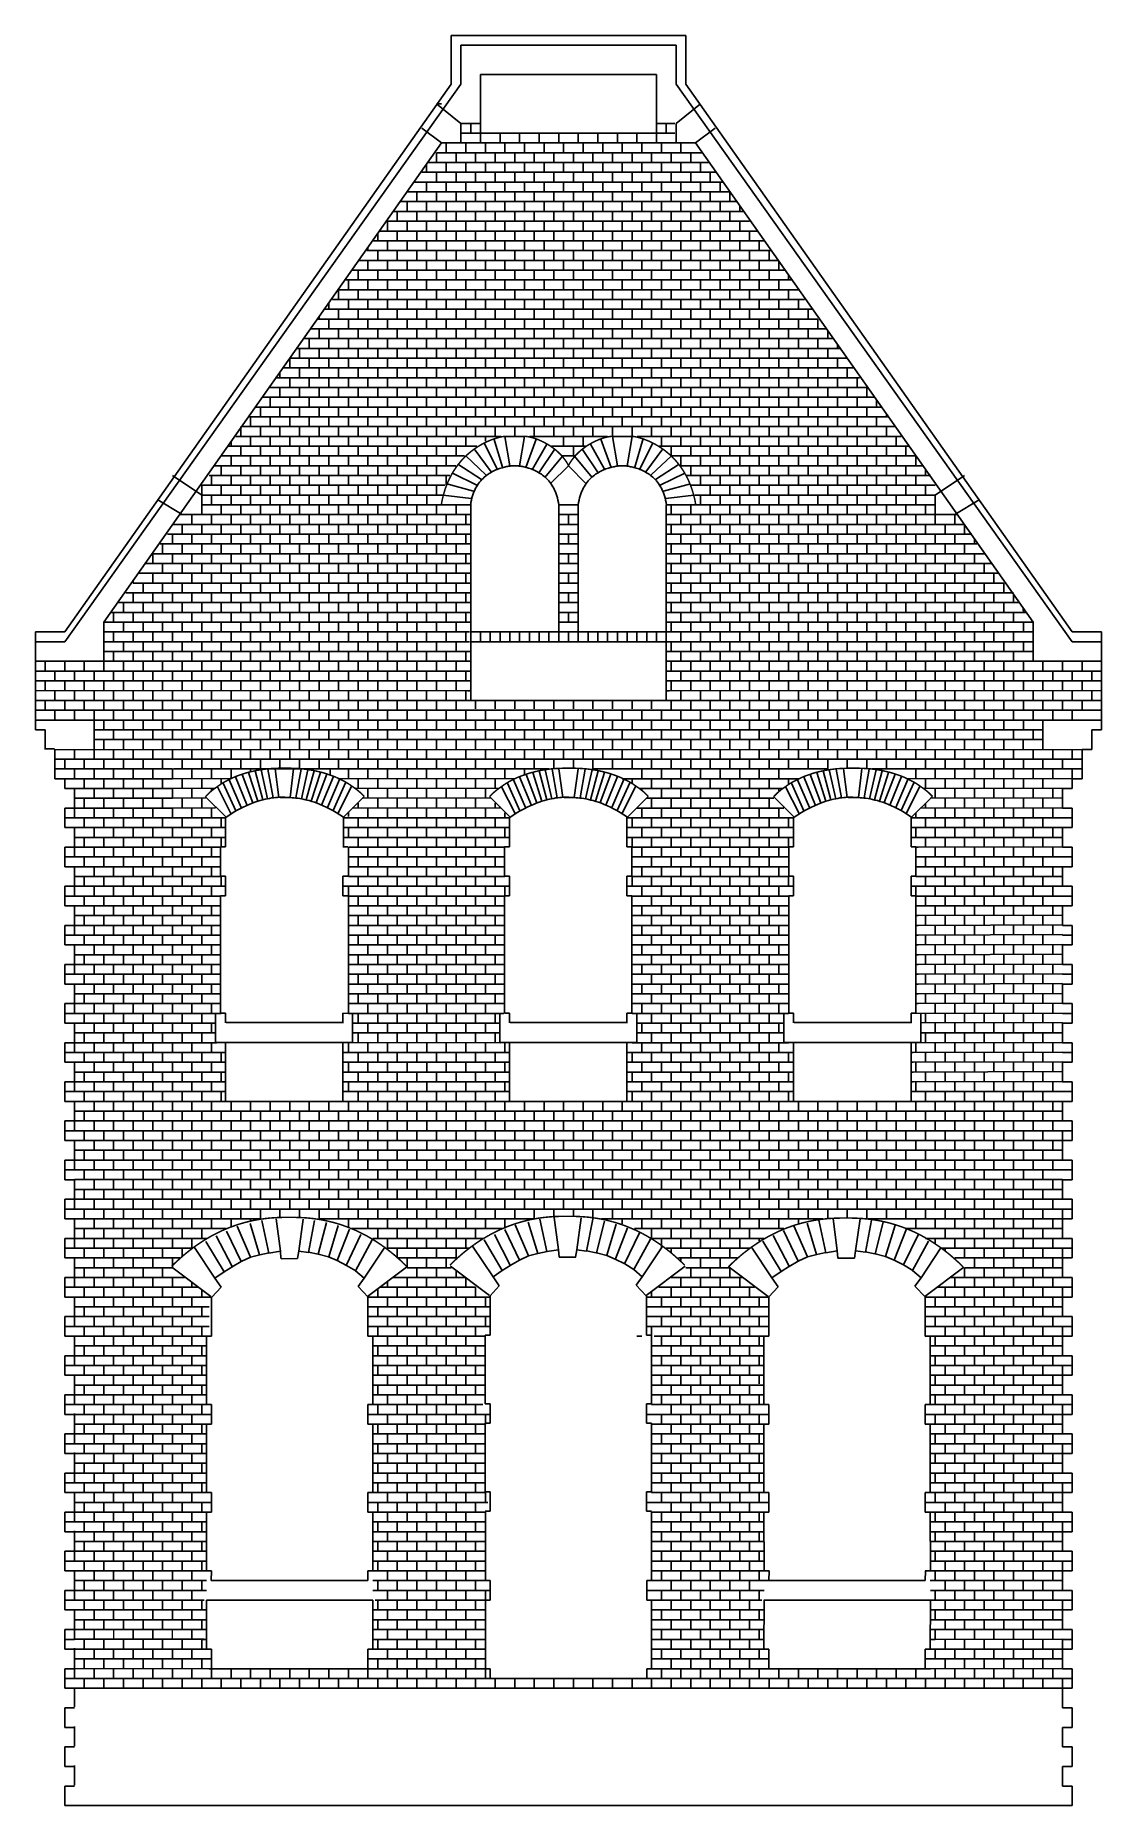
# Model space of a CAD drawing. Extents: x 192 to 301, y 47 to 228.
import ezdxf

# ---------------------------------------------------------------- set-up
doc = ezdxf.new("R2010")
doc.units = 0
doc.header["$MEASUREMENT"] = 0
doc.layers.add('OHNE_NAMEN', color=5, linetype='CONTINUOUS')

msp = doc.modelspace()

# ---------------------------------------------------------------- linework, layer by layer
at = {"layer": 'OHNE_NAMEN', "color": 5, "linetype": 'CONTINUOUS'}
for p, q in [((234.4999, 223), (234.4999, 227.9999)), ((234.4999, 227.9999), (258.5, 227.9999)), ((258.5, 227.9999), (258.5, 223)), ((195, 167.0001), (234.4999, 223)), ((258.5, 223), (297.9998, 167.0001)), ((192, 167.0001), (195, 167.0001)), ((192, 165.9999), (192, 167.0001)), ((297.9998, 167.0001), (300.9999, 167.0001)), ((300.9999, 167.0001), (300.9999, 165.9999)), ((192, 164.0014), (192, 166.0017)), ((301.0009, 164.0014), (301.0009, 166.0017)), ((192, 164.0014), (192.0004, 157.0013)), ((301.0009, 164.0014), (301.0006, 157.0013)), ((193.0005, 157.0002), (192.0007, 157.0002)), ((193.0005, 155.0003), (193.0001, 157.0013)), ((300.0005, 155.0003), (300.0008, 157.0013)), ((300.0005, 157.0002), (301.0002, 157.0002)), ((193.0576, 155.0458), (193.9396, 155.0458)), ((194.0003, 152.0014), (194.0003, 154.0013)), ((194.0006, 155.0003), (194.0006, 154.0002)), ((299, 155), (300.0001, 155)), ((299.0003, 155.0003), (299.0003, 154.0002)), ((299.0007, 152.0014), (299.0007, 154.0013)), ((195.0011, 151.9999), (194.001, 151.9999)), ((195.0011, 151.0002), (195.0011, 151.9999)), ((196.0009, 151.0002), (195.0011, 151.0002)), ((196.0009, 148.9999), (196.0009, 151.0002)), ((297.0001, 148.9999), (297.0001, 151.0002)), ((297.0001, 151.0002), (297.9998, 151.0002)), ((297.9998, 151.0002), (297.9998, 151.9999)), ((297.9998, 151.9999), (299, 151.9999)), ((195.0011, 147), (195.0011, 148.9999)), ((195.0011, 148.9999), (196.0009, 148.9999)), ((297.9998, 148.9999), (297.0001, 148.9999)), ((297.9998, 147), (297.9998, 148.9999)), ((196.0009, 148.0002), (195.0011, 148.0002)), ((196.0009, 147), (195.0011, 147)), ((196.0009, 145.0001), (196.0009, 147)), ((297.0001, 148.0002), (297.9998, 148.0002)), ((297.0001, 145.0001), (297.0001, 147)), ((297.0001, 147), (297.9998, 147)), ((195.0011, 142.9999), (195.0011, 145.0001)), ((195.0011, 145.0001), (196.0009, 145.0001)), ((297.9998, 145.0001), (297.0001, 145.0001)), ((297.9998, 142.9999), (297.9998, 145.0001)), ((196.0009, 144), (195.0011, 144)), ((196.0009, 142.9999), (195.0011, 142.9999)), ((196.0009, 141), (196.0009, 142.9999)), ((297.0001, 144), (297.9998, 144)), ((297.0001, 141), (297.0001, 142.9999)), ((297.0001, 142.9999), (297.9998, 142.9999)), ((195.0011, 139.0001), (195.0011, 141)), ((195.0011, 141), (196.0009, 141)), ((196.0009, 140.0002), (195.0011, 140.0002)), ((297.9998, 141), (297.0001, 141)), ((297.0001, 140.0002), (297.9998, 140.0002)), ((297.9998, 139.0001), (297.9998, 141)), ((196.0009, 139.0001), (195.0011, 139.0001)), ((196.0009, 137.0002), (196.0009, 139.0001)), ((297.0001, 137.0002), (297.0001, 139.0001)), ((297.0001, 139.0001), (297.9998, 139.0001)), ((195.0011, 134.9999), (195.0011, 137.0002)), ((195.0011, 137.0002), (196.0009, 137.0002)), ((196.0009, 136.0001), (195.0011, 136.0001)), ((297.9998, 137.0002), (297.0001, 137.0002)), ((297.0001, 136.0001), (297.9998, 136.0001)), ((297.9998, 134.9999), (297.9998, 137.0002)), ((196.0009, 134.9999), (195.0011, 134.9999)), ((196.0009, 133), (196.0009, 134.9999)), ((297.0001, 133), (297.0001, 134.9999)), ((297.0001, 134.9999), (297.9998, 134.9999)), ((195.0011, 131.0001), (195.0011, 133)), ((195.0011, 133), (196.0009, 133)), ((297.9998, 133), (297.0001, 133)), ((297.9998, 131.0001), (297.9998, 133)), ((196.0009, 131.9999), (195.0011, 131.9999)), ((196.0009, 131.0001), (195.0011, 131.0001)), ((196.0009, 128.9999), (196.0009, 131.0001)), ((297.0001, 131.9999), (297.9998, 131.9999)), ((297.0001, 128.9999), (297.0001, 131.0001)), ((297.0001, 131.0001), (297.9998, 131.0001)), ((195.0011, 127), (195.0011, 128.9999)), ((195.0011, 128.9999), (196.0009, 128.9999)), ((297.9998, 128.9999), (297.0001, 128.9999)), ((297.9998, 127), (297.9998, 128.9999)), ((196.0009, 128.0001), (195.0011, 128.0001)), ((196.0009, 127), (195.0011, 127)), ((196.0009, 125.0001), (196.0009, 127)), ((297.0001, 128.0001), (297.9998, 128.0001)), ((297.0001, 125.0001), (297.0001, 127)), ((297.0001, 127), (297.9998, 127)), ((195.0011, 123.0002), (195.0011, 125.0001)), ((195.0011, 125.0001), (196.0009, 125.0001)), ((297.9998, 125.0001), (297.0001, 125.0001)), ((297.9998, 123.0002), (297.9998, 125.0001)), ((196.0009, 124), (195.0011, 124)), ((297.0001, 124), (297.9998, 124)), ((196.0009, 123.0002), (195.0011, 123.0002)), ((196.0009, 121), (196.0009, 123.0002)), ((297.0001, 121), (297.0001, 123.0002)), ((297.0001, 123.0002), (297.9998, 123.0002)), ((195.0011, 119.0001), (195.0011, 121)), ((195.0011, 121), (196.0009, 121)), ((196.0009, 120.0002), (195.0011, 120.0002)), ((297.9998, 121), (297.0001, 121)), ((297.0001, 120.0002), (297.9998, 120.0002)), ((297.9998, 119.0001), (297.9998, 121)), ((196.0009, 119.0001), (195.0011, 119.0001)), ((196.0009, 117.0002), (196.0009, 119.0001)), ((297.0001, 117.0002), (297.0001, 119.0001)), ((297.0001, 119.0001), (297.9998, 119.0001)), ((195.0011, 114.9999), (195.0011, 117.0002)), ((195.0011, 117.0002), (196.0009, 117.0002)), ((196.0009, 116), (195.0011, 116)), ((297.9998, 117.0002), (297.0001, 117.0002)), ((297.0001, 116), (297.9998, 116)), ((297.9998, 114.9999), (297.9998, 117.0002)), ((196.0009, 114.9999), (195.0011, 114.9999)), ((196.0009, 113), (196.0009, 114.9999)), ((297.0001, 113), (297.0001, 114.9999)), ((297.0001, 114.9999), (297.9998, 114.9999)), ((195.0011, 111.0001), (195.0011, 113)), ((195.0011, 113), (196.0009, 113)), ((297.9998, 113), (297.0001, 113)), ((297.9998, 111.0001), (297.9998, 113)), ((196.0009, 111.9999), (195.0011, 111.9999)), ((196.0009, 111.0001), (195.0011, 111.0001)), ((196.0009, 108.9999), (196.0009, 111.0001)), ((297.0001, 111.9999), (297.9998, 111.9999)), ((297.0001, 108.9999), (297.0001, 111.0001)), ((297.0001, 111.0001), (297.9998, 111.0001)), ((195.0011, 107), (195.0011, 108.9999)), ((195.0011, 108.9999), (196.0009, 108.9999)), ((297.9998, 108.9999), (297.0001, 108.9999)), ((297.9998, 107), (297.9998, 108.9999)), ((196.0009, 108.0001), (195.0011, 108.0001)), ((196.0009, 107), (195.0011, 107)), ((297.0001, 108.0001), (297.9998, 108.0001)), ((297.0001, 105.0001), (297.0001, 107)), ((297.0001, 107), (297.9998, 107)), ((195.0011, 103.0002), (195.0011, 105.0001)), ((195.0011, 105.0001), (196.0009, 105.0001)), ((297.9998, 105.0001), (297.0001, 105.0001)), ((297.9998, 103.0002), (297.9998, 105.0001)), ((196.0009, 103.9999), (195.0011, 103.9999)), ((297.0001, 103.9999), (297.9998, 103.9999)), ((196.0009, 103.0002), (195.0011, 103.0002)), ((196.0009, 100.9999), (196.0009, 103.0002)), ((297.0001, 100.9999), (297.0001, 103.0002)), ((297.0001, 103.0002), (297.9998, 103.0002)), ((195.0011, 99), (195.0011, 100.9999)), ((195.0011, 100.9999), (196.0009, 100.9999)), ((196.0009, 100.0001), (195.0011, 100.0001)), ((297.9998, 100.9999), (297.0001, 100.9999)), ((297.0001, 100.0001), (297.9998, 100.0001)), ((297.9998, 99), (297.9998, 100.9999)), ((196.0009, 99), (195.0011, 99)), ((196.0009, 97.0001), (196.0009, 99)), ((297.0001, 97.0001), (297.0001, 99)), ((297.0001, 99), (297.9998, 99)), ((195.0011, 94.9999), (195.0011, 97.0001)), ((195.0011, 97.0001), (196.0009, 97.0001)), ((196.0009, 96), (195.0011, 96)), ((297.9998, 97.0001), (297.0001, 97.0001)), ((297.0001, 96), (297.9998, 96)), ((297.9998, 94.9999), (297.9998, 97.0001)), ((196.0009, 94.9999), (195.0011, 94.9999)), ((196.0009, 93), (196.0009, 94.9999)), ((297.0001, 93), (297.0001, 94.9999)), ((297.0001, 94.9999), (297.9998, 94.9999)), ((195.0011, 91.0001), (195.0011, 93)), ((195.0011, 93), (196.0009, 93)), ((297.9998, 93), (297.0001, 93)), ((297.9998, 91.0001), (297.9998, 93)), ((196.0009, 92.0002), (195.0011, 92.0002)), ((196.0009, 91.0001), (195.0011, 91.0001)), ((196.0009, 89.0002), (196.0009, 91.0001)), ((297.0001, 92.0002), (297.9998, 92.0002)), ((297.0001, 89.0002), (297.0001, 91.0001)), ((297.0001, 91.0001), (297.9998, 91.0001)), ((195.0011, 86.9999), (195.0011, 89.0002)), ((195.0011, 89.0002), (196.0009, 89.0002)), ((297.9998, 89.0002), (297.0001, 89.0002)), ((297.9998, 86.9999), (297.9998, 89.0002)), ((196.0009, 88.0001), (195.0011, 88.0001)), ((196.0009, 86.9999), (195.0011, 86.9999)), ((196.0009, 85.0882), (196.0009, 87.0881)), ((297.0001, 88.0001), (297.9998, 88.0001)), ((297.0001, 85), (297.0001, 86.9999)), ((297.0001, 86.9999), (297.9998, 86.9999)), ((195.0011, 83.0001), (195.0011, 85)), ((195.0011, 85), (196.0009, 85)), ((196.0009, 83.9999), (195.0011, 83.9999)), ((297.9998, 85), (297.0001, 85)), ((297.0001, 83.9999), (297.9998, 83.9999)), ((297.9998, 83.0001), (297.9998, 85)), ((196.0009, 83.0001), (195.0011, 83.0001)), ((196.0009, 81.0881), (196.0009, 83.0883)), ((297.0001, 80.9999), (297.0001, 83.0001)), ((297.0001, 83.0001), (297.9998, 83.0001)), ((195.0011, 79), (195.0011, 80.9999)), ((195.0011, 80.9999), (196.0009, 80.9999)), ((196.0009, 80.0001), (195.0011, 80.0001)), ((297.9998, 80.9999), (297.0001, 80.9999)), ((297.0001, 80.0001), (297.9998, 80.0001)), ((297.9998, 79), (297.9998, 80.9999)), ((196.0009, 79), (195.0011, 79)), ((196.0009, 77.0883), (196.0009, 79.0882)), ((297.0001, 77.0001), (297.0001, 79)), ((297.0001, 79), (297.9998, 79)), ((195.0011, 75.0002), (195.0011, 77.0001)), ((195.0011, 77.0001), (196.0009, 77.0001)), ((297.9998, 77.0001), (297.0001, 77.0001)), ((297.9998, 75.0002), (297.9998, 77.0001)), ((196.0009, 76), (195.0011, 76)), ((196.0009, 75.0002), (195.0011, 75.0002)), ((196.0009, 73.0881), (196.0009, 75.0884)), ((297.0001, 76), (297.9998, 76)), ((297.0001, 73), (297.0001, 75.0002)), ((297.0001, 75.0002), (297.9998, 75.0002)), ((195.0011, 71.0001), (195.0011, 73)), ((195.0011, 73), (196.0009, 73)), ((297.9998, 73), (297.0001, 73)), ((297.9998, 71.0001), (297.9998, 73)), ((196.0009, 71.9998), (195.0011, 71.9998)), ((196.0009, 71.0001), (195.0011, 71.0001)), ((196.0009, 69.0884), (196.0009, 71.0883)), ((297.0001, 71.9998), (297.9998, 71.9998)), ((297.0001, 69.0002), (297.0001, 71.0001)), ((297.0001, 71.0001), (297.9998, 71.0001)), ((195.0011, 66.9999), (195.0011, 69.0002)), ((195.0011, 69.0002), (196.0009, 69.0002)), ((297.9998, 69.0002), (297.0001, 69.0002)), ((297.9998, 66.9999), (297.9998, 69.0002)), ((196.0009, 68), (195.0011, 68)), ((196.0009, 66.9999), (195.0011, 66.9999)), ((196.0009, 65.0882), (196.0009, 67.0881)), ((297.0001, 68), (297.9998, 68)), ((297.0001, 65), (297.0001, 66.9999)), ((297.0001, 66.9999), (297.9998, 66.9999)), ((195.0011, 63.0001), (195.0011, 65)), ((195.0011, 65), (196.0009, 65)), ((196.0009, 63.9999), (195.0011, 63.9999)), ((297.9998, 65), (297.0001, 65)), ((297.0001, 63.9999), (297.9998, 63.9999)), ((297.9998, 63.0001), (297.9998, 65)), ((196.0009, 63.0001), (195.0011, 63.0001)), ((196.0009, 61.0881), (196.0009, 63.0883)), ((297.0001, 60.9999), (297.0001, 63.0001)), ((297.0001, 63.0001), (297.9998, 63.0001)), ((195.0011, 59), (195.0011, 60.9999)), ((195.0011, 60.9999), (196.0009, 60.9999)), ((196.0009, 60.0001), (195.0011, 60.0001)), ((297.9998, 60.9999), (297.0001, 60.9999)), ((297.0001, 60.0001), (297.9998, 60.0001)), ((297.9998, 59), (297.9998, 60.9999)), ((196.0009, 59), (195.0011, 59)), ((196.0009, 57.0883), (196.0009, 59.0882)), ((297.0001, 57.0001), (297.0001, 59)), ((297.0001, 59), (297.9998, 59)), ((195.0011, 54.9998), (195.0011, 57.0001)), ((195.0011, 57.0001), (196.0009, 57.0001)), ((297.9998, 57.0001), (297.0001, 57.0001)), ((297.9998, 54.9998), (297.9998, 57.0001)), ((196.0009, 54.9998), (195.0011, 54.9998)), ((196.0009, 53.0881), (196.0009, 55.088)), ((297.0001, 52.9999), (297.0001, 54.9998)), ((297.0001, 54.9998), (297.9998, 54.9998)), ((195.0011, 51), (195.0011, 52.9999)), ((195.0011, 52.9999), (196.0009, 52.9999)), ((297.9998, 52.9999), (297.0001, 52.9999)), ((297.9998, 51), (297.9998, 52.9999)), ((196.0009, 51), (195.0011, 51)), ((196.0009, 49.0883), (196.0009, 51.0882)), ((297.0001, 49.0001), (297.0001, 51)), ((297.0001, 51), (297.9998, 51)), ((195.0011, 46.9999), (195.0011, 49.0001)), ((195.0011, 49.0001), (196.0009, 49.0001)), ((297.9998, 49.0001), (297.0001, 49.0001)), ((297.9998, 46.9999), (297.9998, 49.0001)), ((195, 46.9999), (297.9998, 46.9999))]:
    msp.add_line(p, q, dxfattribs=at)
at = {"layer": 'OHNE_NAMEN', "color": 7, "linetype": 'CONTINUOUS'}
for p, q in [((235.5, 227.0002), (235.501, 223.0018)), ((235.501, 227.0016), (257.501, 227.0016)), ((257.4999, 227.0002), (257.501, 223.0018)), ((235.5, 223), (195, 165.9999)), ((237.4999, 224.0001), (255.5, 224.0001)), ((237.5002, 219.0009), (237.4999, 224.0001)), ((255.5, 224.0001), (255.5004, 219.0009)), ((257.4999, 223), (297.9998, 165.9999)), ((235.5, 218.9999), (232.9998, 221.0001)), ((232.9998, 221.0001), (233.5001, 221.0001)), ((257.4999, 218.9999), (260, 221.0001)), ((233.5001, 216.9999), (231.5002, 218.5)), ((235.5, 218.9999), (237.5002, 219.0009)), ((235.5, 218.9999), (235.5, 216.9999)), ((235.5, 218.0001), (257.375, 218.0001)), ((236.5001, 219.0009), (236.5001, 218.0011)), ((237.5002, 218.0011), (237.5002, 217.001)), ((237.5006, 219.0013), (237.5006, 218.0015)), ((239.5001, 218.0011), (239.5001, 217.001)), ((241.5004, 218.0011), (241.5004, 217.001)), ((243.5003, 218.0011), (243.5003, 217.001)), ((245.5002, 218.0011), (245.5002, 217.001)), ((247.5001, 218.0011), (247.5001, 217.001)), ((249.5, 218.0011), (249.5, 217.001)), ((251.5002, 218.0011), (251.5002, 217.001)), ((253.5001, 218.0011), (253.5001, 217.001)), ((255.5, 219.0002), (257.375, 219.0002)), ((255.5004, 218.0011), (255.5004, 217.001)), ((255.5011, 219.0016), (255.5011, 218.0018)), ((256.5001, 219.0009), (256.5001, 218.0011)), ((257.4999, 218.9999), (257.4999, 216.9999)), ((259.5002, 216.9999), (261.5001, 218.5)), ((233.5001, 216.9999), (199.0002, 168.0002)), ((232.9998, 216.0002), (260.1249, 216.0002)), ((233.0002, 215.9998), (233.0002, 215.0001)), ((235.5, 216.9999), (233.5001, 216.9999)), ((234, 216.9999), (234, 215.9998)), ((235.0001, 215.9998), (235.0001, 215.0001)), ((235.5, 216.9999), (257.4999, 216.9999)), ((236.0002, 216.9999), (236.0002, 215.9998)), ((237, 215.9998), (237, 215.0001)), ((238.0001, 216.9999), (238.0001, 215.9998)), ((239.0002, 215.9998), (239.0002, 215.0001)), ((240, 216.9999), (240, 215.9998)), ((241.0001, 215.9998), (241.0001, 215.0001)), ((241.9999, 216.0005), (241.9999, 217.0003)), ((243, 215.9998), (243, 215.0001)), ((243.9998, 216.0005), (243.9998, 217.0003)), ((244.9999, 215.9998), (244.9999, 214.9997)), ((246.0001, 216.0005), (246.0001, 217.0003)), ((246.9998, 215.0004), (246.9998, 216.0002)), ((247.9999, 216.0005), (247.9999, 217.0003)), ((248.9997, 215.0004), (248.9997, 216.0002)), ((249.9999, 216.0005), (249.9999, 217.0003)), ((251, 215.0004), (251, 216.0002)), ((252.0001, 216.0005), (252.0001, 217.0003)), ((252.9999, 215.0004), (252.9999, 216.0002)), ((254, 216.0005), (254, 217.0003)), ((254.9998, 215.0004), (254.9998, 216.0002)), ((255.9999, 216.0005), (255.9999, 217.0003)), ((257, 215.0004), (257, 216.0002)), ((257.4999, 216.9999), (259.5002, 216.9999)), ((258.0001, 216.0005), (258.0001, 217.0003)), ((259.0003, 216.0005), (259.0003, 215.0008)), ((259.5002, 216.9999), (294.0001, 168.0002)), ((231.5002, 213.9999), (261.6249, 213.9999)), ((232.0001, 214.8752), (232.0001, 213.9999)), ((232.1249, 215.0001), (260.8749, 215.0001)), ((233.0002, 213.9996), (233.0002, 212.9998)), ((234, 214.9997), (234, 213.9999)), ((235.0001, 213.9996), (235.0001, 212.9998)), ((236.0002, 214.9997), (236.0002, 213.9999)), ((237, 213.9996), (237, 212.9998)), ((238.0001, 214.9997), (238.0001, 213.9999)), ((239.0002, 213.9996), (239.0002, 212.9998)), ((240, 214.9997), (240, 213.9999)), ((241.0001, 213.9996), (241.0001, 212.9998)), ((241.9999, 214.0003), (241.9999, 215.0001)), ((243, 213.9996), (243, 212.9998)), ((243.9998, 214.0003), (243.9998, 215.0001)), ((244.9999, 213.9999), (244.9999, 212.9998)), ((246.0001, 214.0003), (246.0001, 215.0001)), ((247.0002, 213.0005), (247.0002, 214.0003)), ((247.9999, 214.0003), (247.9999, 215.0001)), ((249.0001, 213.0005), (249.0001, 214.0003)), ((249.9999, 214.0003), (249.9999, 215.0001)), ((251, 213.0005), (251, 214.0003)), ((252.0001, 214.0003), (252.0001, 215.0001)), ((253.0002, 213.0005), (253.0002, 214.0003)), ((254, 214.0003), (254, 215.0001)), ((255.0001, 213.0005), (255.0001, 214.0003)), ((255.9999, 214.0003), (255.9999, 215.0001)), ((257, 213.0005), (257, 214.0003)), ((258.0001, 214.0003), (258.0001, 215.0001)), ((259.0003, 213.0005), (259.0003, 214.0003)), ((260, 214.0003), (260, 215.0001)), ((261.0005, 214.0007), (261.0005, 213.0009)), ((230.0002, 212), (263.0001, 212)), ((230.7502, 213.0002), (262.2501, 213.0002)), ((230.9999, 211.9997), (230.9999, 210.9999)), ((232.0001, 212.9998), (232.0001, 212)), ((232.9998, 211.9997), (232.9998, 210.9999)), ((234, 212.9998), (234, 212)), ((234.9997, 211.9997), (234.9997, 210.9999)), ((236.0002, 212.9998), (236.0002, 212)), ((237, 211.9997), (237, 210.9999)), ((238.0001, 212.9998), (238.0001, 212)), ((238.9999, 211.9997), (238.9999, 210.9999)), ((240, 212.9998), (240, 212)), ((240.9998, 211.9997), (240.9998, 210.9999)), ((241.9999, 212.0004), (241.9999, 213.0002)), ((242.9997, 211.0006), (242.9997, 212.0004)), ((243.9998, 212.0004), (243.9998, 213.0002)), ((244.9999, 211.0006), (244.9999, 212.0004)), ((246.0001, 212.0004), (246.0001, 213.0002)), ((246.9998, 211.0006), (246.9998, 212.0004)), ((247.9999, 212.0004), (247.9999, 213.0002)), ((248.9997, 211.0006), (248.9997, 212.0004)), ((249.9999, 212.0004), (249.9999, 213.0002)), ((251, 211.0006), (251, 212.0004)), ((252.0001, 212.0004), (252.0001, 213.0002)), ((253.0006, 212.0007), (253.0006, 211.001)), ((254, 212.0004), (254, 213.0002)), ((255.0001, 211.9997), (255.0001, 210.9999)), ((255.9999, 212.0004), (255.9999, 213.0002)), ((257, 211.9997), (257, 210.9999)), ((258.0001, 212.0004), (258.0001, 213.0002)), ((258.9999, 211.9997), (258.9999, 210.9999)), ((260, 212.0004), (260, 213.0002)), ((261.0002, 211.9997), (261.0002, 210.9999)), ((261.9999, 212.0004), (261.9999, 213.0002)), ((263.0001, 211.0006), (263.0001, 212.0004)), ((228.625, 210.0001), (264.3748, 210.0001)), ((229, 209.9998), (229, 209)), ((229.3751, 210.9999), (263.6252, 210.9999)), ((230.0002, 210.9999), (230.0002, 209.9998)), ((230.9999, 209.9998), (230.9999, 209)), ((232.0001, 210.9999), (232.0001, 209.9998)), ((232.9998, 209.9998), (232.9998, 209)), ((234, 210.9999), (234, 209.9998)), ((235.0001, 209.9998), (235.0001, 209)), ((236.0002, 210.9999), (236.0002, 209.9998)), ((237, 209.9998), (237, 209)), ((238.0001, 210.9999), (238.0001, 209.9998)), ((238.9999, 209.0004), (238.9999, 210.0001)), ((240, 210.9999), (240, 209.9998)), ((241.0001, 209.0004), (241.0001, 210.0001)), ((241.9999, 210.0005), (241.9999, 211.0003)), ((243, 209.0004), (243, 210.0001)), ((243.9998, 210.0005), (243.9998, 211.0003)), ((244.9999, 209.0004), (244.9999, 210.0001)), ((246.0001, 210.0005), (246.0001, 211.0003)), ((247.0002, 209.0004), (247.0002, 210.0001)), ((247.9999, 210.0005), (247.9999, 211.0003)), ((249.0004, 210.0005), (249.0004, 209.0007)), ((249.9999, 210.0005), (249.9999, 211.0003)), ((251, 209.0004), (251, 210.0001)), ((252.0001, 210.0005), (252.0001, 211.0003)), ((252.9999, 209.0004), (252.9999, 210.0001)), ((254, 210.0005), (254, 211.0003)), ((254.9998, 209.0004), (254.9998, 210.0001)), ((255.9999, 210.0005), (255.9999, 211.0003)), ((257, 209.0004), (257, 210.0001)), ((258.0001, 210.0005), (258.0001, 211.0003)), ((259.0003, 210.0005), (259.0003, 209.0007)), ((260, 210.0005), (260, 211.0003)), ((260.9998, 209.0004), (260.9998, 210.0001)), ((261.9999, 210.0005), (261.9999, 211.0003)), ((263.0001, 209.0004), (263.0001, 210.0001)), ((264.0002, 210.0005), (263.9998, 210.5)), ((227.9999, 209), (265, 209)), ((227.9999, 209), (227.9999, 207.9999)), ((230.0002, 209), (230.0002, 207.9999)), ((232.0001, 209), (232.0001, 207.9999)), ((234, 209), (234, 207.9999)), ((236.0002, 209), (236.0002, 207.9999)), ((238.0001, 209), (238.0001, 207.9999)), ((240, 209), (240, 207.9999)), ((241.9999, 208.0006), (241.9999, 209.0004)), ((243.9998, 208.0006), (243.9998, 209.0004)), ((246.0001, 208.0006), (246.0001, 209.0004)), ((247.9999, 208.0006), (247.9999, 209.0004)), ((249.9999, 208.0006), (249.9999, 209.0004)), ((252.0001, 208.0006), (252.0001, 209.0004)), ((254, 208.0006), (254, 209.0004)), ((255.9999, 208.0006), (255.9999, 209.0004)), ((258.0001, 208.0006), (258.0001, 209.0004)), ((260, 208.0006), (260, 209.0004)), ((261.9999, 208.0006), (261.9999, 209.0004)), ((264.0002, 208.0006), (264.0002, 209.0004)), ((226.4999, 207.0001), (266.5, 207.0001)), ((227.0002, 207.0001), (227.0002, 207.7501)), ((227.2499, 207.9999), (265.75, 207.9999)), ((227.9999, 206.9998), (227.9999, 206)), ((229, 207.9999), (229, 207.0001)), ((230.0002, 206.9998), (230.0002, 206)), ((230.9999, 207.9999), (230.9999, 207.0001)), ((232.0001, 206.9998), (232.0001, 206)), ((232.9998, 207.9999), (232.9998, 207.0001)), ((234, 206.9998), (234, 206)), ((235.0001, 207.9999), (235.0001, 207.0001)), ((236.0002, 206.9998), (236.0002, 206)), ((237, 207.9999), (237, 207.0001)), ((238.0001, 206.9998), (238.0001, 206)), ((239.0002, 207.9999), (239.0002, 207.0001)), ((240, 206.9998), (240, 206)), ((241.0001, 207.9999), (241.0001, 207.0001)), ((241.9999, 206.0003), (241.9999, 207.0001)), ((243, 207.9999), (243, 207.0001)), ((243.9998, 206.0003), (243.9998, 207.0001)), ((244.9999, 207.9999), (244.9999, 207.0001)), ((246.0001, 206.0003), (246.0001, 207.0001)), ((246.9998, 207.9999), (246.9998, 207.0001)), ((247.9999, 206.0003), (247.9999, 207.0001)), ((249.0001, 207.0005), (249.0001, 208.0002)), ((249.9999, 206.0003), (249.9999, 207.0001)), ((251, 207.0005), (251, 208.0002)), ((252.0001, 206.0003), (252.0001, 207.0001)), ((253.0002, 207.0005), (253.0002, 208.0002)), ((254, 206.0003), (254, 207.0001)), ((255.0005, 208.0006), (255.0005, 207.0008)), ((255.9999, 206.0003), (255.9999, 207.0001)), ((257, 207.0005), (257, 208.0002)), ((258.0001, 206.0003), (258.0001, 207.0001)), ((258.9999, 207.0005), (258.9999, 208.0002)), ((260, 206.0003), (260, 207.0001)), ((261.0002, 207.0005), (261.0002, 208.0002)), ((261.9999, 206.0003), (261.9999, 207.0001)), ((263.0004, 208.0006), (263.0004, 207.0008)), ((264.0002, 206.0003), (264.0002, 207.0001)), ((265, 207.0005), (265, 208.0002)), ((266.0001, 206.0003), (266.0001, 207.0001)), ((225.1251, 204.9999), (267.8751, 204.9999)), ((225.8751, 206), (267.25, 206)), ((226, 206.2501), (226, 206)), ((226, 204.9999), (226, 204.0001)), ((226.9998, 205.0006), (226.9998, 206.0003)), ((227.0002, 206), (227.0002, 205.0002)), ((227.9999, 204.9999), (227.9999, 204.0001)), ((229, 206), (229, 205.0002)), ((230.0002, 204.9999), (230.0002, 204.0001)), ((230.9999, 205.0009), (230.9999, 206.0007)), ((232.0001, 204.9999), (232.0001, 204.0001)), ((233.0002, 205.0009), (233.0002, 206.0007)), ((234, 204.9999), (234, 204.0001)), ((235.0001, 205.0009), (235.0001, 206.0007)), ((236.0002, 204.9999), (236.0002, 204.0001)), ((237.0004, 205.0009), (237.0004, 206.0007)), ((238.0001, 204.9999), (238.0001, 204.0001)), ((239.0002, 205.0009), (239.0002, 206.0007)), ((240, 204.9999), (240, 204.0001)), ((241.0001, 205.0009), (241.0001, 206.0007)), ((241.9999, 204.0004), (241.9999, 205.0002)), ((243, 205.0009), (243, 206.0007)), ((243.9998, 204.0004), (243.9998, 205.0002)), ((245.0003, 205.0009), (245.0003, 206.0007)), ((246.0001, 204.0004), (246.0001, 205.0002)), ((247.0002, 205.0009), (247.0002, 206.0007)), ((247.9999, 204.0004), (247.9999, 205.0002)), ((249.0001, 205.0009), (249.0001, 206.0007)), ((249.9999, 204.0004), (249.9999, 205.0002)), ((251.0003, 205.0009), (251.0003, 206.0007)), ((252.0001, 204.0004), (252.0001, 205.0002)), ((253.0002, 205.0009), (253.0002, 206.0007)), ((254, 204.0004), (254, 205.0002)), ((255.0001, 205.0009), (255.0001, 206.0007)), ((255.9999, 204.0004), (255.9999, 205.0002)), ((257, 205.0009), (257, 206.0007)), ((258.0001, 204.0004), (258.0001, 205.0002)), ((259.0003, 205.0009), (259.0003, 206.0007)), ((260, 204.0004), (260, 205.0002)), ((260.9998, 205.0006), (260.9998, 206.0003)), ((261.9999, 204.0004), (261.9999, 205.0002)), ((263.0001, 205.0006), (263.0001, 206.0003)), ((264.0002, 204.0004), (264.0002, 205.0002)), ((265, 205.0006), (265, 206.0003)), ((266.0001, 204.0004), (266.0001, 205.0002)), ((266.9998, 205.0006), (266.9998, 206.0003)), ((268, 204.0004), (268, 204.875)), ((223.75, 203), (269.3751, 203)), ((224.0001, 203), (224.0001, 202.0002)), ((224.3751, 204.0001), (268.6251, 204.0001)), ((224.9999, 204.0001), (224.9999, 203)), ((226, 203), (226, 202.0002)), ((227.0002, 204.0001), (227.0002, 203)), ((227.9999, 203), (227.9999, 201.9999)), ((229, 204.0001), (229, 203)), ((230.0002, 203), (230.0002, 201.9999)), ((230.9999, 203.0007), (230.9999, 204.0004)), ((232.0001, 203), (232.0001, 201.9999)), ((233.0002, 203.0007), (233.0002, 204.0004)), ((234, 203), (234, 201.9999)), ((235.0001, 203.0007), (235.0001, 204.0004)), ((236.0002, 203), (236.0002, 201.9999)), ((237.0004, 203.0007), (237.0004, 204.0004)), ((238.0001, 203), (238.0001, 201.9999)), ((239.0002, 203.0007), (239.0002, 204.0004)), ((240, 203), (240, 201.9999)), ((241.0001, 203.0007), (241.0001, 204.0004)), ((241.9999, 202.0005), (241.9999, 203.0003)), ((243, 203.0007), (243, 204.0004)), ((243.9998, 202.0005), (243.9998, 203.0003)), ((245.0003, 203.0007), (245.0003, 204.0004)), ((246.0001, 202.0005), (246.0001, 203.0003)), ((247.0002, 203.0007), (247.0002, 204.0004)), ((247.9999, 202.0005), (247.9999, 203.0003)), ((249.0001, 203.0007), (249.0001, 204.0004)), ((249.9999, 202.0005), (249.9999, 203.0003)), ((251.0003, 203.0007), (251.0003, 204.0004)), ((252.0001, 202.0005), (252.0001, 203.0003)), ((253.0002, 203.0007), (253.0002, 204.0004)), ((254, 202.0005), (254, 203.0003)), ((255.0001, 203.0007), (255.0001, 204.0004)), ((255.9999, 202.0005), (255.9999, 203.0003)), ((257, 203.0007), (257, 204.0004)), ((258.0001, 202.0005), (258.0001, 203.0003)), ((259.0003, 203.0007), (259.0003, 204.0004)), ((260, 202.0005), (260, 203.0003)), ((260.9998, 203.0007), (260.9998, 204.0004)), ((261.9999, 202.0005), (261.9999, 203.0003)), ((263.0001, 203.0007), (263.0001, 204.0004)), ((264.0002, 202.0005), (264.0002, 203.0003)), ((265, 203.0007), (265, 204.0004)), ((266.0001, 202.0005), (266.0001, 203.0003)), ((266.9998, 203.0007), (266.9998, 204.0004)), ((268, 202.0005), (268, 203.0003)), ((269.0001, 203.0007), (269.0001, 203.4999)), ((222.3749, 201.0001), (270.625, 201.0001)), ((223, 202.0002), (223, 201.0001)), ((223, 201.9999), (269.9999, 201.9999)), ((224.0001, 200.9997), (224.0001, 200)), ((224.9999, 202.0002), (224.9999, 201.0001)), ((226, 200.9997), (226, 200)), ((227.0002, 202.0002), (227.0002, 201.0001)), ((227.9999, 201.0001), (227.9999, 200)), ((229, 202.0002), (229, 201.0001)), ((230.0002, 201.0001), (230.0002, 200)), ((230.9999, 201.0008), (230.9999, 202.0005)), ((232.0001, 201.0001), (232.0001, 200)), ((233.0002, 201.0008), (233.0002, 202.0005)), ((234, 201.0001), (234, 200)), ((235.0001, 201.0008), (235.0001, 202.0005)), ((236.0002, 201.0001), (236.0002, 200)), ((237.0004, 201.0008), (237.0004, 202.0005)), ((238.0001, 201.0001), (238.0001, 200)), ((239.0002, 201.0008), (239.0002, 202.0005)), ((240, 201.0001), (240, 200)), ((241.0001, 201.0008), (241.0001, 202.0005)), ((241.9999, 200.0007), (241.9999, 201.0004)), ((243, 201.0008), (243, 202.0005)), ((243.9998, 200.0007), (243.9998, 201.0004)), ((245.0003, 201.0008), (245.0003, 202.0005)), ((246.0001, 200.0007), (246.0001, 201.0004)), ((247.0002, 201.0008), (247.0002, 202.0005)), ((247.9999, 200.0007), (247.9999, 201.0004)), ((249.0001, 201.0008), (249.0001, 202.0005)), ((249.9999, 200.0007), (249.9999, 201.0004)), ((251.0003, 201.0008), (251.0003, 202.0005)), ((252.0001, 200.0007), (252.0001, 201.0004)), ((253.0002, 201.0008), (253.0002, 202.0005)), ((254, 200.0007), (254, 201.0004)), ((255.0001, 201.0008), (255.0001, 202.0005)), ((255.9999, 200.0007), (255.9999, 201.0004)), ((257, 201.0008), (257, 202.0005)), ((258.0001, 200.0007), (258.0001, 201.0004)), ((259.0003, 201.0008), (259.0003, 202.0005)), ((260, 200.0007), (260, 201.0004)), ((260.9998, 201.0008), (260.9998, 202.0005)), ((261.9999, 200.0007), (261.9999, 201.0004)), ((263.0001, 201.0008), (263.0001, 202.0005)), ((264.0002, 200.0007), (264.0002, 201.0004)), ((265, 201.0008), (265, 202.0005)), ((266.0001, 200.0007), (266.0001, 201.0004)), ((266.9998, 201.0008), (266.9998, 202.0005)), ((268, 200.0007), (268, 201.0004)), ((269.0001, 201.0008), (269.0001, 202.0005)), ((270.0002, 200.0007), (270.0002, 201.0004)), ((221.0001, 199.2499), (221.0001, 199.0002)), ((221.6249, 200), (271.375, 200)), ((221.9999, 200.6251), (222.0002, 200)), ((223, 200), (223, 199.0002)), ((224.9999, 200), (224.9999, 199.0002)), ((227.0002, 200), (227.0002, 199.0002)), ((229, 200), (229, 199.0002)), ((230.9999, 199.0009), (230.9999, 200.0007)), ((233.0002, 199.0009), (233.0002, 200.0007)), ((235.0001, 199.0009), (235.0001, 200.0007)), ((237.0004, 199.0009), (237.0004, 200.0007)), ((239.0002, 199.0009), (239.0002, 200.0007)), ((241.0001, 199.0009), (241.0001, 200.0007)), ((243, 199.0009), (243, 200.0007)), ((245.0003, 199.0009), (245.0003, 200.0007)), ((247.0002, 199.0009), (247.0002, 200.0007)), ((249.0001, 199.0009), (249.0001, 200.0007)), ((251.0003, 199.0009), (251.0003, 200.0007)), ((253.0002, 199.0009), (253.0002, 200.0007)), ((255.0001, 199.0009), (255.0001, 200.0007)), ((257, 199.0009), (257, 200.0007)), ((259.0003, 199.0009), (259.0003, 200.0007)), ((260.9998, 199.0005), (260.9998, 200.0003)), ((263.0001, 199.0005), (263.0001, 200.0003)), ((265, 199.0005), (265, 200.0003)), ((266.9998, 199.0005), (266.9998, 200.0003)), ((269.0001, 199.0005), (269.0001, 200.0003)), ((271.0004, 200.0007), (271.0004, 199.0009)), ((220.1249, 198.0001), (272.875, 198.0001)), ((220.8749, 199.0002), (272.0001, 199.0002)), ((221.0001, 198.0001), (221.0001, 196.9999)), ((222.0002, 198.9998), (222.0002, 198.0001)), ((223, 198.0001), (223, 196.9999)), ((224.0001, 198.9998), (224.0001, 198.0001)), ((224.9999, 198.0001), (224.9999, 196.9999)), ((226, 198.9998), (226, 198.0001)), ((227.0002, 198.0001), (227.0002, 196.9999)), ((227.9999, 198.9998), (227.9999, 198.0001)), ((229, 198.0001), (229, 196.9999)), ((230.0002, 198.9998), (230.0002, 198.0001)), ((230.9999, 197.001), (230.9999, 198.0008)), ((232.0001, 198.9998), (232.0001, 198.0001)), ((233.0002, 197.001), (233.0002, 198.0008)), ((234, 198.9998), (234, 198.0001)), ((235.0001, 197.001), (235.0001, 198.0008)), ((236.0002, 198.9998), (236.0002, 198.0001)), ((237.0004, 197.001), (237.0004, 198.0008)), ((238.0001, 198.9998), (238.0001, 198.0001)), ((239.0002, 197.001), (239.0002, 198.0008)), ((240, 198.9998), (240, 198.0001)), ((241.0001, 197.001), (241.0001, 198.0008)), ((241.9999, 198.0004), (241.9999, 199.0002)), ((243, 197.001), (243, 198.0008)), ((243.9998, 198.0004), (243.9998, 199.0002)), ((245.0003, 197.001), (245.0003, 198.0008)), ((246.0001, 198.0004), (246.0001, 199.0002)), ((247.0002, 197.001), (247.0002, 198.0008)), ((247.9999, 198.0004), (247.9999, 199.0002)), ((249.0001, 197.001), (249.0001, 198.0008)), ((249.9999, 198.0004), (249.9999, 199.0002)), ((251.0003, 197.001), (251.0003, 198.0008)), ((252.0001, 198.0004), (252.0001, 199.0002)), ((253.0002, 197.001), (253.0002, 198.0008)), ((254, 198.0004), (254, 199.0002)), ((255.0001, 197.001), (255.0001, 198.0008)), ((255.9999, 198.0004), (255.9999, 199.0002)), ((257, 197.001), (257, 198.0008)), ((258.0001, 198.0004), (258.0001, 199.0002)), ((259.0003, 197.001), (259.0003, 198.0008)), ((260, 198.0004), (260, 199.0002)), ((260.9998, 197.0006), (260.9998, 198.0004)), ((261.9999, 198.0004), (261.9999, 199.0002)), ((263.0001, 197.0006), (263.0001, 198.0004)), ((264.0002, 198.0004), (264.0002, 199.0002)), ((265, 197.0006), (265, 198.0004)), ((266.0001, 198.0004), (266.0001, 199.0002)), ((266.9998, 197.0006), (266.9998, 198.0004)), ((268, 198.0004), (268, 199.0002)), ((269.0001, 197.0006), (269.0001, 198.0004)), ((270.0002, 198.0004), (270.0002, 199.0002)), ((271.0004, 198.0008), (271.0004, 197.001)), ((272.0001, 198.0004), (272.0001, 199.0002)), ((272.9999, 197.0006), (272.9999, 197.7499)), ((218.7501, 196.0002), (274.2501, 196.0002)), ((218.9999, 196.0002), (218.9999, 195)), ((219.5001, 196.9999), (273.5001, 196.9999)), ((220, 196.9999), (220, 196.0002)), ((221.0001, 196.0002), (221.0001, 195)), ((222.0002, 196.9999), (222.0002, 196.0002)), ((223, 196.0002), (223, 195)), ((224.0001, 196.9999), (224.0001, 196.0002)), ((224.9999, 196.0002), (224.9999, 195)), ((226, 196.9999), (226, 196.0002)), ((227.0002, 196.0002), (227.0002, 195)), ((227.9999, 196.9999), (227.9999, 196.0002)), ((229, 196.0002), (229, 195)), ((230.0002, 196.9999), (230.0002, 196.0002)), ((230.9999, 195.0007), (230.9999, 196.0005)), ((232.0001, 196.9999), (232.0001, 196.0002)), ((233.0002, 195.0007), (233.0002, 196.0005)), ((234, 196.9999), (234, 196.0002)), ((235.0001, 195.0007), (235.0001, 196.0005)), ((236.0002, 196.9999), (236.0002, 196.0002)), ((237.0004, 195.0007), (237.0004, 196.0005)), ((238.0001, 196.9999), (238.0001, 196.0002)), ((239.0002, 195.0007), (239.0002, 196.0005)), ((240, 196.9999), (240, 196.0002)), ((241.0001, 195.0007), (241.0001, 196.0005)), ((241.9999, 196.0005), (241.9999, 197.0003)), ((243, 195.0007), (243, 196.0005)), ((243.9998, 196.0005), (243.9998, 197.0003)), ((245.0003, 195.0007), (245.0003, 196.0005)), ((246.0001, 196.0005), (246.0001, 197.0003)), ((247.0002, 195.0007), (247.0002, 196.0005)), ((247.9999, 196.0005), (247.9999, 197.0003)), ((249.0001, 195.0007), (249.0001, 196.0005)), ((249.9999, 196.0005), (249.9999, 197.0003)), ((251.0003, 195.0007), (251.0003, 196.0005)), ((252.0001, 196.0005), (252.0001, 197.0003)), ((253.0002, 195.0007), (253.0002, 196.0005)), ((254, 196.0005), (254, 197.0003)), ((255.0001, 195.0007), (255.0001, 196.0005)), ((255.9999, 196.0005), (255.9999, 197.0003)), ((257, 195.0007), (257, 196.0005)), ((258.0001, 196.0005), (258.0001, 197.0003)), ((259.0003, 195.0007), (259.0003, 196.0005)), ((260, 196.0005), (260, 197.0003)), ((260.9998, 195.0007), (260.9998, 196.0005)), ((261.9999, 196.0005), (261.9999, 197.0003)), ((263.0001, 195.0007), (263.0001, 196.0005)), ((264.0002, 196.0005), (264.0002, 197.0003)), ((265, 195.0007), (265, 196.0005)), ((266.0001, 196.0005), (266.0001, 197.0003)), ((266.9998, 195.0007), (266.9998, 196.0005)), ((268, 196.0005), (268, 197.0003)), ((269.0001, 195.0007), (269.0001, 196.0005)), ((270.0002, 196.0005), (270.0002, 197.0003)), ((271.0004, 196.0009), (271.0004, 195.0011)), ((272.0001, 196.0005), (272.0001, 197.0003)), ((272.9999, 195.0007), (272.9999, 196.0005)), ((274, 196.0005), (274, 196.3751)), ((217.375, 193.9999), (275.6249, 193.9999)), ((218.0001, 195), (275.0002, 195)), ((218.0001, 195), (218.0001, 194.0003)), ((218.9999, 193.9999), (218.9999, 193.0001)), ((220, 195), (220, 194.0003)), ((221.0001, 193.9999), (221.0001, 193.0001)), ((222.0002, 195), (222.0002, 194.0003)), ((223, 193.9999), (223, 193.0001)), ((224.0001, 195), (224.0001, 194.0003)), ((224.9999, 193.9999), (224.9999, 193.0001)), ((226, 195), (226, 194.0003)), ((227.0002, 193.9999), (227.0002, 193.0001)), ((227.9999, 195), (227.9999, 193.9999)), ((229, 193.9999), (229, 193.0001)), ((230.0002, 195), (230.0002, 193.9999)), ((230.9999, 193.0008), (230.9999, 194.0006)), ((232.0001, 195), (232.0001, 193.9999)), ((233.0002, 193.0008), (233.0002, 194.0006)), ((234, 195), (234, 193.9999)), ((235.0001, 193.0008), (235.0001, 194.0006)), ((236.0002, 195), (236.0002, 193.9999)), ((237.0004, 193.0008), (237.0004, 194.0006)), ((238.0001, 195), (238.0001, 193.9999)), ((239.0002, 193.0008), (239.0002, 194.0006)), ((240, 195), (240, 193.9999)), ((241.0001, 193.0008), (241.0001, 194.0006)), ((241.9999, 194.0006), (241.9999, 195.0004)), ((243, 193.0008), (243, 194.0006)), ((243.9998, 194.0006), (243.9998, 195.0004)), ((245.0003, 193.0008), (245.0003, 194.0006)), ((246.0001, 194.0006), (246.0001, 195.0004)), ((247.0002, 193.0008), (247.0002, 194.0006)), ((247.9999, 194.0006), (247.9999, 195.0004)), ((249.0001, 193.0008), (249.0001, 194.0006)), ((249.9999, 194.0006), (249.9999, 195.0004)), ((251.0003, 193.0008), (251.0003, 194.0006)), ((252.0001, 194.0006), (252.0001, 195.0004)), ((253.0002, 193.0008), (253.0002, 194.0006)), ((254, 194.0006), (254, 195.0004)), ((255.0001, 193.0008), (255.0001, 194.0006)), ((255.9999, 194.0006), (255.9999, 195.0004)), ((257, 193.0008), (257, 194.0006)), ((258.0001, 194.0006), (258.0001, 195.0004)), ((259.0003, 193.0008), (259.0003, 194.0006)), ((260, 194.0006), (260, 195.0004)), ((260.9998, 193.0008), (260.9998, 194.0006)), ((261.9999, 194.0006), (261.9999, 195.0004)), ((263.0001, 193.0008), (263.0001, 194.0006)), ((264.0002, 194.0006), (264.0002, 195.0004)), ((265, 193.0008), (265, 194.0006)), ((266.0001, 194.0006), (266.0001, 195.0004)), ((266.9998, 193.0008), (266.9998, 194.0006)), ((268, 194.0006), (268, 195.0004)), ((269.0001, 193.0008), (269.0001, 194.0006)), ((270.0002, 194.0006), (270.0002, 195.0004)), ((271.0004, 194.001), (271.0004, 193.0012)), ((272.0001, 194.0006), (272.0001, 195.0004)), ((272.9999, 193.0008), (272.9999, 194.0006)), ((274, 194.0006), (274, 195.0004)), ((274.9998, 193.0008), (274.9998, 194.0006)), ((216.0002, 192), (277.0001, 192)), ((216.6249, 193.0001), (276.25, 193.0001)), ((216.9999, 193.5), (216.9999, 193.0001)), ((216.9999, 192), (216.9999, 190.9999)), ((218.0001, 192.9998), (218.0001, 192)), ((218.9999, 192), (218.9999, 190.9999)), ((220, 192.9998), (220, 192)), ((221.0001, 192), (221.0001, 190.9999)), ((222.0002, 192.9998), (222.0002, 192)), ((223, 192), (223, 190.9999)), ((224.0001, 192.9998), (224.0001, 192)), ((224.9999, 192), (224.9999, 190.9999)), ((226, 192.9998), (226, 192)), ((227.0002, 192), (227.0002, 190.9999)), ((227.9999, 193.0001), (227.9999, 192)), ((229, 192), (229, 190.9999)), ((230.0002, 193.0001), (230.0002, 192)), ((230.9999, 191.0009), (230.9999, 192.0007)), ((232.0001, 193.0001), (232.0001, 192)), ((233.0002, 191.0009), (233.0002, 192.0007)), ((234, 193.0001), (234, 192)), ((235.0001, 191.0009), (235.0001, 192.0007)), ((236.0002, 193.0001), (236.0002, 192)), ((237.0004, 191.0009), (237.0004, 192.0007)), ((238.0001, 193.0001), (238.0001, 192)), ((239.0002, 191.0009), (239.0002, 192.0007)), ((240, 193.0001), (240, 192)), ((241.0001, 191.0009), (241.0001, 192.0007)), ((241.9999, 192.0007), (241.9999, 193.0005)), ((243, 191.0009), (243, 192.0007)), ((243.9998, 192.0007), (243.9998, 193.0005)), ((245.0003, 191.0009), (245.0003, 192.0007)), ((246.0001, 192.0007), (246.0001, 193.0005)), ((247.0002, 191.0009), (247.0002, 192.0007)), ((247.9999, 192.0007), (247.9999, 193.0005)), ((249.0001, 191.0009), (249.0001, 192.0007)), ((249.9999, 192.0007), (249.9999, 193.0005)), ((251.0003, 191.0009), (251.0003, 192.0007)), ((252.0001, 192.0007), (252.0001, 193.0005)), ((253.0002, 191.0009), (253.0002, 192.0007)), ((254, 192.0007), (254, 193.0005)), ((255.0001, 191.0009), (255.0001, 192.0007)), ((255.9999, 192.0007), (255.9999, 193.0005)), ((257, 191.0009), (257, 192.0007)), ((258.0001, 192.0007), (258.0001, 193.0005)), ((259.0003, 191.0009), (259.0003, 192.0007)), ((260, 192.0007), (260, 193.0005)), ((260.9998, 191.0006), (260.9998, 192.0004)), ((261.9999, 192.0007), (261.9999, 193.0005)), ((263.0001, 191.0006), (263.0001, 192.0004)), ((264.0002, 192.0007), (264.0002, 193.0005)), ((265, 191.0006), (265, 192.0004)), ((266.0001, 192.0007), (266.0001, 193.0005)), ((266.9998, 191.0006), (266.9998, 192.0004)), ((268, 192.0007), (268, 193.0005)), ((269.0001, 191.0006), (269.0001, 192.0004)), ((270.0002, 192.0007), (270.0002, 193.0005)), ((271.0004, 192.0007), (271.0004, 191.0009)), ((272.0001, 192.0007), (272.0001, 193.0005)), ((272.9999, 191.0006), (272.9999, 192.0004)), ((274, 192.0007), (274, 193.0005)), ((274.9998, 191.0006), (274.9998, 192.0004)), ((276.0003, 192.0007), (276.0003, 193.0005)), ((277.0001, 190.9999), (277.0001, 192.0004)), ((215.2502, 190.9999), (277.7501, 190.9999)), ((216.0002, 190.9999), (216.0002, 190.0001)), ((218.0001, 190.9999), (218.0001, 190.0001)), ((220, 190.9999), (220, 190.0001)), ((222.0002, 190.9999), (222.0002, 190.0001)), ((224.0001, 190.9999), (224.0001, 190.0001)), ((226, 190.9999), (226, 190.0001)), ((227.9999, 190.9999), (227.9999, 190.0001)), ((230.0002, 190.9999), (230.0002, 190.0001)), ((232.0001, 190.9999), (232.0001, 190.0001)), ((234, 190.9999), (234, 190.0001)), ((236.0002, 190.9999), (236.0002, 190.0001)), ((238.0001, 190.9999), (238.0001, 190.0001)), ((240, 190.9999), (240, 190.0001)), ((241.9999, 190.0005), (241.9999, 191.0002)), ((243.9998, 190.0005), (243.9998, 191.0002)), ((246.0001, 190.0005), (246.0001, 191.0002)), ((247.9999, 190.0005), (247.9999, 191.0002)), ((249.9999, 190.0005), (249.9999, 191.0002)), ((252.0001, 190.0005), (252.0001, 191.0002)), ((254, 190.0005), (254, 191.0002)), ((255.9999, 190.0005), (255.9999, 191.0002)), ((258.0001, 190.0005), (258.0001, 191.0002)), ((260, 190.0005), (260, 191.0002)), ((261.9999, 190.0005), (261.9999, 191.0002)), ((264.0002, 190.0005), (264.0002, 191.0002)), ((266.0001, 190.0005), (266.0001, 191.0002)), ((268, 190.0005), (268, 191.0002)), ((270.0002, 190.0005), (270.0002, 191.0002)), ((272.0001, 190.0005), (272.0001, 191.0002)), ((274, 190.0005), (274, 191.0002)), ((276.0003, 190.0005), (276.0003, 191.0002)), ((278.0002, 190.7501), (278.0005, 190.0012)), ((213.8751, 189), (279.1252, 189)), ((213.9999, 187.9999), (213.9999, 189)), ((214.5002, 190.0001), (278.5001, 190.0001)), ((215.0001, 190.0001), (215.0001, 189)), ((216.0002, 189), (216.0002, 188.0002)), ((216.9999, 190.0001), (216.9999, 189)), ((218.0001, 189), (218.0001, 188.0002)), ((218.9999, 190.0001), (218.9999, 189)), ((220, 189), (220, 188.0002)), ((221.0001, 190.0001), (221.0001, 189)), ((222.0002, 189), (222.0002, 188.0002)), ((223, 190.0001), (223, 189)), ((224.0001, 189), (224.0001, 188.0002)), ((224.9999, 190.0001), (224.9999, 189)), ((226, 189), (226, 188.0002)), ((227.0002, 190.0001), (227.0002, 189)), ((227.9999, 189), (227.9999, 188.0002)), ((229, 190.0001), (229, 189)), ((230.0002, 189), (230.0002, 188.0002)), ((230.9999, 189.0007), (230.9999, 190.0005)), ((232.0001, 189), (232.0001, 188.0002)), ((233.0002, 189.0007), (233.0002, 190.0005)), ((234, 189), (234, 188.0002)), ((235.0001, 189.0007), (235.0001, 190.0005)), ((236.0002, 189), (236.0002, 188.0002)), ((237.0004, 189.0007), (237.0004, 190.0005)), ((238.0001, 189), (238.0001, 188.0002)), ((239.0002, 189.0007), (239.0002, 190.0005)), ((240, 189), (240, 188.0002)), ((241.0001, 189.0007), (241.0001, 190.0005)), ((241.9999, 188.0006), (241.9999, 189.0004)), ((243, 189.0007), (243, 190.0005)), ((243.9998, 188.0006), (243.9998, 189.0004)), ((245.0003, 189.0007), (245.0003, 190.0005)), ((246.0001, 188.0006), (246.0001, 189.0004)), ((247.0002, 189.0007), (247.0002, 190.0005)), ((247.9999, 188.0006), (247.9999, 189.0004)), ((249.0001, 189.0007), (249.0001, 190.0005)), ((249.9999, 188.0006), (249.9999, 189.0004)), ((251.0003, 189.0007), (251.0003, 190.0005)), ((252.0001, 188.0006), (252.0001, 189.0004)), ((253.0002, 189.0007), (253.0002, 190.0005)), ((254, 188.0006), (254, 189.0004)), ((255.0001, 189.0007), (255.0001, 190.0005)), ((255.9999, 188.0006), (255.9999, 189.0004)), ((257, 189.0007), (257, 190.0005)), ((258.0001, 188.0006), (258.0001, 189.0004)), ((259.0003, 189.0007), (259.0003, 190.0005)), ((260, 188.0006), (260, 189.0004)), ((260.9998, 189.0007), (260.9998, 190.0005)), ((261.9999, 188.0006), (261.9999, 189.0004)), ((263.0001, 189.0007), (263.0001, 190.0005)), ((264.0002, 188.0006), (264.0002, 189.0004)), ((265, 189.0007), (265, 190.0005)), ((266.0001, 188.0006), (266.0001, 189.0004)), ((266.9998, 189.0007), (266.9998, 190.0005)), ((268, 188.0006), (268, 189.0004)), ((269.0001, 189.0007), (269.0001, 190.0005)), ((270.0002, 188.0006), (270.0002, 189.0004)), ((271.0004, 190.0008), (271.0004, 189.001)), ((272.0001, 188.0006), (272.0001, 189.0004)), ((272.9999, 189.0007), (272.9999, 190.0005)), ((274, 188.0006), (274, 189.0004)), ((274.9998, 189.0007), (274.9998, 190.0005)), ((276.0003, 188.0006), (276.0003, 189.0004)), ((277.0001, 189.0007), (277.0001, 190.0005)), ((278.0005, 189.0007), (278.0005, 188.0009)), ((278.9999, 189.2501), (279.0003, 189.001)), ((212, 186.4999), (212, 186)), ((212.4999, 187.0001), (239.624, 186.9997)), ((213.0005, 188.0009), (213.0005, 187.0008)), ((213.125, 187.9999), (279.8748, 187.9999)), ((214.0003, 186.9997), (214.0003, 186)), ((215.0008, 188.0009), (215.0008, 187.0008)), ((216.0002, 186.9997), (216.0002, 186)), ((217.0007, 187.0008), (217.0007, 188.0009)), ((218.0004, 186.9997), (218.0004, 186)), ((219.0002, 187.9999), (219.0002, 186.9997)), ((220.0003, 186.9997), (220.0003, 186)), ((221.0001, 187.9999), (221.0001, 186.9997)), ((222.0002, 186.9997), (222.0002, 186)), ((223, 187.9999), (223, 186.9997)), ((224.0005, 186.9997), (224.0005, 186)), ((224.9999, 187.9999), (224.9999, 186.9997)), ((226.0004, 186.9997), (226.0004, 186)), ((227.0002, 187.9999), (227.0002, 186.9997)), ((228.0003, 186.9997), (228.0003, 186)), ((229, 187.9999), (229, 186.9997)), ((230.0005, 186.9997), (230.0005, 186)), ((230.9999, 187.9999), (230.9999, 186.9997)), ((230.9999, 187.9999), (230.9999, 187.0001)), ((232.0004, 186.0007), (232.0004, 187.0004)), ((232.9998, 187.9999), (232.9998, 186.9997)), ((234.0007, 187.0001), (234.0007, 186.0003)), ((234.9997, 187.9999), (234.9997, 186.9997)), ((234.9997, 187.9999), (234.9997, 187.0001)), ((236.0002, 186.0007), (236.0002, 187.0004)), ((237, 187.9999), (237, 186.9997)), ((238.0001, 186.9997), (238.0001, 186.4999)), ((238.8574, 186.769), (239.7397, 183.8586)), ((238.9999, 187.9999), (238.9999, 186.9997)), ((238.9999, 187.9999), (238.9999, 187.0001)), ((240.5009, 184.0015), (240.0011, 187.0015)), ((240.0011, 187.0015), (242.001, 187.0015)), ((241.0001, 187.9999), (241.0001, 186.9997)), ((241.5011, 184.0015), (242.001, 187.0015)), ((242.1523, 183.8145), (243.2106, 186.7249)), ((242.5005, 187.0011), (250.5008, 187.0011)), ((243, 187.9999), (243, 186.9997)), ((243, 187.9999), (243, 187.0001)), ((244.9999, 187.9999), (244.9999, 186.9997)), ((246.0001, 186.9997), (246.0001, 185.9996)), ((246.9998, 187.9999), (246.9998, 186.9997)), ((246.9998, 187.9999), (246.9998, 187.0001)), ((247.9999, 186.9997), (247.9999, 185.9996)), ((247.9999, 186.9997), (247.9999, 186)), ((249.0001, 187.9999), (249.0001, 186.9997)), ((250.8518, 183.8145), (249.7938, 186.7249)), ((251, 187.9999), (251, 186.9997)), ((251, 187.9999), (251, 187.0001)), ((251.5006, 184.0015), (251.001, 187.0015)), ((253.0076, 187.0015), (251.0077, 187.0015)), ((252.5078, 184.0015), (253.0076, 187.0015)), ((253.0002, 187.9999), (253.0002, 186.9997)), ((254.151, 186.7687), (253.269, 183.8582)), ((280.4999, 187.0001), (253.5312, 187.0043)), ((255.0001, 187.9999), (255.0001, 186.9997)), ((255.0001, 187.9999), (255.0001, 187.0001)), ((255.9999, 186.9997), (255.9999, 186)), ((257.0004, 187.0004), (257.0004, 188.0006)), ((258.0001, 186.0007), (258.0001, 187.0004)), ((259.0003, 187.0004), (259.0003, 188.0006)), ((260, 186.0007), (260, 187.0004)), ((261.0002, 188.0002), (261.0002, 187.0001)), ((261.9999, 186.0007), (261.9999, 187.0004)), ((263.0001, 188.0002), (263.0001, 187.0001)), ((264.0002, 186.0007), (264.0002, 187.0004)), ((265.0003, 188.0002), (265.0003, 187.0001)), ((266.0001, 186.0007), (266.0001, 187.0004)), ((267.0002, 188.0002), (267.0002, 187.0001)), ((268, 186.0007), (268, 187.0004)), ((269.0001, 188.0002), (269.0001, 187.0001)), ((270.0002, 186.0007), (270.0002, 187.0004)), ((271.0004, 187.0004), (271.0004, 188.0006)), ((271.9998, 186.0007), (271.9998, 187.0004)), ((273.0002, 187.0004), (273.0002, 188.0006)), ((274, 186.0007), (274, 187.0004)), ((275.0002, 188.0002), (275.0002, 187.0001)), ((275.9999, 186.0007), (275.9999, 187.0004)), ((277.0001, 188.0002), (277.0001, 187.0001)), ((277.9998, 186.0007), (277.9998, 187.0004)), ((279.0003, 188.0002), (279.0003, 187.0001)), ((280.0001, 186.0007), (280.0001, 187.0004)), ((210.9999, 185.0002), (235.8739, 184.9998)), ((211.7499, 186), (237.1238, 186)), ((212, 184.9998), (212, 184.0001)), ((213.0005, 186.001), (213.0005, 185.0009)), ((214.0003, 184.9998), (214.0003, 184.0001)), ((215.0008, 186.001), (215.0008, 185.0009)), ((216.0002, 184.9998), (216.0002, 184.0001)), ((217.0007, 185.0009), (217.0007, 186.001)), ((218.0004, 184.9998), (218.0004, 184.0001)), ((219.0002, 186), (219.0002, 184.9998)), ((220.0003, 184.9998), (220.0003, 184.0001)), ((221.0001, 186), (221.0001, 184.9998)), ((222.0002, 184.9998), (222.0002, 184.0001)), ((223, 186), (223, 184.9998)), ((224.0005, 184.9998), (224.0005, 184.0001)), ((224.9999, 186), (224.9999, 184.9998)), ((226.0004, 184.9998), (226.0004, 184.0001)), ((227.0002, 186), (227.0002, 184.9998)), ((228.0003, 184.9998), (228.0003, 184.0001)), ((229, 186), (229, 184.9998)), ((230.0005, 184.9998), (230.0005, 184.0001)), ((230.9999, 186), (230.9999, 184.9998)), ((230.9999, 186), (230.9999, 185.0002)), ((232.0004, 184.0008), (232.0004, 185.0005)), ((232.9998, 186), (232.9998, 184.9998)), ((234.0007, 185.0002), (234.0007, 184.0004)), ((234.9997, 186), (234.9997, 184.9998)), ((234.9997, 186), (234.9997, 185.0002)), ((235.9914, 185.0051), (238.064, 183.0649)), ((236.873, 185.7103), (238.5928, 183.3732)), ((237.8435, 186.3718), (239.2105, 183.6819)), ((242.8138, 183.6377), (244.269, 186.1958)), ((243.4752, 183.2853), (245.0627, 185.6666)), ((244.0926, 182.8003), (245.9006, 184.9607)), ((244.7498, 186), (248.2497, 186)), ((245.8748, 184.9998), (247.1247, 184.9998)), ((246.9998, 186), (246.9998, 185.0002)), ((248.9115, 182.8003), (247.1035, 184.9607)), ((249.5289, 183.2853), (247.9418, 185.6666)), ((250.1903, 183.6377), (248.7355, 186.1958)), ((255.1652, 186.3718), (253.7982, 183.6819)), ((256.1354, 185.7103), (254.4156, 183.3732)), ((257.0177, 185.0048), (254.9447, 183.0645)), ((281.25, 186), (255.7801, 186.0031)), ((257.0004, 185.0005), (257.0004, 186.0007)), ((282, 185.0002), (257.0304, 185.003)), ((258.0001, 184.0008), (258.0001, 185.0005)), ((259.0003, 185.0005), (259.0003, 186.0007)), ((260, 184.0008), (260, 185.0005)), ((261.0002, 186.0003), (261.0002, 185.0002)), ((261.9999, 184.0008), (261.9999, 185.0005)), ((263.0001, 186.0003), (263.0001, 185.0002)), ((264.0002, 184.0008), (264.0002, 185.0005)), ((265.0003, 186.0003), (265.0003, 185.0002)), ((266.0001, 184.0008), (266.0001, 185.0005)), ((267.0002, 186.0003), (267.0002, 185.0002)), ((268, 184.0008), (268, 185.0005)), ((269.0001, 186.0003), (269.0001, 185.0002)), ((270.0002, 184.0008), (270.0002, 185.0005)), ((271.0004, 185.0005), (271.0004, 186.0007)), ((271.9998, 184.0008), (271.9998, 185.0005)), ((273.0002, 185.0005), (273.0002, 186.0007)), ((274, 184.0008), (274, 185.0005)), ((275.0002, 186.0003), (275.0002, 185.0002)), ((275.9999, 184.0008), (275.9999, 185.0005)), ((277.0001, 186.0003), (277.0001, 185.0002)), ((277.9998, 184.0008), (277.9998, 185.0005)), ((279.0003, 186.0003), (279.0003, 185.0002)), ((280.0001, 184.0008), (280.0001, 185.0005)), ((281.0002, 185.0005), (281.0002, 186.0003)), ((282, 184.0008), (282, 185.0005)), ((209, 181), (206, 182.9999)), ((209.75, 182.9999), (234.3746, 183.001)), ((210.0001, 182.9996), (210.0001, 181.9998)), ((210.2499, 184.0001), (234.999, 184.0001)), ((211.0003, 183.9997), (211.0003, 182.9999)), ((212, 182.9996), (212, 181.9998)), ((213.0005, 184.0008), (213.0005, 183.0007)), ((214.0003, 182.9996), (214.0003, 181.9998)), ((215.0008, 184.0008), (215.0008, 183.0007)), ((216.0002, 182.9996), (216.0002, 181.9998)), ((217.0007, 183.0007), (217.0007, 184.0008)), ((218.0004, 182.9996), (218.0004, 181.9998)), ((219.0002, 183.9997), (219.0002, 182.9996)), ((220.0003, 182.9996), (220.0003, 181.9998)), ((221.0001, 183.9997), (221.0001, 182.9996)), ((222.0002, 182.9996), (222.0002, 181.9998)), ((223, 183.9997), (223, 182.9996)), ((224.0005, 182.9996), (224.0005, 181.9998)), ((224.9999, 183.9997), (224.9999, 182.9996)), ((226.0004, 182.9996), (226.0004, 181.9998)), ((227.0002, 183.9997), (227.0002, 182.9996)), ((228.0003, 182.9996), (228.0003, 181.9998)), ((229, 183.9997), (229, 182.9996)), ((230.0005, 182.9996), (230.0005, 181.9998)), ((230.9999, 183.9997), (230.9999, 182.9996)), ((230.9999, 183.9997), (230.9999, 182.9999)), ((232.0004, 182.0005), (232.0004, 183.0003)), ((232.9998, 183.9997), (232.9998, 182.9996)), ((234.0007, 182.9999), (234.0007, 182.0002)), ((234.6244, 183.2413), (237.1376, 182.0065)), ((235.1973, 184.1673), (237.623, 182.5798)), ((246.501, 184.0015), (244.6768, 182.1769)), ((246.501, 184.0015), (248.2942, 182.1388)), ((257.811, 184.1669), (255.3857, 182.5794)), ((258.3847, 183.2409), (255.8708, 182.0062)), ((282.75, 184.0001), (257.9052, 184.0032)), ((283.5, 182.9999), (258.5314, 183.0042)), ((259.0003, 183.0007), (259.0003, 184.0008)), ((260, 182.0009), (260, 183.0007)), ((261.0002, 184.0004), (261.0002, 183.0003)), ((261.9999, 182.0009), (261.9999, 183.0007)), ((263.0001, 184.0004), (263.0001, 183.0003)), ((264.0002, 182.0009), (264.0002, 183.0007)), ((265.0003, 184.0004), (265.0003, 183.0003)), ((266.0001, 182.0009), (266.0001, 183.0007)), ((267.0002, 184.0004), (267.0002, 183.0003)), ((268, 182.0009), (268, 183.0007)), ((269.0001, 184.0004), (269.0001, 183.0003)), ((270.0002, 182.0009), (270.0002, 183.0007)), ((271.0004, 183.0007), (271.0004, 184.0008)), ((271.9998, 182.0009), (271.9998, 183.0007)), ((273.0002, 183.0007), (273.0002, 184.0008)), ((274, 182.0009), (274, 183.0007)), ((275.0002, 184.0004), (275.0002, 183.0003)), ((275.9999, 182.0009), (275.9999, 183.0007)), ((277.0001, 184.0004), (277.0001, 183.0003)), ((277.9998, 182.0009), (277.9998, 183.0007)), ((279.0003, 184.0004), (279.0003, 183.0003)), ((280.0001, 182.0005), (280.0001, 183.0003)), ((281.0002, 184.0001), (281.0002, 182.9999)), ((282, 182.0005), (282, 183.0003)), ((283.0001, 182.9999), (283.0001, 183.6251)), ((283.9999, 181), (286.9999, 182.9999)), ((209, 182.0002), (209, 181)), ((209, 182.0002), (233.874, 181.9998)), ((209, 181), (209, 179.0001)), ((209, 181), (233.6239, 181)), ((210.0001, 179.9999), (210.0001, 181)), ((210.9999, 182.0002), (210.9999, 181)), ((212, 181), (212, 180.0003)), ((213.0005, 182.0009), (213.0005, 181.0007)), ((215.0008, 182.0009), (215.0008, 181.0007)), ((217.0007, 181.0007), (217.0007, 182.0009)), ((219.0002, 181.9998), (219.0002, 180.9997)), ((221.0001, 181.9998), (221.0001, 180.9997)), ((223, 181.9998), (223, 180.9997)), ((224.9999, 181.9998), (224.9999, 180.9997)), ((227.0002, 181.9998), (227.0002, 180.9997)), ((229, 181.9998), (229, 180.9997)), ((230.9999, 181.9998), (230.9999, 180.9997)), ((230.9999, 181.9998), (230.9999, 181)), ((232.0004, 180.0006), (232.0004, 181.0004)), ((232.9998, 181.9998), (232.9998, 180.9997)), ((234.0511, 182.1388), (236.7848, 181.3892)), ((258.9576, 182.1385), (256.2236, 181.3888)), ((283.9999, 182.0002), (259.0302, 182.003)), ((283.9999, 181), (259.4063, 181.0043)), ((260, 180.0006), (260, 181.0004)), ((261.0002, 182.0002), (261.0002, 181)), ((261.9999, 180.0006), (261.9999, 181.0004)), ((263.0001, 182.0002), (263.0001, 181)), ((264.0002, 180.0006), (264.0002, 181.0004)), ((265.0003, 182.0002), (265.0003, 181)), ((266.0001, 180.0006), (266.0001, 181.0004)), ((267.0002, 182.0002), (267.0002, 181)), ((268, 180.0006), (268, 181.0004)), ((269.0001, 182.0002), (269.0001, 181)), ((270.0002, 180.0006), (270.0002, 181.0004)), ((271.0004, 181.0004), (271.0004, 182.0005)), ((271.9998, 180.0006), (271.9998, 181.0004)), ((273.0002, 181.0004), (273.0002, 182.0005)), ((274, 180.0006), (274, 181.0004)), ((275.0002, 182.0002), (275.0002, 181)), ((275.9999, 180.0006), (275.9999, 181.0004)), ((277.0001, 182.0002), (277.0001, 181)), ((277.9998, 180.0006), (277.9998, 181.0004)), ((279.0003, 182.0002), (279.0003, 181)), ((280.0001, 180.0006), (280.0001, 181.0004)), ((281.0002, 182.0002), (281.0002, 181)), ((282, 180.0006), (282, 181.0004)), ((283.0001, 182.0002), (283.0001, 181)), ((283.9999, 179.0005), (283.9999, 181)), ((207.0001, 179.0001), (204.5, 180.5001)), ((209, 179.9999), (236.3745, 180.001)), ((210.9999, 179.9999), (210.9999, 179.0001)), ((213.0005, 180.001), (213.0005, 179.0009)), ((214.0003, 180.9997), (214.0003, 179.9999)), ((215.0008, 180.001), (215.0008, 179.0009)), ((216.0002, 180.9997), (216.0002, 179.9999)), ((217.0007, 179.0009), (217.0007, 180.001)), ((218.0004, 180.9997), (218.0004, 179.9999)), ((219.0002, 179.9999), (219.0002, 178.9998)), ((220.0003, 180.9997), (220.0003, 179.9999)), ((221.0001, 179.9999), (221.0001, 178.9998)), ((222.0002, 180.9997), (222.0002, 179.9999)), ((223, 179.9999), (223, 178.9998)), ((224.0005, 180.9997), (224.0005, 179.9999)), ((224.9999, 179.9999), (224.9999, 178.9998)), ((226.0004, 180.9997), (226.0004, 179.9999)), ((227.0002, 179.9999), (227.0002, 178.9998)), ((228.0003, 180.9997), (228.0003, 179.9999)), ((229, 179.9999), (229, 178.9998)), ((230.0005, 180.9997), (230.0005, 179.9999)), ((230.9999, 179.9999), (230.9999, 178.9998)), ((230.9999, 179.9999), (230.9999, 179.0001)), ((232.9998, 179.9999), (232.9998, 178.9998)), ((233.6984, 180.9919), (236.5643, 180.6395)), ((234.9997, 179.9999), (234.9997, 178.9998)), ((234.9997, 179.9999), (234.9997, 179.0001)), ((245.5002, 180.0003), (247.5001, 180.0003)), ((259.3104, 180.9919), (256.444, 180.6391)), ((283.9999, 179.9999), (256.5312, 180.0042)), ((257.0004, 179.0005), (257.0004, 180.0006)), ((259.0003, 179.0005), (259.0003, 180.0006)), ((261.0002, 180.0003), (261.0002, 179.0001)), ((263.0001, 180.0003), (263.0001, 179.0001)), ((265.0003, 180.0003), (265.0003, 179.0001)), ((267.0002, 180.0003), (267.0002, 179.0001)), ((269.0001, 180.0003), (269.0001, 179.0001)), ((271.0004, 179.0005), (271.0004, 180.0006)), ((273.0002, 179.0005), (273.0002, 180.0006)), ((275.0002, 180.0003), (275.0002, 179.0001)), ((277.0001, 180.0003), (277.0001, 179.0001)), ((279.0003, 180.0003), (279.0003, 179.0001)), ((281.0002, 180.0003), (281.0002, 179.0001)), ((283.0001, 180.0003), (283.0001, 179.0001)), ((286.0001, 179.0001), (288.4999, 180.5001)), ((206, 178), (236.3745, 178.0011)), ((206.75, 179.0001), (236.3745, 179.0012)), ((207.0001, 178), (207.0001, 176.9999)), ((207.9999, 178.9998), (207.9999, 178)), ((209, 178), (209, 176.9999)), ((210.0001, 178), (210.0001, 178.9998)), ((210.9999, 178), (210.9999, 176.9999)), ((212, 178.9998), (212, 178)), ((213.0005, 178.0011), (213.0005, 177.0009)), ((214.0003, 178.9998), (214.0003, 178)), ((215.0008, 178.0011), (215.0008, 177.0009)), ((216.0002, 178.9998), (216.0002, 178)), ((217.0007, 177.0009), (217.0007, 178.0011)), ((218.0004, 178.9998), (218.0004, 178)), ((219.0002, 178), (219.0002, 176.9999)), ((220.0003, 178.9998), (220.0003, 178)), ((221.0001, 178), (221.0001, 176.9999)), ((222.0002, 178.9998), (222.0002, 178)), ((223, 178), (223, 176.9999)), ((224.0005, 178.9998), (224.0005, 178)), ((224.9999, 178), (224.9999, 176.9999)), ((226.0004, 178.9998), (226.0004, 178)), ((227.0002, 178), (227.0002, 176.9999)), ((228.0003, 178.9998), (228.0003, 178)), ((229, 178), (229, 176.9999)), ((230.0005, 178.9998), (230.0005, 178)), ((230.9999, 178), (230.9999, 176.9999)), ((230.9999, 178), (230.9999, 177.0002)), ((232.0004, 178.0007), (232.0004, 179.0005)), ((232.9998, 178), (232.9998, 176.9999)), ((234.0007, 179.0001), (234.0007, 178.0004)), ((234.9997, 178), (234.9997, 176.9999)), ((234.9997, 178), (234.9997, 177.0002)), ((236.0002, 178.0007), (236.0002, 179.0005)), ((245.5002, 179.0001), (247.5001, 179.0001)), ((245.5002, 178.0004), (247.5001, 178.0004)), ((246.5003, 178.0004), (246.5003, 179.0001)), ((286.2499, 179.0001), (256.5312, 179.0044)), ((286.9999, 178), (256.5312, 178.0043)), ((257.0004, 177.0006), (257.0004, 178.0007)), ((258.0001, 178.0007), (258.0001, 179.0005)), ((259.0003, 177.0006), (259.0003, 178.0007)), ((260, 178.0007), (260, 179.0005)), ((261.0002, 178.0004), (261.0002, 177.0002)), ((261.9999, 178.0007), (261.9999, 179.0005)), ((263.0001, 178.0004), (263.0001, 177.0002)), ((264.0002, 178.0007), (264.0002, 179.0005)), ((265.0003, 178.0004), (265.0003, 177.0002)), ((266.0001, 178.0007), (266.0001, 179.0005)), ((267.0002, 178.0004), (267.0002, 177.0002)), ((268, 178.0007), (268, 179.0005)), ((269.0001, 178.0004), (269.0001, 177.0002)), ((270.0002, 178.0007), (270.0002, 179.0005)), ((271.0004, 177.0006), (271.0004, 178.0007)), ((271.9998, 178.0007), (271.9998, 179.0005)), ((273.0002, 177.0006), (273.0002, 178.0007)), ((274, 178.0007), (274, 179.0005)), ((275.0002, 178.0004), (275.0002, 177.0002)), ((275.9999, 178.0007), (275.9999, 179.0005)), ((277.0001, 178.0004), (277.0001, 177.0002)), ((277.9998, 178.0007), (277.9998, 179.0005)), ((279.0003, 178.0004), (279.0003, 177.0002)), ((280.0001, 178.0007), (280.0001, 179.0005)), ((281.0002, 178.0004), (281.0002, 177.0002)), ((282, 178.0007), (282, 179.0005)), ((283.0001, 178.0004), (283.0001, 177.0002)), ((283.9999, 178.0007), (283.9999, 179.0005)), ((285.0004, 177.0006), (285.0004, 178.0007)), ((285.9998, 178.0007), (285.9998, 179.0005)), ((287.0002, 177.0006), (286.9999, 177.8751)), ((204.7501, 176.0001), (236.3745, 176.0012)), ((204.9999, 176.0001), (204.9999, 175)), ((205.5001, 176.9999), (236.3745, 177.0013)), ((206, 176.9999), (206, 176.0001)), ((207.0001, 176.0001), (207.0001, 175)), ((207.9999, 176.9999), (207.9999, 176.0001)), ((209, 176.0001), (209, 175)), ((210.0001, 176.0001), (210.0001, 176.9999)), ((210.9999, 176.0001), (210.9999, 175)), ((212, 176.9999), (212, 176.0001)), ((213.0005, 176.0008), (213.0005, 175.0007)), ((214.0003, 176.9999), (214.0003, 176.0001)), ((215.0008, 176.0008), (215.0008, 175.0007)), ((216.0002, 176.9999), (216.0002, 176.0001)), ((217.0007, 175.0007), (217.0007, 176.0008)), ((218.0004, 176.9999), (218.0004, 176.0001)), ((219.0002, 175.9998), (219.0002, 174.9996)), ((220.0003, 176.9999), (220.0003, 176.0001)), ((221.0001, 175.9998), (221.0001, 174.9996)), ((222.0002, 176.9999), (222.0002, 176.0001)), ((223, 175.9998), (223, 174.9996)), ((224.0005, 176.9999), (224.0005, 176.0001)), ((224.9999, 175.9998), (224.9999, 174.9996)), ((226.0004, 176.9999), (226.0004, 176.0001)), ((227.0002, 175.9998), (227.0002, 174.9996)), ((228.0003, 176.9999), (228.0003, 176.0001)), ((229, 175.9998), (229, 174.9996)), ((230.0005, 176.9999), (230.0005, 176.0001)), ((230.9999, 175.9998), (230.9999, 174.9996)), ((230.9999, 175.9998), (230.9999, 175)), ((232.0004, 176.0008), (232.0004, 177.0006)), ((232.9998, 175.9998), (232.9998, 174.9996)), ((234.0007, 177.0002), (234.0007, 176.0005)), ((234.9997, 175.9998), (234.9997, 174.9996)), ((234.9997, 175.9998), (234.9997, 175)), ((236.0002, 176.0008), (236.0002, 177.0006)), ((245.5002, 177.0002), (247.5001, 177.0002)), ((245.5002, 176.0001), (247.5001, 176.0001)), ((246.5003, 176.0001), (246.5003, 177.0002)), ((287.7499, 176.9999), (256.5312, 177.0045)), ((288.2501, 176.0001), (256.7813, 176.0044)), ((257.0004, 175.0007), (257.0004, 176.0008)), ((258.0001, 176.0008), (258.0001, 177.0006)), ((259.0003, 175.0007), (259.0003, 176.0008)), ((260, 176.0008), (260, 177.0006)), ((261.0002, 176.0005), (261.0002, 175.0004)), ((261.9999, 176.0008), (261.9999, 177.0006)), ((263.0001, 176.0005), (263.0001, 175.0004)), ((264.0002, 176.0008), (264.0002, 177.0006)), ((265.0003, 176.0005), (265.0003, 175.0004)), ((266.0001, 176.0008), (266.0001, 177.0006)), ((267.0002, 176.0005), (267.0002, 175.0004)), ((268, 176.0008), (268, 177.0006)), ((269.0001, 176.0005), (269.0001, 175.0004)), ((270.0002, 176.0008), (270.0002, 177.0006)), ((271.0004, 175.0007), (271.0004, 176.0008)), ((271.9998, 176.0008), (271.9998, 177.0006)), ((273.0002, 175.0007), (273.0002, 176.0008)), ((274, 176.0008), (274, 177.0006)), ((275.0002, 176.0005), (275.0002, 175.0004)), ((275.9999, 176.0008), (275.9999, 177.0006)), ((277.0001, 176.0005), (277.0001, 175.0004)), ((277.9998, 176.0008), (277.9998, 177.0006)), ((279.0003, 176.0005), (279.0003, 175.0004)), ((280.0001, 176.0008), (280.0001, 177.0006)), ((281.0002, 176.0005), (281.0002, 175.0004)), ((282, 176.0008), (282, 177.0006)), ((283.0001, 176.0005), (283.0001, 175.0004)), ((283.9999, 176.0008), (283.9999, 177.0006)), ((285.0004, 175.0007), (285.0004, 176.0008)), ((285.9998, 176.0008), (285.9998, 177.0006)), ((287.0002, 175.0007), (287.0002, 176.0008)), ((288, 176.0008), (288, 176.5)), ((203.2501, 173.9999), (236.3745, 174.0013)), ((204.0001, 175), (236.3745, 175.0011)), ((204.0001, 175), (204.0001, 174.0002)), ((204.9999, 173.9999), (204.9999, 173.0001)), ((206, 175), (206, 174.0002)), ((207.0001, 173.9999), (207.0001, 173.0001)), ((207.9999, 175), (207.9999, 174.0002)), ((209, 173.9999), (209, 173.0001)), ((210.0001, 173.9999), (210.0001, 175)), ((210.9999, 173.9999), (210.9999, 173.0001)), ((212, 175), (212, 174.0002)), ((213.0005, 174.0009), (213.0005, 173.0008)), ((214.0003, 174.9996), (214.0003, 173.9999)), ((215.0008, 174.0009), (215.0008, 173.0008)), ((216.0002, 174.9996), (216.0002, 173.9999)), ((217.0007, 173.0008), (217.0007, 174.0009)), ((218.0001, 174.9996), (218.0001, 173.9999)), ((219.0002, 173.9999), (219.0002, 172.9998)), ((220, 174.9996), (220, 173.9999)), ((221.0001, 173.9999), (221.0001, 172.9998)), ((222.0002, 174.9996), (222.0002, 173.9999)), ((223, 173.9999), (223, 172.9998)), ((224.0001, 174.9996), (224.0001, 173.9999)), ((224.9999, 173.9999), (224.9999, 172.9998)), ((226, 174.9996), (226, 173.9999)), ((227.0002, 173.9999), (227.0002, 172.9998)), ((227.9999, 174.9996), (227.9999, 173.9999)), ((229, 173.9999), (229, 172.9998)), ((230.0002, 174.9996), (230.0002, 173.9999)), ((230.9999, 173.9999), (230.9999, 172.9998)), ((230.9999, 173.9999), (230.9999, 173.0001)), ((232.0001, 174.0006), (232.0001, 175.0004)), ((232.9998, 173.9999), (232.9998, 172.9998)), ((234.0003, 175), (234.0003, 174.0002)), ((234.9997, 173.9999), (234.9997, 172.9998)), ((234.9997, 173.9999), (234.9997, 173.0001)), ((236.0002, 174.0006), (236.0002, 175.0004)), ((245.5002, 175.0004), (247.5001, 175.0004)), ((245.5002, 174.0002), (247.5001, 174.0002)), ((246.5003, 174.0002), (246.5003, 175.0004)), ((289.0001, 175), (256.5312, 175.0042)), ((289.7501, 173.9999), (256.5312, 174.0045)), ((257.0004, 173.0004), (257.0004, 174.0006)), ((258.0001, 174.0006), (258.0001, 175.0004)), ((259.0003, 173.0004), (259.0003, 174.0006)), ((260, 174.0006), (260, 175.0004)), ((261.0002, 174.0002), (261.0002, 173.0001)), ((261.9999, 174.0006), (261.9999, 175.0004)), ((263.0001, 174.0002), (263.0001, 173.0001)), ((264.0002, 174.0006), (264.0002, 175.0004)), ((265.0003, 174.0002), (265.0003, 173.0001)), ((266.0001, 174.0006), (266.0001, 175.0004)), ((267.0002, 174.0002), (267.0002, 173.0001)), ((268, 174.0006), (268, 175.0004)), ((269.0001, 174.0002), (269.0001, 173.0001)), ((270.0002, 174.0006), (270.0002, 175.0004)), ((271.0004, 173.0004), (271.0004, 174.0006)), ((271.9998, 174.0006), (271.9998, 175.0004)), ((273.0002, 173.0004), (273.0002, 174.0006)), ((274, 174.0006), (274, 175.0004)), ((275.0002, 174.0002), (275.0002, 173.0001)), ((275.9999, 174.0006), (275.9999, 175.0004)), ((277.0001, 174.0002), (277.0001, 173.0001)), ((277.9998, 174.0006), (277.9998, 175.0004)), ((279.0003, 174.0002), (279.0003, 173.0001)), ((280.0001, 174.0006), (280.0001, 175.0004)), ((281.0002, 174.0002), (281.0002, 173.0001)), ((282, 174.0006), (282, 175.0004)), ((283.0001, 174.0002), (283.0001, 173.0001)), ((283.9999, 174.0006), (283.9999, 175.0004)), ((285.0004, 173.0004), (285.0004, 174.0006)), ((285.9998, 174.0006), (285.9998, 175.0004)), ((287.0002, 173.0004), (287.0002, 174.0006)), ((288, 174.0006), (288, 175.0004)), ((289.0001, 174.0002), (289.0001, 173.0001)), ((201.9999, 172.2501), (201.9999, 172)), ((201.9999, 172), (236.3745, 172.001)), ((202.5001, 173.0001), (236.3745, 173.0012)), ((203, 172), (203, 170.9999)), ((204.0001, 172.9998), (204.0001, 172)), ((204.9999, 172), (204.9999, 170.9999)), ((206, 172.9998), (206, 172)), ((207.0001, 172), (207.0001, 170.9999)), ((207.9999, 172.9998), (207.9999, 172)), ((209, 172), (209, 171.0002)), ((210.0001, 172), (210.0001, 173.0001)), ((210.9999, 172), (210.9999, 171.0002)), ((212, 172.9998), (212, 172)), ((213.0005, 172.001), (213.0005, 171.0009)), ((213.9999, 172.9998), (213.9999, 172)), ((215.0008, 172.001), (215.0008, 171.0009)), ((215.9998, 172.9998), (215.9998, 172)), ((217.0007, 171.0009), (217.0007, 172.001)), ((218.0001, 172.9998), (218.0001, 172)), ((219.0002, 172), (219.0002, 170.9999)), ((220, 172.9998), (220, 172)), ((221.0001, 172), (221.0001, 170.9999)), ((221.9999, 172.9998), (221.9999, 172)), ((223, 172), (223, 170.9999)), ((224.0001, 172.9998), (224.0001, 172)), ((224.9999, 172), (224.9999, 170.9999)), ((226, 172.9998), (226, 172)), ((227.0002, 172), (227.0002, 170.9999)), ((227.9999, 172.9998), (227.9999, 172)), ((229, 172), (229, 170.9999)), ((230.0002, 172.9998), (230.0002, 172)), ((230.9999, 172), (230.9999, 170.9999)), ((230.9999, 172), (230.9999, 171.0002)), ((232.0001, 172.0007), (232.0001, 173.0004)), ((232.9998, 172), (232.9998, 170.9999)), ((234.0003, 173.0001), (234.0003, 172.0003)), ((234.9997, 172), (234.9997, 170.9999)), ((234.9997, 172), (234.9997, 171.0002)), ((235.9999, 172.0007), (235.9999, 173.0004)), ((245.5002, 173.0001), (247.5001, 173.0001)), ((245.5002, 172.0003), (247.5001, 172.0003)), ((246.5003, 172.0003), (246.5003, 173.0001)), ((290.5002, 173.0001), (256.5305, 173.0033)), ((291.0001, 172), (256.5312, 172.0042)), ((257.0004, 171.0006), (257.0004, 172.0007)), ((258.0001, 172.0007), (258.0001, 173.0004)), ((259.0003, 171.0006), (259.0003, 172.0007)), ((260, 172.0007), (260, 173.0004)), ((261.0002, 172.0003), (261.0002, 171.0002)), ((261.9999, 172.0007), (261.9999, 173.0004)), ((263.0001, 172.0003), (263.0001, 171.0002)), ((264.0002, 172.0007), (264.0002, 173.0004)), ((265.0003, 172.0003), (265.0003, 171.0002)), ((266.0001, 172.0007), (266.0001, 173.0004)), ((267.0002, 172.0003), (267.0002, 171.0002)), ((268, 172.0007), (268, 173.0004)), ((269.0001, 172.0003), (269.0001, 171.0002)), ((270.0002, 172.0007), (270.0002, 173.0004)), ((271.0004, 171.0006), (271.0004, 172.0007)), ((271.9998, 172.0007), (271.9998, 173.0004)), ((273.0002, 171.0006), (273.0002, 172.0007)), ((274, 172.0007), (274, 173.0004)), ((275.0002, 172.0003), (275.0002, 171.0002)), ((275.9999, 172.0007), (275.9999, 173.0004)), ((277.0001, 172.0003), (277.0001, 171.0002)), ((277.9998, 172.0007), (277.9998, 173.0004)), ((279.0003, 172.0003), (279.0003, 171.0002)), ((280.0001, 172.0007), (280.0001, 173.0004)), ((281.0002, 172.0003), (281.0002, 171.0002)), ((282, 172.0007), (282, 173.0004)), ((283.0001, 172.0003), (283.0001, 171.0002)), ((283.9999, 172.0007), (283.9999, 173.0004)), ((285.0004, 171.0006), (285.0004, 172.0007)), ((285.9998, 172.0007), (285.9998, 173.0004)), ((287.0002, 171.0006), (287.0002, 172.0007)), ((288, 172.0007), (288, 173.0004)), ((289.0001, 172.0003), (289.0001, 171.0002)), ((289.9999, 172.0007), (289.9999, 173.0004)), ((291.0001, 172.0003), (291.0001, 171.0002)), ((201.2498, 170.9999), (236.3745, 171.0013)), ((201.9999, 170.9999), (201.9999, 170.0001)), ((204.0001, 170.9999), (204.0001, 170.0001)), ((206, 170.9999), (206, 170.0001)), ((207.9999, 170.9999), (207.9999, 170.0001)), ((210.0001, 170.0001), (210.0001, 170.9999)), ((212, 170.9999), (212, 170.0001)), ((213.9999, 170.9999), (213.9999, 170.0001)), ((215.9998, 170.9999), (215.9998, 170.0001)), ((218.0001, 170.9999), (218.0001, 170.0001)), ((220, 170.9999), (220, 170.0001)), ((221.9999, 170.9999), (221.9999, 170.0001)), ((224.0001, 170.9999), (224.0001, 170.0001)), ((226, 170.9999), (226, 170.0001)), ((227.9999, 170.9999), (227.9999, 170.0001)), ((230.0002, 170.9999), (230.0002, 170.0001)), ((232.0001, 170.0008), (232.0001, 171.0006)), ((234.0003, 171.0002), (234.0003, 170.0004)), ((235.9999, 170.0008), (235.9999, 171.0006)), ((245.5002, 171.0002), (247.5001, 171.0002)), ((246.5003, 170.0001), (246.5003, 171.0002)), ((292.0002, 170.9999), (256.5312, 171.0044)), ((258.0001, 170.0008), (258.0001, 171.0006)), ((260, 170.0008), (260, 171.0006)), ((261.9999, 170.0008), (261.9999, 171.0006)), ((264.0002, 170.0008), (264.0002, 171.0006)), ((266.0001, 170.0008), (266.0001, 171.0006)), ((268, 170.0008), (268, 171.0006)), ((270.0002, 170.0008), (270.0002, 171.0006)), ((271.9998, 170.0008), (271.9998, 171.0006)), ((274, 170.0008), (274, 171.0006)), ((275.9999, 170.0008), (275.9999, 171.0006)), ((277.9998, 170.0008), (277.9998, 171.0006)), ((280.0001, 170.0008), (280.0001, 171.0006)), ((282, 170.0008), (282, 171.0006)), ((283.9999, 170.0008), (283.9999, 171.0006)), ((285.9998, 170.0008), (285.9998, 171.0006)), ((288, 170.0008), (288, 171.0006)), ((289.9999, 170.0008), (289.9999, 171.0006)), ((291.9998, 170.0008), (292.0002, 170.7501)), ((199.7502, 169), (236.3745, 169.001)), ((200, 169), (200, 168.0002)), ((200.4998, 170.0001), (236.3745, 170.0011)), ((201.0001, 170.0001), (201.0001, 169)), ((201.9999, 169), (201.9999, 168.0002)), ((203, 170.0001), (203, 169)), ((204.0001, 169), (204.0001, 168.0002)), ((204.9999, 170.0001), (204.9999, 169)), ((206, 169), (206, 168.0002)), ((207.0001, 170.0001), (207.0001, 169)), ((207.9999, 169), (207.9999, 168.0002)), ((209, 170.0001), (209, 169)), ((210.0001, 167.9998), (210.0001, 169)), ((210.9999, 170.0001), (210.9999, 169)), ((212, 169), (212, 168.0002)), ((213.0005, 170.0008), (213.0005, 169.0007)), ((213.9999, 168.9996), (213.9999, 167.9998)), ((215.0008, 170.0008), (215.0008, 169.0007)), ((215.9998, 168.9996), (215.9998, 167.9998)), ((217.0007, 169.0007), (217.0007, 170.0008)), ((218.0001, 168.9996), (218.0001, 167.9998)), ((219.0002, 169.9997), (219.0002, 168.9996)), ((220, 168.9996), (220, 167.9998)), ((221.0001, 169.9997), (221.0001, 168.9996)), ((221.9999, 168.9996), (221.9999, 167.9998)), ((223, 169.9997), (223, 168.9996)), ((224.0001, 168.9996), (224.0001, 167.9998)), ((224.9999, 169.9997), (224.9999, 168.9996)), ((226, 168.9996), (226, 167.9998)), ((227.0002, 169.9997), (227.0002, 168.9996)), ((227.9999, 168.9996), (227.9999, 167.9998)), ((229, 169.9997), (229, 168.9996)), ((230.0002, 168.9996), (230.0002, 167.9998)), ((230.9999, 169.9997), (230.9999, 168.9996)), ((230.9999, 169.9997), (230.9999, 169)), ((232.0001, 168.0005), (232.0001, 169.0003)), ((232.9998, 169.9997), (232.9998, 168.9996)), ((234.0003, 169), (234.0003, 168.0002)), ((234.9997, 169.9997), (234.9997, 168.9996)), ((234.9997, 169.9997), (234.9997, 169)), ((235.9999, 168.0005), (235.9999, 169.0003)), ((245.5002, 170.0001), (247.5001, 170.0001)), ((245.5002, 169.0003), (247.5001, 169.0003)), ((246.5003, 168.0002), (246.5003, 169.0003)), ((292.5, 170.0001), (256.5312, 170.0043)), ((293.2501, 169), (256.5312, 169.0042)), ((257.0004, 169.0007), (257.0004, 170.0008)), ((258.0001, 168.0009), (258.0001, 169.0007)), ((259.0003, 169.0007), (259.0003, 170.0008)), ((260, 168.0009), (260, 169.0007)), ((261.0002, 170.0004), (261.0002, 169.0003)), ((261.9999, 168.0009), (261.9999, 169.0007)), ((263.0001, 170.0004), (263.0001, 169.0003)), ((264.0002, 168.0009), (264.0002, 169.0007)), ((265.0003, 170.0004), (265.0003, 169.0003)), ((266.0001, 168.0009), (266.0001, 169.0007)), ((267.0002, 170.0004), (267.0002, 169.0003)), ((268, 168.0009), (268, 169.0007)), ((269.0001, 170.0004), (269.0001, 169.0003)), ((270.0002, 168.0009), (270.0002, 169.0007)), ((271.0004, 169.0007), (271.0004, 170.0008)), ((271.9998, 168.0009), (271.9998, 169.0007)), ((273.0002, 169.0007), (273.0002, 170.0008)), ((274, 168.0009), (274, 169.0007)), ((275.0002, 170.0004), (275.0002, 169.0003)), ((275.9999, 168.0009), (275.9999, 169.0007)), ((277.0001, 170.0004), (277.0001, 169.0003)), ((277.9998, 168.0009), (277.9998, 169.0007)), ((279.0003, 170.0004), (279.0003, 169.0003)), ((280.0001, 168.0005), (280.0001, 169.0003)), ((281.0002, 170.0004), (281.0002, 169.0003)), ((282, 168.0005), (282, 169.0003)), ((283.0001, 170.0004), (283.0001, 169.0003)), ((283.9999, 168.0005), (283.9999, 169.0003)), ((285.0004, 169.0007), (285.0004, 170.0008)), ((285.9998, 168.0005), (285.9998, 169.0003)), ((287.0002, 169.0007), (287.0002, 170.0008)), ((288, 168.0005), (288, 169.0003)), ((289.0001, 170.0004), (289.0001, 169.0003)), ((289.9999, 168.0005), (289.9999, 169.0003)), ((291.0001, 170.0004), (291.0001, 169.0003)), ((291.9998, 168.0005), (291.9998, 169.0003)), ((292.9999, 169.375), (293.0003, 169.0003)), ((199.0002, 164), (199.0002, 168.0002)), ((199.0002, 168.0002), (236.3742, 168.0002)), ((199.0002, 167.0001), (236.3742, 167.0004)), ((200, 167.0001), (200, 166.0003)), ((201.0001, 168.0002), (201.0001, 167.0001)), ((201.9999, 167.0001), (201.9999, 166.0003)), ((203, 168.0002), (203, 167.0001)), ((204.0001, 167.0001), (204.0001, 166.0003)), ((204.9999, 168.0002), (204.9999, 167.0001)), ((206, 167.0001), (206, 166.0003)), ((207.0001, 168.0002), (207.0001, 167.0001)), ((207.9999, 167.0001), (207.9999, 166.0003)), ((209, 168.0002), (209, 167.0001)), ((210.0001, 165.9999), (210.0001, 167.0001)), ((210.9999, 168.0002), (210.9999, 167.0001)), ((212, 166.9997), (212, 165.9999)), ((213.0005, 168.0009), (213.0005, 167.0008)), ((213.9999, 166.9997), (213.9999, 165.9999)), ((215.0008, 168.0009), (215.0008, 167.0008)), ((215.9998, 166.9997), (215.9998, 165.9999)), ((217.0007, 167.0008), (217.0007, 168.0009)), ((218.0001, 166.9997), (218.0001, 165.9999)), ((219.0002, 167.9998), (219.0002, 166.9997)), ((220, 166.9997), (220, 165.9999)), ((221.0001, 167.9998), (221.0001, 166.9997)), ((221.9999, 166.9997), (221.9999, 165.9999)), ((223, 167.9998), (223, 166.9997)), ((224.0001, 166.9997), (224.0001, 165.9999)), ((224.9999, 167.9998), (224.9999, 166.9997)), ((226, 166.9997), (226, 165.9999)), ((227.0002, 167.9998), (227.0002, 166.9997)), ((227.9999, 166.9997), (227.9999, 165.9999)), ((229, 167.9998), (229, 166.9997)), ((230.0002, 166.9997), (230.0002, 165.9999)), ((230.9999, 167.9998), (230.9999, 166.9997)), ((230.9999, 167.9998), (230.9999, 167.0001)), ((232.0001, 166.0006), (232.0001, 167.0004)), ((232.9998, 167.9998), (232.9998, 166.9997)), ((234.0003, 167.0001), (234.0003, 166.0003)), ((234.9997, 167.9998), (234.9997, 166.9997)), ((234.9997, 167.9998), (234.9997, 167.0001)), ((235.9999, 166.0006), (235.9999, 167.0004)), ((236.5001, 167.0004), (236.5001, 166.0003)), ((237.5002, 167.0004), (237.5002, 166.0003)), ((238.5004, 167.0004), (238.5004, 166.0003)), ((239.5001, 167.0004), (239.5001, 166.0003)), ((240.5002, 167.0004), (240.5002, 166.0003)), ((241.5004, 167.0004), (241.5004, 166.0003)), ((242.5001, 167.0004), (242.5001, 166.0003)), ((243.5003, 167.0004), (243.5003, 166.0003)), ((244.5004, 167.0004), (244.5004, 166.0003)), ((245.5002, 168.0002), (247.5001, 168.0002)), ((245.5002, 167.0004), (245.5002, 166.0003)), ((245.5002, 167.0004), (247.5001, 167.0004)), ((246.5003, 167.0004), (246.5003, 166.0003)), ((247.5001, 167.0004), (247.5001, 166.0003)), ((248.5002, 167.0004), (248.5002, 166.0003)), ((249.5003, 167.0004), (249.5003, 166.0003)), ((250.5001, 167.0004), (250.5001, 166.0003)), ((251.5002, 167.0004), (251.5002, 166.0003)), ((252.5004, 167.0004), (252.5004, 166.0003)), ((253.5001, 167.0004), (253.5001, 166.0003)), ((254.5002, 167.0004), (254.5002, 166.0003)), ((255.5004, 167.0004), (255.5004, 166.0003)), ((256.5001, 166.0003), (256.5001, 167.0004)), ((294.0001, 168.0002), (256.5305, 168.0051)), ((294.0001, 167.0001), (256.5305, 167.0032)), ((257.0004, 167.0004), (257.0004, 168.0005)), ((258.0001, 166.0006), (258.0001, 167.0004)), ((259.0003, 167.0004), (259.0003, 168.0005)), ((260, 166.0006), (260, 167.0004)), ((261.0002, 168.0002), (261.0002, 167.0001)), ((261.9999, 166.0006), (261.9999, 167.0004)), ((263.0001, 168.0002), (263.0001, 167.0001)), ((264.0002, 166.0006), (264.0002, 167.0004)), ((265.0003, 168.0002), (265.0003, 167.0001)), ((266.0001, 166.0006), (266.0001, 167.0004)), ((267.0002, 168.0002), (267.0002, 167.0001)), ((268, 166.0006), (268, 167.0004)), ((269.0001, 168.0002), (269.0001, 167.0001)), ((270.0002, 166.0006), (270.0002, 167.0004)), ((271.0004, 167.0004), (271.0004, 168.0005)), ((271.9998, 166.0006), (271.9998, 167.0004)), ((273.0002, 167.0004), (273.0002, 168.0005)), ((274, 166.0006), (274, 167.0004)), ((275.0002, 168.0002), (275.0002, 167.0001)), ((275.9999, 166.0006), (275.9999, 167.0004)), ((277.0001, 168.0002), (277.0001, 167.0001)), ((277.9998, 166.0006), (277.9998, 167.0004)), ((279.0003, 168.0002), (279.0003, 167.0001)), ((280.0001, 166.0006), (280.0001, 167.0004)), ((281.0002, 168.0002), (281.0002, 167.0001)), ((282, 166.0006), (282, 167.0004)), ((283.0001, 168.0002), (283.0001, 167.0001)), ((283.9999, 166.0006), (283.9999, 167.0004)), ((285.0004, 167.0004), (285.0004, 168.0005)), ((285.9998, 166.0006), (285.9998, 167.0004)), ((287.0002, 167.0004), (287.0002, 168.0005)), ((288, 166.0006), (288, 167.0004)), ((289.0001, 168.0002), (289.0001, 167.0001)), ((289.9999, 166.0006), (289.9999, 167.0004)), ((291.0001, 168.0002), (291.0001, 167.0001)), ((291.9998, 166.0006), (291.9998, 167.0004)), ((293.0003, 168.0002), (293.0003, 167.0001)), ((294.0001, 164), (294.0001, 168.0002)), ((192, 165.9999), (195, 165.9999)), ((199.0002, 165.9999), (236.3742, 166.0003)), ((199.0002, 165.0002), (236.3742, 165.0002)), ((200, 164.9998), (200, 164)), ((201.0001, 165.9999), (201.0001, 165.0002)), ((201.9999, 164.9998), (201.9999, 164)), ((203, 165.9999), (203, 165.0002)), ((204.0001, 164.9998), (204.0001, 164)), ((204.9999, 165.9999), (204.9999, 165.0002)), ((206, 164.9998), (206, 164)), ((207.0001, 165.9999), (207.0001, 165.0002)), ((207.9999, 164.9998), (207.9999, 164)), ((209, 165.9999), (209, 165.0002)), ((210.0001, 164), (210.0001, 164.9998)), ((210.9999, 165.9999), (210.9999, 165.0002)), ((212, 164.9998), (212, 164)), ((213.0005, 166.001), (213.0005, 165.0009)), ((213.9999, 164.9998), (213.9999, 164)), ((215.0008, 166.001), (215.0008, 165.0009)), ((215.9998, 164.9998), (215.9998, 164)), ((217.0007, 165.0009), (217.0007, 166.001)), ((218.0001, 164.9998), (218.0001, 164)), ((219.0002, 165.9999), (219.0002, 164.9998)), ((220, 164.9998), (220, 164)), ((221.0001, 165.9999), (221.0001, 164.9998)), ((221.9999, 164.9998), (221.9999, 164)), ((223, 165.9999), (223, 164.9998)), ((224.0001, 164.9998), (224.0001, 164)), ((224.9999, 165.9999), (224.9999, 164.9998)), ((226, 164.9998), (226, 164)), ((227.0002, 165.9999), (227.0002, 164.9998)), ((227.9999, 164.9998), (227.9999, 164)), ((229, 165.9999), (229, 164.9998)), ((230.0002, 164.9998), (230.0002, 164)), ((230.9999, 165.9999), (230.9999, 164.9998)), ((230.9999, 165.9999), (230.9999, 165.0002)), ((232.0001, 164.0007), (232.0001, 165.0005)), ((232.9998, 165.9999), (232.9998, 164.9998)), ((234.0003, 165.0002), (234.0003, 164.0004)), ((234.9997, 165.9999), (234.9997, 164.9998)), ((234.9997, 165.9999), (234.9997, 165.0002)), ((235.9999, 164.0007), (235.9999, 165.0005)), ((294.0001, 165.9999), (256.5305, 166.0031)), ((256.5305, 165.0033), (294.0001, 165.0002)), ((257.0004, 165.0005), (257.0004, 166.0006)), ((258.0001, 164.0007), (258.0001, 165.0005)), ((259.0003, 165.0005), (259.0003, 166.0006)), ((260, 164.0007), (260, 165.0005)), ((261.0002, 166.0003), (261.0002, 165.0002)), ((261.9999, 164.0007), (261.9999, 165.0005)), ((263.0001, 166.0003), (263.0001, 165.0002)), ((264.0002, 164.0007), (264.0002, 165.0005)), ((265.0003, 166.0003), (265.0003, 165.0002)), ((266.0001, 164.0007), (266.0001, 165.0005)), ((267.0002, 166.0003), (267.0002, 165.0002)), ((268, 164.0007), (268, 165.0005)), ((269.0001, 166.0003), (269.0001, 165.0002)), ((270.0002, 164.0007), (270.0002, 165.0005)), ((271.0004, 165.0005), (271.0004, 166.0006)), ((271.9998, 164.0007), (271.9998, 165.0005)), ((273.0002, 165.0005), (273.0002, 166.0006)), ((274, 164.0007), (274, 165.0005)), ((275.0002, 166.0003), (275.0002, 165.0002)), ((275.9999, 164.0007), (275.9999, 165.0005)), ((277.0001, 166.0003), (277.0001, 165.0002)), ((277.9998, 164.0007), (277.9998, 165.0005)), ((279.0003, 166.0003), (279.0003, 165.0002)), ((280.0001, 164.0007), (280.0001, 165.0005)), ((281.0002, 166.0003), (281.0002, 165.0002)), ((282, 164.0007), (282, 165.0005)), ((283.0001, 166.0003), (283.0001, 165.0002)), ((283.9999, 164.0007), (283.9999, 165.0005)), ((285.0004, 165.0005), (285.0004, 166.0006)), ((285.9998, 164.0007), (285.9998, 165.0005)), ((287.0002, 165.0005), (287.0002, 166.0006)), ((288, 164.0007), (288, 165.0005)), ((289.0001, 166.0003), (289.0001, 165.0002)), ((289.9999, 164.0007), (289.9999, 165.0005)), ((291.0001, 166.0003), (291.0001, 165.0002)), ((291.9998, 164.0007), (291.9998, 165.0005)), ((293.0003, 166.0003), (293.0003, 165.0002)), ((300.9999, 165.9999), (297.9998, 165.9999)), ((192, 164), (236.3749, 164)), ((192, 162.9999), (236.3749, 162.9999)), ((193.0005, 164.0007), (193.0005, 163.001)), ((194.0006, 163.001), (194.0006, 162.0008)), ((195.0007, 163.0006), (195.0007, 164.0007)), ((196.0005, 163.001), (196.0005, 162.0008)), ((197.0006, 163.0006), (197.0006, 164.0007)), ((198.0001, 162.9999), (198.0001, 162.0001)), ((199.0002, 164), (199.0002, 162.9999)), ((200, 162.9999), (200, 162.0001)), ((201.0001, 164), (201.0001, 162.9999)), ((201.9999, 162.9999), (201.9999, 162.0001)), ((203, 164), (203, 162.9999)), ((204.0001, 162.9999), (204.0001, 162.0001)), ((204.9999, 164), (204.9999, 162.9999)), ((206, 162.9999), (206, 162.0001)), ((207.0001, 164), (207.0001, 162.9999)), ((207.9999, 162.9999), (207.9999, 162.0001)), ((209, 164), (209, 162.9999)), ((210.0001, 162.0001), (210.0001, 162.9999)), ((210.9999, 164), (210.9999, 162.9999)), ((210.9999, 164), (210.9999, 162.9999)), ((212, 162.9999), (212, 162.0001)), ((213.0005, 164.0011), (213.0005, 163.001)), ((213.9999, 162.9999), (213.9999, 162.0001)), ((215.0008, 164.0011), (215.0008, 163.001)), ((215.9998, 162.9999), (215.9998, 162.0001)), ((217.0007, 163.001), (217.0007, 164.0011)), ((218.0001, 162.9999), (218.0001, 162.0001)), ((219.0002, 164), (219.0002, 162.9999)), ((220, 162.9999), (220, 162.0001)), ((221.0001, 164), (221.0001, 162.9999)), ((221.9999, 162.9999), (221.9999, 162.0001)), ((223, 164), (223, 162.9999)), ((224.0001, 162.9999), (224.0001, 162.0001)), ((224.9999, 164), (224.9999, 162.9999)), ((226, 162.9999), (226, 162.0001)), ((227.0002, 164), (227.0002, 162.9999)), ((227.9999, 162.9999), (227.9999, 162.0001)), ((229, 164), (229, 162.9999)), ((230.0002, 162.9999), (230.0002, 162.0001)), ((230.9999, 164), (230.9999, 162.9999)), ((230.9999, 164), (230.9999, 163.0003)), ((232.0001, 162.0008), (232.0001, 163.0006)), ((232.9998, 164), (232.9998, 162.9999)), ((234.0003, 163.0003), (234.0003, 162.0005)), ((234.9997, 164), (234.9997, 162.9999)), ((234.9997, 164), (234.9997, 163.0003)), ((235.9999, 162.0008), (235.9999, 163.0006)), ((256.5305, 164.0036), (295.5304, 164.0032)), ((256.5305, 163.0034), (300.9999, 162.9999)), ((257.0004, 163.0006), (257.0004, 164.0007)), ((258.0001, 162.0008), (258.0001, 163.0006)), ((259.0003, 163.0006), (259.0003, 164.0007)), ((260, 162.0008), (260, 163.0006)), ((261.0002, 164.0004), (261.0002, 163.0003)), ((261.9999, 162.0008), (261.9999, 163.0006)), ((263.0001, 164.0004), (263.0001, 163.0003)), ((264.0002, 162.0008), (264.0002, 163.0006)), ((265.0003, 164.0004), (265.0003, 163.0003)), ((266.0001, 162.0008), (266.0001, 163.0006)), ((267.0002, 164.0004), (267.0002, 163.0003)), ((268, 162.0008), (268, 163.0006)), ((269.0001, 164.0004), (269.0001, 163.0003)), ((270.0002, 162.0008), (270.0002, 163.0006)), ((271.0004, 163.0006), (271.0004, 164.0007)), ((271.9998, 162.0008), (271.9998, 163.0006)), ((273.0002, 163.0006), (273.0002, 164.0007)), ((274, 162.0008), (274, 163.0006)), ((275.0002, 164.0004), (275.0002, 163.0003)), ((275.9999, 162.0008), (275.9999, 163.0006)), ((277.0001, 164.0004), (277.0001, 163.0003)), ((277.9998, 162.0008), (277.9998, 163.0006)), ((279.0003, 164.0004), (279.0003, 163.0003)), ((280.0001, 162.0008), (280.0001, 163.0006)), ((281.0002, 164.0004), (281.0002, 163.0003)), ((282, 162.0008), (282, 163.0006)), ((283.0001, 164.0004), (283.0001, 163.0003)), ((283.9999, 162.0008), (283.9999, 163.0006)), ((285.0004, 163.0006), (285.0004, 164.0007)), ((285.9998, 162.0008), (285.9998, 163.0006)), ((287.0002, 163.0006), (287.0002, 164.0007)), ((288, 162.0008), (288, 163.0006)), ((289.0001, 164.0004), (289.0001, 163.0003)), ((289.9999, 162.0008), (289.9999, 163.0006)), ((291.0001, 164.0004), (291.0001, 163.0003)), ((291.9998, 162.0008), (291.9998, 163.0006)), ((293.0003, 164.0004), (293.0003, 163.0003)), ((294.0001, 162.0008), (294.0001, 163.0006)), ((294.0004, 164.0004), (301.0002, 164.0004)), ((295.0002, 163.0006), (295.0002, 164.0007)), ((296.0003, 163.001), (296.0003, 162.0008)), ((296.0003, 163.001), (296.0003, 162.0012)), ((297.0001, 163.0006), (297.0001, 164.0007)), ((298.0002, 163.001), (298.0002, 162.0008)), ((299.0003, 164.0007), (299.0003, 163.001)), ((300.0001, 162.9999), (300.0001, 162.0001)), ((192, 162.0001), (236.3749, 161.9998)), ((193.0005, 162.0008), (193.0005, 161.0011)), ((195.0007, 161.0007), (195.0007, 162.0008)), ((197.0006, 161.0007), (197.0006, 162.0008)), ((199.0002, 161.9998), (199.0002, 161)), ((201.0001, 161.9998), (201.0001, 161)), ((203, 161.9998), (203, 161)), ((204.9999, 161.9998), (204.9999, 161)), ((207.0001, 161.9998), (207.0001, 161)), ((209, 161.9998), (209, 161)), ((210.9999, 162.0001), (210.9999, 161)), ((210.9999, 161.9998), (210.9999, 161)), ((213.0005, 162.0008), (213.0005, 161.0007)), ((215.0008, 162.0008), (215.0008, 161.0007)), ((217.0007, 161.0007), (217.0007, 162.0008)), ((219.0002, 161.9998), (219.0002, 160.9997)), ((221.0001, 161.9998), (221.0001, 160.9997)), ((223, 161.9998), (223, 160.9997)), ((224.9999, 161.9998), (224.9999, 160.9997)), ((227.0002, 161.9998), (227.0002, 160.9997)), ((229, 161.9998), (229, 160.9997)), ((230.9999, 161.9998), (230.9999, 160.9997)), ((230.9999, 161.9998), (230.9999, 161)), ((232.9998, 161.9998), (232.9998, 160.9997)), ((234.9997, 161.9998), (234.9997, 160.9997)), ((234.9997, 161.9998), (234.9997, 161)), ((256.5305, 162.0033), (300.9999, 162.0001)), ((257.0004, 161.0007), (257.0004, 162.0008)), ((259.0003, 161.0007), (259.0003, 162.0008)), ((261.0002, 162.0005), (261.0002, 161.0004)), ((263.0001, 162.0005), (263.0001, 161.0004)), ((265.0003, 162.0005), (265.0003, 161.0004)), ((267.0002, 162.0005), (267.0002, 161.0004)), ((269.0001, 162.0005), (269.0001, 161.0004)), ((271.0004, 161.0007), (271.0004, 162.0008)), ((273.0002, 161.0007), (273.0002, 162.0008)), ((275.0002, 162.0005), (275.0002, 161.0004)), ((277.0001, 162.0005), (277.0001, 161.0004)), ((279.0003, 162.0005), (279.0003, 161.0004)), ((281.0002, 162.0005), (281.0002, 161.0004)), ((283.0001, 162.0005), (283.0001, 161.0004)), ((285.0004, 161.0007), (285.0004, 162.0008)), ((287.0002, 161.0007), (287.0002, 162.0008)), ((289.0001, 162.0005), (289.0001, 161.0004)), ((291.0001, 162.0005), (291.0001, 161.0004)), ((293.0003, 162.0005), (293.0003, 161.0004)), ((295.0002, 161.0007), (295.0002, 162.0008)), ((297.0001, 161.0007), (297.0001, 162.0008)), ((299.0003, 162.0008), (299.0003, 161.0011)), ((192, 161), (236.3742, 161.0004)), ((192, 159.9999), (236.3742, 159.9999)), ((193.0005, 160.0009), (193.0005, 159.0008)), ((194.0006, 161.0011), (194.0006, 160.0009)), ((195.0007, 160.0009), (195.0007, 159.0008)), ((196.0005, 161.0011), (196.0005, 160.0009)), ((197.0006, 159.0008), (197.0006, 160.0009)), ((198.0001, 161), (198.0001, 160.0002)), ((199.0002, 159.9999), (199.0002, 158.9998)), ((200, 161), (200, 160.0002)), ((201.0001, 159.9999), (201.0001, 158.9998)), ((201.9999, 161), (201.9999, 160.0002)), ((203, 159.9999), (203, 158.9998)), ((204.0001, 161), (204.0001, 160.0002)), ((204.9999, 159.9999), (204.9999, 158.9998)), ((206, 161), (206, 160.0002)), ((207.0001, 159.9999), (207.0001, 158.9998)), ((207.9999, 161), (207.9999, 160.0002)), ((209, 159.9999), (209, 158.9998)), ((210.0001, 159.9999), (210.0001, 161)), ((210.9999, 159.9999), (210.9999, 158.9998)), ((210.9999, 159.9999), (210.9999, 159.0001)), ((212, 160.9997), (212, 159.9999)), ((213.0005, 160.0009), (213.0005, 159.0008)), ((213.9999, 160.9997), (213.9999, 159.9999)), ((215.0008, 160.0009), (215.0008, 159.0008)), ((215.9998, 160.9997), (215.9998, 159.9999)), ((217.0007, 159.0008), (217.0007, 160.0009)), ((218.0001, 160.9997), (218.0001, 159.9999)), ((219.0002, 159.9999), (219.0002, 158.9998)), ((220, 160.9997), (220, 159.9999)), ((221.0001, 159.9999), (221.0001, 158.9998)), ((221.9999, 160.9997), (221.9999, 159.9999)), ((223, 159.9999), (223, 158.9998)), ((224.0001, 160.9997), (224.0001, 159.9999)), ((224.9999, 159.9999), (224.9999, 158.9998)), ((226, 160.9997), (226, 159.9999)), ((227.0002, 159.9999), (227.0002, 158.9998)), ((227.9999, 160.9997), (227.9999, 159.9999)), ((229, 159.9999), (229, 158.9998)), ((230.0002, 160.9997), (230.0002, 159.9999)), ((230.9999, 159.9999), (230.9999, 158.9998)), ((230.9999, 159.9999), (230.9999, 159.0001)), ((232.0001, 160.0006), (232.0001, 161.0004)), ((232.9998, 159.9999), (232.9998, 158.9998)), ((234.0003, 161), (234.0003, 160.0002)), ((234.9997, 159.9999), (234.9997, 158.9998)), ((234.9997, 159.9999), (234.9997, 159.0001)), ((235.9999, 160.0006), (235.9999, 161.0004)), ((237, 159.7498), (237, 159.1501)), ((238.9999, 159.7498), (238.9999, 159.1501)), ((238.9999, 159.7498), (238.9999, 159.1501)), ((241.0001, 159.7498), (241.0001, 159.1501)), ((243, 159.7498), (243, 159.1501)), ((243, 159.7498), (243, 159.1501)), ((244.9999, 159.7498), (244.9999, 159.1501)), ((246.9998, 159.7498), (246.9998, 159.1501)), ((246.9998, 159.7498), (246.9998, 159.1501)), ((249.0001, 159.7498), (249.0001, 159.1501)), ((251, 159.7498), (251, 159.1501)), ((251, 159.7498), (251, 159.1501)), ((252.9999, 159.7498), (252.9999, 159.1501)), ((254.9998, 159.7498), (254.9998, 159.1501)), ((254.9998, 159.7498), (254.9998, 159.1501)), ((256.5305, 161.0035), (300.9999, 161)), ((256.5305, 160.0034), (300.9999, 159.9999)), ((257.0004, 159.0005), (257.0004, 160.0006)), ((258.0001, 160.0006), (258.0001, 161.0004)), ((259.0003, 159.0005), (259.0003, 160.0006)), ((260, 160.0006), (260, 161.0004)), ((261.0002, 160.0002), (261.0002, 159.0001)), ((261.9999, 160.0006), (261.9999, 161.0004)), ((263.0001, 160.0002), (263.0001, 159.0001)), ((264.0002, 160.0006), (264.0002, 161.0004)), ((265.0003, 160.0002), (265.0003, 159.0001)), ((266.0001, 160.0006), (266.0001, 161.0004)), ((267.0002, 160.0002), (267.0002, 159.0001)), ((268, 160.0006), (268, 161.0004)), ((269.0001, 160.0002), (269.0001, 159.0001)), ((270.0002, 160.0006), (270.0002, 161.0004)), ((271.0004, 159.0005), (271.0004, 160.0006)), ((271.9998, 160.0006), (271.9998, 161.0004)), ((273.0002, 159.0005), (273.0002, 160.0006)), ((274, 160.0006), (274, 161.0004)), ((275.0002, 160.0002), (275.0002, 159.0001)), ((275.9999, 160.0006), (275.9999, 161.0004)), ((277.0001, 160.0002), (277.0001, 159.0001)), ((277.9998, 160.0006), (277.9998, 161.0004)), ((279.0003, 160.0002), (279.0003, 159.0001)), ((280.0001, 160.0006), (280.0001, 161.0004)), ((281.0002, 160.0002), (281.0002, 159.0001)), ((282, 160.0006), (282, 161.0004)), ((283.0001, 160.0002), (283.0001, 159.0001)), ((283.9999, 160.0006), (283.9999, 161.0004)), ((285.0004, 159.0005), (285.0004, 160.0006)), ((285.9998, 160.0006), (285.9998, 161.0004)), ((287.0002, 159.0005), (287.0002, 160.0006)), ((288, 160.0006), (288, 161.0004)), ((289.0001, 160.0002), (289.0001, 159.0001)), ((289.9999, 160.0006), (289.9999, 161.0004)), ((291.0001, 160.0002), (291.0001, 159.0001)), ((291.9998, 160.0006), (291.9998, 161.0004)), ((293.0003, 160.0002), (293.0003, 159.0001)), ((294.0001, 160.0006), (294.0001, 161.0004)), ((295.0002, 159.0008), (295.0002, 160.0009)), ((296.0003, 161.0007), (296.0003, 160.0009)), ((297.0001, 160.0009), (297.0001, 159.0008)), ((298.0006, 161.0011), (298.0006, 160.0009)), ((299.0003, 160.0009), (299.0003, 159.0008)), ((300.0005, 161.0011), (300.0005, 160.0009)), ((192, 159.0001), (300.9999, 159.0001)), ((198.0001, 158), (192, 158)), ((194.0006, 159.0005), (194.0006, 158.0003)), ((196.0005, 159.0008), (196.0005, 158.0011)), ((198.0001, 158.9998), (198.0001, 158)), ((198.0001, 155), (198.0001, 158)), ((198.0001, 158), (300.9999, 158)), ((199.0002, 158), (199.0002, 156.9999)), ((200, 158.9998), (200, 158)), ((201.0001, 158), (201.0001, 156.9999)), ((201.9999, 158.9998), (201.9999, 158)), ((203, 158), (203, 156.9999)), ((204.0001, 158.9998), (204.0001, 158)), ((204.9999, 158), (204.9999, 156.9999)), ((206, 158.9998), (206, 158)), ((207.0001, 158), (207.0001, 156.9999)), ((207.9999, 158.9998), (207.9999, 158)), ((209, 158), (209, 156.9999)), ((210.0001, 158), (210.0001, 159.0001)), ((210.9999, 158), (210.9999, 156.9999)), ((210.9999, 158), (210.9999, 157.0002)), ((212, 158.9998), (212, 158)), ((213.0002, 158), (213.0002, 157.0002)), ((213.9999, 158.9998), (213.9999, 158)), ((215.0001, 158), (215.0001, 157.0002)), ((215.9998, 158.9998), (215.9998, 158)), ((216.9999, 158), (216.9999, 157.0002)), ((218.0001, 158.9998), (218.0001, 158)), ((218.9999, 158), (218.9999, 157.0002)), ((220, 158.9998), (220, 158)), ((221.0001, 158), (221.0001, 157.0002)), ((221.9999, 158.9998), (221.9999, 158)), ((223, 158), (223, 157.0002)), ((224.0001, 158.9998), (224.0001, 158)), ((224.9999, 158), (224.9999, 157.0002)), ((226, 158.9998), (226, 158)), ((227.0002, 158), (227.0002, 157.0002)), ((227.9999, 158.9998), (227.9999, 158)), ((229, 158), (229, 157.0002)), ((230.0002, 158.9998), (230.0002, 158)), ((231.0003, 157.0009), (231.0003, 158.0007)), ((232.0001, 158.0007), (232.0001, 159.0005)), ((233.0002, 157.0009), (233.0002, 158.0007)), ((234.0003, 159.0001), (234.0003, 158.0003)), ((235.0001, 158.0003), (235.0001, 157.0002)), ((235.9999, 158.0007), (235.9999, 159.0005)), ((237.0004, 158.0003), (237.0004, 157.0002)), ((238.0001, 158.0007), (238.0001, 159.0005)), ((239.0002, 158.0003), (239.0002, 157.0002)), ((240, 158.0007), (240, 159.0005)), ((241.0001, 158.0003), (241.0001, 157.0002)), ((241.9999, 158.0007), (241.9999, 159.0005)), ((243.0004, 158.0003), (243.0004, 157.0002)), ((244.0002, 158.0007), (244.0002, 159.0005)), ((245.0003, 158.0003), (245.0003, 157.0002)), ((246.0001, 158.0007), (246.0001, 159.0005)), ((247.0002, 158.0003), (247.0002, 157.0002)), ((247.9999, 158.0007), (247.9999, 159.0005)), ((249.0001, 158.0003), (249.0001, 157.0002)), ((249.9999, 158.0007), (249.9999, 159.0005)), ((251.0003, 158.0003), (251.0003, 157.0002)), ((252.0001, 158.0007), (252.0001, 159.0005)), ((253.0002, 158.0003), (253.0002, 157.0002)), ((254, 158.0007), (254, 159.0005)), ((255.0001, 158.0003), (255.0001, 157.0002)), ((255.9999, 158.0007), (255.9999, 159.0005)), ((257.0004, 157.0006), (257.0004, 158.0007)), ((258.0001, 158.0007), (258.0001, 159.0005)), ((259.0003, 157.0006), (259.0003, 158.0007)), ((260, 158.0007), (260, 159.0005)), ((261.0002, 158.0003), (261.0002, 157.0002)), ((261.9999, 158.0007), (261.9999, 159.0005)), ((263.0001, 158.0003), (263.0001, 157.0002)), ((264.0002, 158.0007), (264.0002, 159.0005)), ((265.0003, 158.0003), (265.0003, 157.0002)), ((266.0001, 158.0007), (266.0001, 159.0005)), ((267.0002, 158.0003), (267.0002, 157.0002)), ((268, 158.0007), (268, 159.0005)), ((269.0001, 158.0003), (269.0001, 157.0002)), ((270.0002, 158.0007), (270.0002, 159.0005)), ((271.0004, 157.0006), (271.0004, 158.0007)), ((271.9998, 158.0007), (271.9998, 159.0005)), ((273.0002, 157.0006), (273.0002, 158.0007)), ((274, 158.0007), (274, 159.0005)), ((275.0002, 158.0003), (275.0002, 157.0002)), ((275.9999, 158.0007), (275.9999, 159.0005)), ((277.0001, 158.0003), (277.0001, 157.0002)), ((277.9998, 158.0007), (277.9998, 159.0005)), ((279.0003, 158.0003), (279.0003, 157.0002)), ((280.0001, 158.0007), (280.0001, 159.0005)), ((281.0002, 158.0003), (281.0002, 157.0002)), ((282, 158.0007), (282, 159.0005)), ((283.0001, 158.0003), (283.0001, 157.0002)), ((283.9999, 158.0007), (283.9999, 159.0005)), ((285.0004, 157.0006), (285.0004, 158.0007)), ((285.9998, 158.0007), (285.9998, 159.0005)), ((287.0002, 157.0006), (287.0002, 158.0007)), ((288, 158.0007), (288, 159.0005)), ((289.0001, 158.0003), (289.0001, 157.0002)), ((289.9999, 158.0007), (289.9999, 159.0005)), ((291.0001, 158.0003), (291.0001, 157.0002)), ((291.9998, 158.0007), (291.9998, 159.0005)), ((293.0003, 158.0003), (293.0003, 157.0002)), ((294.0001, 158.0007), (294.0001, 159.0005)), ((295.0002, 155), (295.0002, 158)), ((296.0003, 159.0008), (296.0003, 158.0011)), ((298.0002, 159.0005), (298.0002, 158.0003)), ((198.0001, 156.9999), (295.0002, 156.9999)), ((198.0001, 156.0001), (295.0002, 156.0001)), ((199.0002, 156.0001), (199.0002, 155)), ((200, 156.9999), (200, 156.0001)), ((201.0001, 156.0001), (201.0001, 155)), ((201.9999, 156.9999), (201.9999, 156.0001)), ((203, 156.0001), (203, 155)), ((204.0001, 156.9999), (204.0001, 156.0001)), ((204.9999, 156.0001), (204.9999, 155)), ((206, 156.9999), (206, 156.0001)), ((207.0001, 156.0001), (207.0001, 155)), ((207.9999, 156.9999), (207.9999, 156.0001)), ((209, 156.0001), (209, 155)), ((210.0001, 156.0001), (210.0001, 156.9999)), ((210.9999, 156.0001), (210.9999, 155)), ((210.9999, 156.0001), (210.9999, 155)), ((212, 156.9999), (212, 156.0001)), ((213.0002, 156.0001), (213.0002, 155)), ((213.9999, 156.9999), (213.9999, 156.0001)), ((215.0001, 156.0001), (215.0001, 155)), ((215.9998, 156.9999), (215.9998, 156.0001)), ((216.9999, 156.0001), (216.9999, 155)), ((218.0001, 156.9999), (218.0001, 156.0001)), ((218.9999, 156.0001), (218.9999, 155)), ((220, 156.9999), (220, 156.0001)), ((221.0001, 156.0001), (221.0001, 155)), ((221.9999, 156.9999), (221.9999, 156.0001)), ((223, 156.0001), (223, 155)), ((224.0001, 156.9999), (224.0001, 156.0001)), ((224.9999, 156.0001), (224.9999, 155)), ((226, 156.9999), (226, 156.0001)), ((227.0002, 156.0001), (227.0002, 155)), ((227.9999, 156.9999), (227.9999, 156.0001)), ((229, 156.0001), (229, 155)), ((230.0002, 156.9999), (230.0002, 156.0001)), ((230.9999, 156.0001), (230.9999, 155)), ((232.0001, 156.9999), (232.0001, 156.0001)), ((232.9998, 156.0001), (232.9998, 155.0003)), ((234, 156.9999), (234, 156.0001)), ((234.9997, 156.0001), (234.9997, 155.0003)), ((235.9999, 156.9999), (235.9999, 156.0001)), ((237, 156.0001), (237, 155.0003)), ((238.0001, 156.9999), (238.0001, 156.0001)), ((238.9999, 156.0001), (238.9999, 155.0003)), ((240, 156.9999), (240, 156.0001)), ((240.9998, 156.0001), (240.9998, 155.0003)), ((241.9999, 156.9999), (241.9999, 156.0001)), ((243, 155), (243, 156.0001)), ((244.0002, 156.9999), (244.0002, 156.0001)), ((244.9999, 155.9997), (244.9999, 155)), ((246.0001, 156.9999), (246.0001, 156.0001)), ((246.9998, 155.9997), (246.9998, 155)), ((247.9999, 156.9999), (247.9999, 156.0001)), ((248.9997, 155.9997), (248.9997, 155)), ((249.9999, 156.9999), (249.9999, 156.0001)), ((251, 155.9997), (251, 155)), ((252.0001, 156.9999), (252.0001, 156.0001)), ((252.9999, 155.9997), (252.9999, 155)), ((254, 156.9999), (254, 156.0001)), ((254.9998, 155.9997), (254.9998, 155)), ((255.9999, 156.9999), (255.9999, 156.0001)), ((257, 156.0001), (257, 155)), ((258.0001, 156.9999), (258.0001, 156.0001)), ((258.9999, 156.0001), (258.9999, 155)), ((260, 156.9999), (260, 156.0001)), ((261.0002, 156.0001), (261.0002, 155)), ((261.9999, 156.9999), (261.9999, 156.0001)), ((263.0001, 156.0001), (263.0001, 155)), ((263.9998, 156.9999), (263.9998, 156.0001)), ((265, 156.0001), (265, 155.0003)), ((266.0001, 156.9999), (266.0001, 156.0001)), ((266.9998, 156.0001), (266.9998, 155.0003)), ((268, 156.9999), (268, 156.0001)), ((269.0001, 156.0001), (269.0001, 155.0003)), ((269.9999, 156.9999), (269.9999, 156.0001)), ((271, 156.0001), (271, 155.0003)), ((272.0001, 156.9999), (272.0001, 156.0001)), ((272.9999, 156.0001), (272.9999, 155.0003)), ((274, 156.9999), (274, 156.0001)), ((275.0002, 155), (275.0002, 156.0001)), ((275.9999, 156.9999), (275.9999, 156.0001)), ((277.0001, 155.9997), (277.0001, 155)), ((277.9998, 156.9999), (277.9998, 156.0001)), ((278.9999, 155.9997), (278.9999, 155)), ((280.0001, 156.9999), (280.0001, 156.0001)), ((280.9998, 155.9997), (280.9998, 155)), ((282, 156.9999), (282, 156.0001)), ((283.0001, 155.9997), (283.0001, 155)), ((283.9999, 156.9999), (283.9999, 156.0001)), ((285, 155.9997), (285, 155)), ((286.0001, 156.9999), (286.0001, 156.0001)), ((286.9999, 155.9997), (286.9999, 155)), ((288, 156.9999), (288, 156.0001)), ((289.0001, 156.0001), (289.0001, 155)), ((289.9999, 156.9999), (289.9999, 156.0001)), ((291.0001, 156.0001), (291.0001, 155)), ((291.9998, 156.9999), (291.9998, 156.0001)), ((292.9999, 156.0001), (292.9999, 155)), ((294.0001, 156.9999), (294.0001, 156.0001)), ((295.0002, 156.0001), (295.0002, 155)), ((299, 155), (193.9396, 154.9576)), ((299, 153.9999), (194.0006, 154.0002)), ((195.0007, 154.0009), (195.0007, 153.0011)), ((196.0002, 155), (196.0002, 153.9999)), ((197.0006, 153.0008), (197.0006, 154.0009)), ((198.0001, 153.9999), (198.0001, 155)), ((199.0002, 153.9999), (199.0002, 153.0001)), ((200, 155), (200, 154.0002)), ((201.0001, 153.9999), (201.0001, 153.0001)), ((201.9999, 155), (201.9999, 154.0002)), ((203, 153.9999), (203, 153.0001)), ((204.0001, 155), (204.0001, 154.0002)), ((204.9999, 153.9999), (204.9999, 153.0001)), ((206, 155), (206, 154.0002)), ((207.0001, 153.9999), (207.0001, 153.0001)), ((207.9999, 155), (207.9999, 154.0002)), ((209, 153.9999), (209, 153.0001)), ((210.0001, 153.9999), (210.0001, 155)), ((210.9999, 154.0002), (210.9999, 153.0001)), ((210.9999, 153.9999), (210.9999, 153.0001)), ((212, 155), (212, 153.9999)), ((213.0002, 154.0002), (213.0002, 153.0001)), ((213.9999, 155), (213.9999, 153.9999)), ((215.0001, 154.0002), (215.0001, 153.0001)), ((215.9998, 155), (215.9998, 153.9999)), ((216.9999, 154.0002), (216.9999, 153.0001)), ((218.0001, 155), (218.0001, 153.9999)), ((218.9999, 154.0002), (218.9999, 153.0001)), ((220, 155), (220, 153.9999)), ((221.0001, 154.0002), (221.0001, 153.0001)), ((221.9999, 155), (221.9999, 153.9999)), ((223, 154.0002), (223, 153.0001)), ((224.0001, 155), (224.0001, 153.9999)), ((224.9999, 154.0002), (224.9999, 153.0001)), ((226, 155), (226, 153.9999)), ((227.0002, 154.0002), (227.0002, 153.0001)), ((227.9999, 155), (227.9999, 153.9999)), ((229, 154.0002), (229, 153.0001)), ((230.0002, 155), (230.0002, 153.9999)), ((230.9999, 153.9999), (230.9999, 153.0001)), ((232.0001, 155), (232.0001, 153.9999)), ((232.9998, 154.0002), (232.9998, 153.0001)), ((234, 155), (234, 153.9999)), ((235.0001, 154.0002), (235.0001, 153.0001)), ((235.9999, 155), (235.9999, 153.9999)), ((237, 154.0002), (237, 153.0001)), ((238.0001, 155), (238.0001, 153.9999)), ((238.9999, 154.0002), (238.9999, 153.0001)), ((240, 155), (240, 153.9999)), ((241.0001, 153.9999), (241.0001, 153.0001)), ((241.9999, 155), (241.9999, 153.9999)), ((243, 154.0002), (243, 153.0001)), ((244.0002, 155), (244.0002, 153.9999)), ((244.0002, 155), (244.0002, 154.0002)), ((244.9999, 154.0002), (244.9999, 153.125)), ((246.0001, 155), (246.0001, 154.0002)), ((246.9998, 154.0002), (247.0002, 153.125)), ((247.9999, 155), (247.9999, 154.0002)), ((249.0001, 154.0002), (249.0001, 153.0001)), ((249.9999, 155), (249.9999, 154.0002)), ((251, 154.0002), (251, 153.0001)), ((252.0001, 155), (252.0001, 154.0002)), ((252.9999, 154.0002), (252.9999, 153.0001)), ((254, 155), (254, 154.0002)), ((255.0001, 154.0002), (255.0001, 153.0001)), ((255.9999, 155), (255.9999, 154.0002)), ((257, 154.0002), (257, 153.0001)), ((258.0001, 155), (258.0001, 154.0002)), ((258.9999, 154.0002), (258.9999, 153.0001)), ((260, 155), (260, 154.0002)), ((261.0002, 154.0002), (261.0002, 153.0001)), ((261.9999, 155), (261.9999, 154.0002)), ((263.0001, 154.0002), (263.0001, 153.0001)), ((264.0002, 155), (264.0002, 153.9999)), ((265, 154.0002), (265, 153.0001)), ((266.0001, 155), (266.0001, 153.9999)), ((267.0002, 153.0008), (267.0002, 154.0005)), ((268, 155), (268, 153.9999)), ((269.0005, 154.0009), (269.0005, 153.0011)), ((269.9999, 155), (269.9999, 153.9999)), ((271, 153.0008), (271, 154.0005)), ((272.0001, 155), (272.0001, 153.9999)), ((273.0002, 154.0009), (273.0002, 153.0011)), ((274, 155), (274, 153.9999)), ((275.0002, 153.125), (274.9998, 154.0005)), ((275.9999, 155), (275.9999, 153.9999)), ((275.9999, 155), (275.9999, 154.0002)), ((277.0001, 153.125), (277.0001, 154.0005)), ((278.0002, 155), (278.0002, 154.0002)), ((279.0003, 154.0009), (279.0003, 153.0011)), ((280.0001, 155), (280.0001, 154.0002)), ((280.9998, 153.0008), (280.9998, 154.0005)), ((282, 155), (282, 154.0002)), ((283.0001, 153.0008), (283.0001, 154.0005)), ((283.9999, 155), (283.9999, 154.0002)), ((285.0004, 154.0009), (285.0004, 153.0011)), ((286.0001, 155), (286.0001, 154.0002)), ((286.9999, 153.0008), (286.9999, 154.0005)), ((288, 155), (288, 154.0002)), ((288.9998, 153.0008), (288.9998, 154.0005)), ((289.9999, 155), (289.9999, 154.0002)), ((291.0001, 153.0008), (291.0001, 154.0005)), ((292.0002, 155), (292.0002, 154.0002)), ((293.0003, 154.0009), (293.0003, 153.0011)), ((294.0001, 155), (294.0001, 154.0002)), ((295.0002, 153.0008), (295.0002, 154.0009)), ((296.0003, 153.9999), (296.0003, 155)), ((297.0001, 154.0009), (297.0001, 153.0011)), ((298.0006, 155.001), (298.0006, 154.0009)), ((193.9999, 153.0011), (206, 153.0001)), ((196.0005, 153.0011), (196.0005, 152.001)), ((198.0001, 153.0001), (198.0001, 152.0003)), ((200, 153.0001), (200, 152.0003)), ((201.9999, 153.0001), (201.9999, 152.0003)), ((204.0001, 153.0001), (204.0001, 152.0003)), ((206, 153.0001), (206, 152.0003)), ((206.1249, 153.0001), (244.5, 153.0001)), ((207.9999, 153.0001), (207.9999, 152.0003)), ((210.0001, 151.9999), (210.0001, 153.0001)), ((212, 153.0001), (212, 151.9999)), ((213.6584, 149.2582), (212.459, 152.1979)), ((214.2229, 149.5404), (213.1293, 152.4448)), ((214.7344, 149.6931), (213.7996, 152.6388)), ((213.9999, 153.0001), (213.9999, 152.75)), ((215.2459, 149.8342), (214.4522, 152.7976)), ((215.7398, 149.9401), (215.0696, 152.9034)), ((216.3043, 150.0283), (215.7751, 152.974)), ((216.8864, 150.0812), (216.5001, 153.0001)), ((218.0505, 150.0812), (218.3751, 153.0001)), ((218.6326, 150.0283), (219.1618, 152.974)), ((219.1971, 149.9401), (219.8673, 152.9034)), ((219.6909, 149.8342), (220.4847, 152.7976)), ((220.2025, 149.6931), (221.1373, 152.6388)), ((220.6964, 149.558), (221.79, 152.4624)), ((221.2608, 149.2758), (222.4603, 152.2155)), ((222.1251, 153.0001), (222.1251, 152.3749)), ((223.9998, 152.9997), (223.9998, 151.9999)), ((226, 153.0001), (226, 151.9999)), ((227.9999, 153.0001), (227.9999, 151.9999)), ((230.0002, 153.0001), (230.0002, 151.9999)), ((232.0001, 153.0001), (232.0001, 151.9999)), ((234, 153.0001), (234, 151.9999)), ((236.0002, 153.0001), (236.0002, 151.9999)), ((238.0001, 153.0001), (238.0001, 151.9999)), ((240, 153.0001), (240, 151.9999)), ((242.7037, 149.2582), (241.5043, 152.1979)), ((241.9999, 153.0001), (241.9999, 152.3749)), ((243.2681, 149.5404), (242.1745, 152.4448)), ((243.7797, 149.6931), (242.8448, 152.6388)), ((244.2912, 149.8342), (243.4975, 152.7976)), ((244.7851, 149.9401), (244.1148, 152.9034)), ((245.3495, 150.0283), (244.8204, 152.974)), ((245.9316, 150.0812), (245.5002, 153.0001)), ((247.0958, 150.0812), (247.5001, 153.0001)), ((247.6779, 150.0283), (248.207, 152.974)), ((248.2423, 149.9401), (248.9126, 152.9034)), ((248.7362, 149.8342), (249.5299, 152.7976)), ((249.0001, 153.0001), (272.9999, 153.0001)), ((249.2477, 149.6931), (250.1826, 152.6388)), ((249.7416, 149.558), (250.8352, 152.4624)), ((250.306, 149.2758), (251.5055, 152.2155)), ((254, 153.0001), (254, 151.9999)), ((255.9999, 153.0001), (255.9999, 151.9999)), ((258.0001, 153.0001), (258.0001, 151.9999)), ((260, 153.0001), (260, 151.9999)), ((261.9999, 153.0001), (261.9999, 151.9999)), ((264.0002, 153.0001), (264.0002, 151.9999)), ((266.0001, 153.0001), (266.0001, 151.9999)), ((268, 153.0001), (268, 151.9999)), ((271.7493, 149.2582), (270.5499, 152.1979)), ((272.3137, 149.5404), (271.2201, 152.4448)), ((272.8253, 149.6931), (271.8904, 152.6388)), ((273.3368, 149.8342), (272.5431, 152.7976)), ((273.8307, 149.9401), (273.1604, 152.9034)), ((274.3951, 150.0283), (273.866, 152.974)), ((274.9772, 150.0812), (274.6252, 153.0001)), ((276.1414, 150.0812), (276.5002, 153.0001)), ((276.7235, 150.0283), (277.2527, 152.974)), ((277.2879, 149.9401), (277.9582, 152.9034)), ((277.4999, 153.0001), (299, 153.0001)), ((277.7818, 149.8342), (278.5756, 152.7976)), ((278.2933, 149.6931), (279.2282, 152.6388)), ((278.7872, 149.558), (279.8808, 152.4624)), ((279.3516, 149.2758), (280.5511, 152.2155)), ((282.0003, 152.9997), (282.0003, 151.9999)), ((283.9999, 153.0001), (283.9999, 151.9999)), ((286.0001, 153.0001), (286.0001, 152.0003)), ((288, 153.0001), (288, 152.0003)), ((289.9999, 153.0001), (289.9999, 152.0003)), ((292.0002, 153.0001), (292.0002, 152.0003)), ((294.0001, 153.0001), (294.0001, 152.0003)), ((295.9999, 153.0001), (295.9999, 151.9999)), ((298.0006, 153.0011), (298.0006, 152.001)), ((195.0011, 151.9999), (206, 151.9999)), ((196.0009, 151.0002), (206, 151.0002)), ((197.0006, 151.0009), (197.0006, 152.0007)), ((198.0001, 150.9998), (198.0001, 150)), ((199.0002, 151.9999), (199.0002, 150.9998)), ((200, 150.9998), (200, 150)), ((201.0001, 151.9999), (201.0001, 150.9998)), ((201.9999, 150.9998), (201.9999, 150)), ((203, 151.9999), (203, 150.9998)), ((204.0001, 150.9998), (204.0001, 150)), ((204.9999, 151.9999), (204.9999, 150.9998)), ((206, 151.9999), (211.927, 152.0296)), ((206, 151.0002), (210.427, 151.0298)), ((206, 150.9998), (206, 150)), ((207.0001, 151.9999), (207.0001, 150.9998)), ((207.9999, 150.9998), (207.9999, 150)), ((209, 151.9999), (209, 150.9998)), ((210.0001, 150.7501), (210.0001, 151.0002)), ((211.9888, 148.4351), (210.6069, 151.1748)), ((210.9999, 151.9999), (210.9999, 151.5001)), ((212.4826, 148.7174), (211.2066, 151.5452)), ((213.0467, 149.0405), (211.824, 151.898)), ((221.8722, 149.0581), (223.0953, 151.9156)), ((222.4366, 148.735), (223.7126, 151.5629)), ((222.927, 152.0296), (241.0001, 151.9999)), ((222.9305, 148.4528), (224.3123, 151.1924)), ((224.6768, 151.0298), (239.3749, 151.0002)), ((224.9999, 151.9999), (224.9999, 150.9998)), ((226, 150.9998), (226, 150)), ((227.0002, 151.9999), (227.0002, 150.9998)), ((227.9999, 150.9998), (227.9999, 150)), ((229, 151.9999), (229, 150.9998)), ((230.0002, 150.9998), (230.0002, 150)), ((230.9999, 151.9999), (230.9999, 150.9998)), ((232.0001, 150.9998), (232.0001, 150)), ((232.9998, 151.9999), (232.9998, 150.9998)), ((234, 150.9998), (234, 150)), ((235.0001, 151.9999), (235.0001, 150.9998)), ((236.0002, 150.9998), (236.0002, 150)), ((237, 151.9999), (237, 150.9998)), ((238.0001, 150.9998), (238.0001, 150)), ((238.9999, 151.9999), (238.9999, 150.9998)), ((241.034, 148.4351), (239.6522, 151.1748)), ((241.5279, 148.7174), (240.2519, 151.5452)), ((242.092, 149.0405), (240.8692, 151.898)), ((250.9174, 149.0581), (252.1405, 151.9156)), ((251.4819, 148.735), (252.7579, 151.5629)), ((251.9758, 148.4528), (253.3576, 151.1924)), ((252.0001, 151.9999), (269.9999, 151.9999)), ((252.9999, 151.9999), (252.9999, 151.5001)), ((253.7499, 151.0002), (268.375, 151.0002)), ((254, 150.9998), (254, 150.7501)), ((255.0001, 151.9996), (255.0001, 150.9998)), ((255.9999, 150.9998), (255.9999, 150)), ((257.0004, 151.9996), (257.0004, 150.9998)), ((258.0001, 150.9998), (258.0001, 150)), ((259.0003, 151.9996), (259.0003, 150.9998)), ((260, 150.9998), (260, 150)), ((261.0005, 151.9996), (261.0005, 150.9998)), ((261.9999, 150.9998), (261.9999, 150)), ((263.0004, 151.9996), (263.0004, 150.9998)), ((264.0002, 150.9998), (264.0002, 150)), ((265.0003, 151.9996), (265.0003, 150.9998)), ((266.0001, 150.9998), (266.0001, 150)), ((267.0006, 151.9996), (267.0006, 150.9998)), ((268, 150.9998), (268, 150.7501)), ((270.0796, 148.4351), (268.6978, 151.1748)), ((269.0001, 151.9999), (269.0001, 151.3752)), ((270.5735, 148.7174), (269.2975, 151.5452)), ((271.1376, 149.0405), (269.9148, 151.898)), ((279.963, 149.0581), (281.1861, 151.9156)), ((280.5275, 148.735), (281.8035, 151.5629)), ((281.0178, 152.0296), (297.9998, 151.9999)), ((281.0214, 148.4528), (282.4032, 151.1924)), ((282.7676, 151.0298), (297.0001, 151.0002)), ((283.0001, 151.0009), (283.0001, 152.0007)), ((283.9999, 150.9998), (283.9999, 150)), ((285.0004, 152.001), (285.0004, 151.0012)), ((286.0001, 150.9998), (286.0001, 150.0004)), ((286.9999, 151.0009), (286.9999, 152.0007)), ((288, 150.9998), (288, 150.0004)), ((288.9998, 151.0009), (288.9998, 152.0007)), ((289.9999, 150.9998), (289.9999, 150.0004)), ((291.0001, 151.0009), (291.0001, 152.0007)), ((292.0002, 150.9998), (292.0002, 150.0004)), ((293.0003, 152.001), (293.0003, 151.0012)), ((294.0001, 150.9998), (294.0001, 150.0004)), ((295.0002, 151.0009), (295.0002, 152.001)), ((295.9999, 150.9998), (295.9999, 150)), ((195.9998, 150.0011), (206, 150)), ((195.9998, 149.0013), (206, 148.9999)), ((196.0009, 148.9999), (196.0009, 148.0002)), ((197.0006, 149.001), (197.0006, 150.0008)), ((198.0001, 148.9999), (198.0001, 148.0002)), ((199.0002, 150), (199.0002, 148.9999)), ((200, 148.9999), (200, 148.0002)), ((201.0001, 150), (201.0001, 148.9999)), ((201.9999, 148.9999), (201.9999, 148.0002)), ((203, 150), (203, 148.9999)), ((204.0001, 148.9999), (204.0001, 148.0002)), ((204.9999, 150), (204.9999, 148.9999)), ((206, 150), (209.4269, 150.0297)), ((206, 148.9999), (210.427, 149.0296)), ((206, 148.9999), (206, 148.0002)), ((207.0001, 150), (207.0001, 148.9999)), ((207.9999, 148.9999), (207.9999, 148.0002)), ((209, 150), (209, 148.9999)), ((211.4885, 148.0707), (209.3673, 150.192)), ((210.0001, 148.0002), (210.0001, 148.9999)), ((210.427, 149.0296), (210.427, 149.1548)), ((223.4883, 148.0707), (225.6098, 150.192)), ((224.0001, 148.125), (224.0001, 148.6249)), ((224.427, 149.0296), (239.5001, 148.9999)), ((224.9999, 149.5002), (224.9999, 148.9999)), ((225.4268, 150.0297), (238.5, 150)), ((226, 148.9999), (226, 148.0002)), ((227.0002, 149.9997), (227.0002, 148.9999)), ((227.9999, 148.9999), (227.9999, 147.9998)), ((229, 149.9997), (229, 148.9999)), ((230.0002, 148.9999), (230.0002, 147.9998)), ((230.9999, 149.9997), (230.9999, 148.9999)), ((232.0001, 148.9999), (232.0001, 147.9998)), ((232.9998, 149.9997), (232.9998, 148.9999)), ((234, 148.9999), (234, 147.9998)), ((235.0001, 149.9997), (235.0001, 148.9999)), ((236.0002, 148.9999), (236.0002, 147.9998)), ((237, 149.9997), (237, 148.9999)), ((238.0001, 148.9999), (238.0001, 147.9998)), ((240.5338, 148.0707), (238.4125, 150.192)), ((238.9999, 149.5002), (238.9999, 148.9999)), ((239.4722, 149.0296), (239.4722, 149.1548)), ((240, 148.5), (240, 147.9998)), ((252.5335, 148.0707), (254.6551, 150.192)), ((253.5001, 148.9999), (268.4999, 148.9999)), ((254, 148.9999), (254, 147.9998)), ((254.4999, 150), (267.5001, 150)), ((255.0001, 149.9997), (255.0001, 148.9999)), ((255.9999, 148.9999), (255.9999, 147.9998)), ((257.0004, 149.9997), (257.0004, 148.9996)), ((258.0001, 148.9999), (258.0001, 147.9998)), ((259.0003, 149.9997), (259.0003, 148.9996)), ((260, 148.9999), (260, 147.9998)), ((261.0005, 149.9997), (261.0005, 148.9996)), ((261.9999, 148.9999), (261.9999, 147.9998)), ((263.0004, 149.9997), (263.0004, 148.9996)), ((264.0002, 148.9999), (264.0002, 147.9998)), ((265.0003, 149.9997), (265.0003, 148.9996)), ((266.0001, 148.9999), (266.0001, 147.9998)), ((267.0006, 149.9997), (267.0006, 148.9996)), ((269.5794, 148.0707), (267.4581, 150.192)), ((268, 148.9999), (268, 147.9998)), ((268.5179, 149.0296), (268.5179, 149.1548)), ((281.5791, 148.0707), (283.7007, 150.192)), ((282, 148.5), (282.0003, 147.9998)), ((282.5178, 149.0296), (297.0001, 148.9999)), ((283.0001, 149.0006), (283.0001, 149.5002)), ((283.5176, 150.0297), (297.0001, 150)), ((283.9999, 148.9999), (283.9999, 147.9998)), ((285.0004, 150.0008), (285.0004, 149.001)), ((286.0001, 148.9999), (286.0001, 148.0002)), ((286.9999, 149.0006), (286.9999, 150.0004)), ((288, 148.9999), (288, 148.0002)), ((288.9998, 149.0006), (288.9998, 150.0004)), ((289.9999, 148.9999), (289.9999, 148.0002)), ((291.0001, 149.0006), (291.0001, 150.0004)), ((292.0002, 148.9999), (292.0002, 148.0002)), ((293.0003, 150.0008), (293.0003, 149.001)), ((294.0001, 148.9999), (294.0001, 148.0002)), ((295.0002, 149.0006), (295.0002, 150.0008)), ((295.9999, 148.9999), (295.9999, 147.9998)), ((195.9998, 148.0012), (203.2501, 148.0002)), ((196.0002, 147), (211.25, 147)), ((197.0006, 147.0007), (197.0006, 148.0009)), ((198.0001, 147), (198.0001, 146.0003)), ((199.0002, 147.9998), (199.0002, 147)), ((200, 147), (200, 146.0003)), ((201.0001, 147.9998), (201.0001, 147)), ((201.9999, 147), (201.9999, 146.0003)), ((203, 147.9998), (203, 147)), ((203.2501, 148.0002), (211.25, 148.0002)), ((204.0001, 147), (204.0001, 146.0003)), ((204.9999, 147.9998), (204.9999, 147)), ((206, 147), (206, 146.0003)), ((207.0001, 147.9998), (207.0001, 147)), ((207.9999, 147), (207.9999, 146.0003)), ((209, 147.9998), (209, 147)), ((210.0001, 145.9999), (210.0001, 147)), ((210.9999, 147.9998), (210.9999, 147)), ((223.75, 148.0002), (240.2501, 148.0002)), ((223.75, 147), (240.2501, 147)), ((224.0001, 147), (224.0001, 145.9999)), ((224.9999, 147.9998), (224.9999, 147)), ((226, 146.9997), (226, 145.9999)), ((227.0002, 147.9998), (227.0002, 147)), ((227.9999, 147), (227.9999, 145.9999)), ((229, 147.9998), (229, 147)), ((230.0002, 147), (230.0002, 145.9999)), ((230.9999, 147.9998), (230.9999, 147)), ((232.0001, 147), (232.0001, 145.9999)), ((232.9998, 147.9998), (232.9998, 147)), ((234, 147), (234, 145.9999)), ((235.0001, 147.9998), (235.0001, 147)), ((236.0002, 147), (236.0002, 145.9999)), ((237, 147.9998), (237, 147)), ((238.0001, 147), (238.0001, 145.9999)), ((238.9999, 147.9998), (238.9999, 147)), ((240, 147), (240, 145.9999)), ((252.7501, 148.0002), (269.2499, 148.0002)), ((252.7501, 147), (269.2499, 147)), ((252.9999, 147.9998), (252.9999, 147)), ((254, 147), (254, 145.9999)), ((255.0001, 147.9994), (255.0001, 146.9997)), ((255.9999, 147), (255.9999, 145.9999)), ((257.0004, 147.9998), (257.0004, 146.9997)), ((258.0001, 147), (258.0001, 145.9999)), ((259.0003, 147.9998), (259.0003, 146.9997)), ((260, 147), (260, 145.9999)), ((261.0005, 147.9998), (261.0005, 146.9997)), ((261.9999, 147), (261.9999, 145.9999)), ((263.0004, 147.9998), (263.0004, 146.9997)), ((264.0002, 147), (264.0002, 145.9999)), ((265.0003, 147.9998), (265.0003, 146.9997)), ((266.0001, 147), (266.0001, 145.9999)), ((267.0006, 147.9998), (267.0006, 146.9997)), ((268, 147), (268, 145.9999)), ((269.0001, 147.9998), (269.0001, 147)), ((281.7499, 148.0002), (297.0001, 148.0002)), ((281.7499, 147), (297.0001, 147)), ((282.0003, 146.9997), (282.0003, 145.9999)), ((283.0001, 147.0007), (283.0001, 148.0005)), ((283.9999, 147), (283.9999, 145.9999)), ((285.0004, 148.0009), (285.0004, 147.0011)), ((286.0001, 147), (286.0001, 146.0003)), ((286.9999, 147.0007), (286.9999, 148.0005)), ((288, 147), (288, 146.0003)), ((288.9998, 147.0007), (288.9998, 148.0005)), ((289.9999, 147), (289.9999, 146.0003)), ((291.0001, 147.0007), (291.0001, 148.0005)), ((292.0002, 147), (292.0002, 146.0003)), ((293.0003, 148.0009), (293.0003, 147.0011)), ((294.0001, 147), (294.0001, 146.0003)), ((295.0002, 147.0007), (295.0002, 148.0009)), ((295.9999, 147), (295.9999, 145.9999)), ((196.0002, 145.9999), (211.25, 145.9999)), ((196.0002, 145.0001), (210.7501, 145.0001)), ((196.0009, 145.0001), (196.0009, 144)), ((197.0006, 145.0008), (197.0006, 146.001)), ((198.0001, 144.9998), (198.0001, 144)), ((199.0002, 145.9999), (199.0002, 145.0001)), ((200, 144.9998), (200, 144)), ((201.0001, 145.9999), (201.0001, 145.0001)), ((201.9999, 144.9998), (201.9999, 144)), ((203, 145.9999), (203, 145.0001)), ((204.0001, 144.9998), (204.0001, 144)), ((204.9999, 145.9999), (204.9999, 145.0001)), ((206, 144.9998), (206, 144)), ((207.0001, 145.9999), (207.0001, 145.0001)), ((207.9999, 144.9998), (207.9999, 144)), ((209, 145.9999), (209, 145.0001)), ((210.0001, 144), (210.0001, 145.0001)), ((210.9999, 145.9999), (210.9999, 145.0001)), ((223.75, 145.9999), (240.2501, 145.9999)), ((224.2499, 145.0001), (239.7499, 145.0001)), ((224.9999, 145.9999), (224.9999, 145.0001)), ((226, 144.9998), (226, 144)), ((227.0002, 145.9999), (227.0002, 145.0001)), ((227.9999, 144.9998), (227.9999, 144)), ((229, 145.9999), (229, 145.0001)), ((230.0002, 144.9998), (230.0002, 144)), ((230.9999, 145.9999), (230.9999, 145.0001)), ((232.0001, 144.9998), (232.0001, 144)), ((232.9998, 145.9999), (232.9998, 145.0001)), ((234, 144.9998), (234, 144)), ((235.0001, 145.9999), (235.0001, 145.0001)), ((236.0002, 144.9998), (236.0002, 144)), ((237, 145.9999), (237, 145.0001)), ((238.0001, 144.9998), (238.0001, 144)), ((238.9999, 145.9999), (238.9999, 145.0001)), ((252.7501, 145.9999), (269.2499, 145.9999)), ((252.9999, 145.9999), (252.9999, 144.9998)), ((253.25, 145.0001), (268.75, 145.0001)), ((254, 145.0001), (254, 144)), ((255.0001, 145.9996), (255.0001, 144.9998)), ((255.9999, 145.0001), (255.9999, 144)), ((257.0004, 145.9996), (257.0004, 144.9998)), ((258.0001, 145.0001), (258.0001, 144)), ((259.0003, 145.9996), (259.0003, 144.9998)), ((260, 145.0001), (260, 144)), ((261.0005, 145.9996), (261.0005, 144.9998)), ((261.9999, 145.0001), (261.9999, 144)), ((263.0004, 145.9996), (263.0004, 144.9998)), ((264.0002, 145.0001), (264.0002, 144)), ((265.0003, 145.9999), (265.0003, 144.9998)), ((266.0001, 145.0001), (266.0001, 144)), ((267.0006, 145.9999), (267.0006, 144.9998)), ((268, 145.0001), (268, 144)), ((269.0001, 145.9999), (269.0001, 144.9998)), ((281.7499, 145.9999), (297.0001, 145.9999)), ((282.2501, 145.0001), (297.0001, 145.0298)), ((283.0001, 145.0008), (283.0001, 146.0006)), ((283.9999, 145.0001), (283.9999, 144)), ((285.0004, 146.001), (285.0004, 145.0012)), ((286.0001, 145.0001), (286.0001, 144.0004)), ((286.9999, 145.0008), (286.9999, 146.0006)), ((288, 145.0001), (288, 144.0004)), ((288.9998, 145.0008), (288.9998, 146.0006)), ((289.9999, 145.0001), (289.9999, 144.0004)), ((291.0001, 145.0008), (291.0001, 146.0006)), ((292.0002, 145.0001), (292.0002, 144.0004)), ((293.0003, 146.001), (293.0003, 145.0012)), ((294.0001, 145.0001), (294.0001, 144.0004)), ((295.0002, 145.0008), (295.0002, 146.001)), ((295.9999, 145.0001), (295.9999, 144)), ((196.0002, 144), (210.7501, 144)), ((196.0002, 142.9999), (210.7501, 142.9999)), ((197.0006, 143.0009), (197.0006, 144.0011)), ((198.0001, 142.9999), (198.0001, 142.0001)), ((199.0002, 144), (199.0002, 142.9999)), ((200, 142.9999), (200, 142.0001)), ((201.0001, 144), (201.0001, 142.9999)), ((201.9999, 142.9999), (201.9999, 142.0001)), ((203, 144), (203, 142.9999)), ((204.0001, 142.9999), (204.0001, 142.0001)), ((204.9999, 144), (204.9999, 142.9999)), ((206, 142.9999), (206, 142.0001)), ((207.0001, 144), (207.0001, 142.9999)), ((207.9999, 142.9999), (207.9999, 142.0001)), ((209, 144), (209, 142.9999)), ((210.0001, 142.0001), (210.0001, 142.9999)), ((224.2499, 144), (239.7499, 144)), ((224.2499, 142.9999), (239.7499, 142.9999)), ((224.9999, 143.9996), (224.9999, 142.9999)), ((226, 142.9999), (226, 142.0001)), ((227.0002, 143.9996), (227.0002, 142.9999)), ((228.0003, 142.9999), (228.0003, 141.9998)), ((229, 143.9996), (229, 142.9999)), ((230.0002, 142.9999), (230.0002, 141.9998)), ((230.9999, 143.9996), (230.9999, 142.9999)), ((232.0001, 142.9999), (232.0001, 141.9998)), ((232.9998, 143.9996), (232.9998, 142.9999)), ((234, 142.9999), (234, 141.9998)), ((235.0001, 143.9996), (235.0001, 142.9999)), ((236.0002, 142.9999), (236.0002, 141.9998)), ((237, 143.9996), (237, 142.9999)), ((238.0001, 142.9999), (238.0001, 141.9998)), ((238.9999, 143.9996), (238.9999, 142.9999)), ((253.25, 144), (268.75, 144)), ((253.25, 142.9999), (268.75, 142.9999)), ((254, 142.9999), (254, 141.9998)), ((255.0001, 143.9996), (255.0001, 142.9999)), ((255.9999, 142.9999), (255.9999, 141.9998)), ((257.0004, 143.9996), (257.0004, 142.9999)), ((258.0001, 142.9999), (258.0001, 141.9998)), ((259.0003, 143.9996), (259.0003, 142.9999)), ((260, 142.9999), (260, 141.9998)), ((261.0005, 143.9996), (261.0005, 142.9999)), ((261.9999, 142.9999), (261.9999, 141.9998)), ((263.0004, 143.9996), (263.0004, 142.9999)), ((264.0002, 142.9999), (264.0002, 141.9998)), ((265.0003, 143.9996), (265.0003, 142.9999)), ((266.0001, 142.9999), (266.0001, 141.9998)), ((267.0006, 143.9996), (267.0006, 142.9999)), ((268, 142.9999), (268, 141.9998)), ((282.2501, 144), (297.0001, 144)), ((282.2501, 142.9999), (297.0001, 142.9999)), ((283.0001, 143.0009), (283.0001, 144.0007)), ((283.9999, 142.9999), (283.9999, 141.9998)), ((285.0004, 144.0011), (285.0004, 143.0013)), ((286.0001, 142.9999), (286.0001, 142.0001)), ((286.9999, 143.0009), (286.9999, 144.0007)), ((288, 142.9999), (288, 142.0001)), ((288.9998, 143.0009), (288.9998, 144.0007)), ((289.9999, 142.9999), (289.9999, 142.0001)), ((291.0001, 143.0009), (291.0001, 144.0007)), ((292.0002, 142.9999), (292.0002, 142.0001)), ((293.0003, 144.0011), (293.0003, 143.0013)), ((294.0001, 142.9999), (294.0001, 142.0001)), ((295.0002, 143.0009), (295.0002, 144.0011)), ((295.9999, 142.9999), (295.9999, 142.0001)), ((196.0002, 142.0001), (210.7501, 142.0001)), ((197.0006, 141.001), (197.0006, 142.0008)), ((199.0002, 142.0001), (199.0002, 141)), ((201.0001, 142.0001), (201.0001, 141)), ((203, 142.0001), (203, 141)), ((204.9999, 142.0001), (204.9999, 141)), ((207.0001, 142.0001), (207.0001, 141)), ((209, 142.0001), (209, 141)), ((210.9269, 142.0297), (211.4268, 142.0297)), ((210.9999, 142.0001), (210.9999, 141)), ((224.2499, 142.0001), (239.7499, 142.0001)), ((224.9999, 141.9998), (224.9999, 141)), ((227.0002, 141.9998), (227.0002, 141)), ((229, 141.9998), (229, 141)), ((230.9999, 141.9998), (230.9999, 141)), ((232.9998, 141.9998), (232.9998, 141)), ((235.0001, 141.9998), (235.0001, 141)), ((237, 141.9998), (237, 141)), ((238.9999, 141.9998), (238.9999, 141)), ((252.9999, 142.0001), (252.9999, 141)), ((253.25, 142.0001), (268.75, 142.0001)), ((255.0001, 141.9998), (255.0001, 141)), ((257.0004, 141.9998), (257.0004, 140.9996)), ((259.0003, 141.9998), (259.0003, 140.9996)), ((261.0005, 141.9998), (261.0005, 140.9996)), ((263.0004, 141.9998), (263.0004, 140.9996)), ((265.0003, 141.9998), (265.0003, 140.9996)), ((267.0006, 141.9998), (267.0006, 140.9996)), ((269.0001, 142.0001), (269.0001, 141)), ((282.2501, 142.0001), (297.0001, 142.0001)), ((283.0001, 141.0007), (283.0001, 142.0005)), ((285.0004, 142.0008), (285.0004, 141.001)), ((286.9999, 141.0007), (286.9999, 142.0005)), ((288.9998, 141.0007), (288.9998, 142.0005)), ((291.0001, 141.0007), (291.0001, 142.0005)), ((293.0003, 142.0008), (293.0003, 141.001)), ((295.0002, 141.0007), (295.0002, 142.0008)), ((196.0002, 141), (211.25, 141)), ((196.0002, 139.9999), (210.7501, 139.9999)), ((196.0009, 141), (196.0009, 140.0002)), ((197.0006, 139.0008), (197.0006, 140.0009)), ((198.0001, 141), (198.0001, 140.0002)), ((199.0002, 139.9999), (199.0002, 139.0001)), ((200, 141), (200, 140.0002)), ((201.0001, 139.9999), (201.0001, 139.0001)), ((201.9999, 141), (201.9999, 140.0002)), ((203, 139.9999), (203, 139.0001)), ((204.0001, 141), (204.0001, 140.0002)), ((204.9999, 139.9999), (204.9999, 139.0001)), ((206, 141), (206, 140.0002)), ((207.0001, 139.9999), (207.0001, 139.0001)), ((207.9999, 141), (207.9999, 140.0002)), ((209, 139.9999), (209, 139.0001)), ((210.0001, 139.9999), (210.0001, 141)), ((223.75, 141), (240.2501, 141)), ((224.0001, 141), (224.0001, 139.9999)), ((224.2499, 139.9999), (239.7499, 139.9999)), ((224.9999, 139.9999), (224.9999, 139.0001)), ((226, 140.9996), (226, 139.9999)), ((227.0002, 139.9999), (227.0002, 139.0001)), ((228.0003, 141), (228.0003, 139.9999)), ((229, 139.9999), (229, 139.0001)), ((230.0002, 141), (230.0002, 139.9999)), ((230.9999, 139.9999), (230.9999, 139.0001)), ((232.0001, 141), (232.0001, 139.9999)), ((232.9998, 139.9999), (232.9998, 139.0001)), ((234, 141), (234, 139.9999)), ((235.0001, 139.9999), (235.0001, 139.0001)), ((236.0002, 141), (236.0002, 139.9999)), ((237, 139.9999), (237, 139.0001)), ((238.0001, 141), (238.0001, 139.9999)), ((238.9999, 139.9999), (238.9999, 139.0001)), ((240, 141), (240, 139.9999)), ((252.7501, 141), (269.2499, 141)), ((253.25, 139.9999), (268.75, 139.9999)), ((254, 141), (254, 139.9999)), ((255.0001, 139.9995), (255.0001, 138.9997)), ((255.9999, 141), (255.9999, 139.9999)), ((257.0004, 139.9999), (257.0004, 138.9997)), ((258.0001, 141), (258.0001, 139.9999)), ((259.0003, 139.9999), (259.0003, 138.9997)), ((260, 141), (260, 139.9999)), ((261.0005, 139.9999), (261.0005, 138.9997)), ((261.9999, 141), (261.9999, 139.9999)), ((263.0004, 139.9999), (263.0004, 138.9997)), ((264.0002, 141), (264.0002, 139.9999)), ((265.0003, 139.9999), (265.0003, 138.9997)), ((266.0001, 141), (266.0001, 139.9999)), ((267.0006, 139.9999), (267.0006, 138.9997)), ((268, 141), (268, 139.9999)), ((281.7499, 141), (297.0001, 141)), ((282.0003, 140.9996), (282.0003, 139.9999)), ((282.2501, 139.9999), (297.0001, 139.9999)), ((283.0001, 139.0008), (283.0001, 140.0006)), ((283.9999, 141), (283.9999, 139.9999)), ((285.0004, 140.0009), (285.0004, 139.0012)), ((286.0001, 141), (286.0001, 140.0002)), ((286.9999, 139.0008), (286.9999, 140.0006)), ((288, 141), (288, 140.0002)), ((288.9998, 139.0008), (288.9998, 140.0006)), ((289.9999, 141), (289.9999, 140.0002)), ((291.0001, 139.0008), (291.0001, 140.0006)), ((292.0002, 141), (292.0002, 140.0002)), ((293.0003, 140.0009), (293.0003, 139.0012)), ((294.0001, 141), (294.0001, 140.0002)), ((295.0002, 139.0008), (295.0002, 140.0009)), ((295.9999, 141), (295.9999, 139.9999)), ((196.0002, 139.0001), (210.7501, 139.0001)), ((196.0002, 138), (210.7501, 138)), ((197.0006, 137.0009), (197.0006, 138.001)), ((198.0001, 139.0001), (198.0001, 138.0003)), ((199.0002, 138), (199.0002, 136.9998)), ((200, 139.0001), (200, 138.0003)), ((201.0001, 138), (201.0001, 136.9998)), ((201.9999, 139.0001), (201.9999, 138.0003)), ((203, 138), (203, 136.9998)), ((204.0001, 139.0001), (204.0001, 138.0003)), ((204.9999, 138), (204.9999, 136.9998)), ((206, 139.0001), (206, 138.0003)), ((207.0001, 138), (207.0001, 136.9998)), ((207.9999, 139.0001), (207.9999, 138.0003)), ((209, 138), (209, 136.9998)), ((210.0001, 138), (210.0001, 139.0001)), ((224.2499, 139.0001), (239.7499, 139.0001)), ((224.2499, 138), (239.7499, 138)), ((224.9999, 138), (224.9999, 137.0002)), ((226, 138.9997), (226, 138)), ((227.0002, 138), (227.0002, 137.0002)), ((228.0003, 138.9997), (228.0003, 138)), ((229, 138), (229, 137.0002)), ((230.0002, 138.9997), (230.0002, 138)), ((230.9999, 138), (230.9999, 137.0002)), ((232.0001, 138.9997), (232.0001, 138)), ((232.9998, 138), (232.9998, 137.0002)), ((234.0003, 138.9997), (234.0003, 138)), ((235.0001, 138), (235.0001, 137.0002)), ((236.0002, 138.9997), (236.0002, 138)), ((237, 138), (237, 137.0002)), ((238.0001, 138.9997), (238.0001, 138)), ((238.9999, 138), (238.9999, 137.0002)), ((253.25, 139.0001), (268.75, 139.0001)), ((253.25, 138), (268.75, 138)), ((254, 139.0001), (254, 138)), ((255.0001, 137.9996), (255.0001, 136.9998)), ((255.9999, 139.0001), (255.9999, 138)), ((257.0004, 137.9996), (257.0004, 136.9998)), ((258.0001, 139.0001), (258.0001, 138)), ((259.0003, 137.9996), (259.0003, 136.9998)), ((260, 139.0001), (260, 138)), ((261.0005, 137.9996), (261.0005, 136.9998)), ((261.9999, 139.0001), (261.9999, 138)), ((263.0004, 137.9996), (263.0004, 136.9998)), ((264.0002, 139.0001), (264.0002, 138)), ((265.0003, 137.9996), (265.0003, 136.9998)), ((266.0001, 139.0001), (266.0001, 138)), ((267.0006, 137.9996), (267.0006, 136.9998)), ((268, 139.0001), (268, 138)), ((282.2501, 139.0001), (297.0001, 139.0001)), ((282.2501, 138), (297.0001, 138.0518)), ((283.0001, 137.0009), (283.0001, 138.0007)), ((283.9999, 139.0001), (283.9999, 138)), ((285.0004, 138.001), (285.0004, 137.0012)), ((286.0001, 139.0001), (286.0001, 138.0003)), ((286.9999, 137.0009), (286.9999, 138.0007)), ((288, 139.0001), (288, 138.0003)), ((288.9998, 137.0009), (288.9998, 138.0007)), ((289.9999, 139.0001), (289.9999, 138.0003)), ((291.0001, 137.0009), (291.0001, 138.0007)), ((292.0002, 139.0001), (292.0002, 138.0003)), ((293.0003, 138.001), (293.0003, 137.0012)), ((294.0001, 139.0001), (294.0001, 138.0003)), ((295.0002, 137.0009), (295.0002, 138.001)), ((295.9999, 139.0001), (295.9999, 138)), ((196.0002, 136.9998), (210.7501, 136.9998)), ((196.0002, 136.0001), (210.7501, 136.0001)), ((196.0009, 137.0002), (196.0009, 136.0001)), ((197.0006, 135.001), (197.0006, 136.0008)), ((198.0001, 136.9998), (198.0001, 136.0001)), ((199.0002, 136.0001), (199.0002, 134.9999)), ((200, 136.9998), (200, 136.0001)), ((201.0001, 136.0001), (201.0001, 134.9999)), ((201.9999, 136.9998), (201.9999, 136.0001)), ((203, 136.0001), (203, 134.9999)), ((204.0001, 136.9998), (204.0001, 136.0001)), ((204.9999, 136.0001), (204.9999, 134.9999)), ((206, 136.9998), (206, 136.0001)), ((207.0001, 136.0001), (207.0001, 134.9999)), ((207.9999, 136.9998), (207.9999, 136.0001)), ((209, 136.0001), (209, 134.9999)), ((210.0001, 136.0001), (210.0001, 136.9998)), ((224.2499, 136.9998), (239.7499, 136.9998)), ((224.2499, 136.0001), (239.7499, 136.0001)), ((224.9999, 135.9997), (224.9999, 134.9999)), ((226, 136.9998), (226, 136.0001)), ((227.0002, 135.9997), (227.0002, 134.9999)), ((228.0003, 136.9998), (228.0003, 135.9997)), ((229, 135.9997), (229, 134.9999)), ((230.0002, 136.9998), (230.0002, 135.9997)), ((230.9999, 135.9997), (230.9999, 134.9999)), ((232.0001, 136.9998), (232.0001, 135.9997)), ((232.9998, 135.9997), (232.9998, 134.9999)), ((234.0003, 136.9998), (234.0003, 135.9997)), ((235.0001, 135.9997), (235.0001, 134.9999)), ((236.0002, 136.9998), (236.0002, 135.9997)), ((237, 135.9997), (237, 134.9999)), ((238.0001, 136.9998), (238.0001, 135.9997)), ((238.9999, 135.9997), (238.9999, 134.9999)), ((253.25, 136.9998), (268.75, 136.9998)), ((253.25, 136.0001), (268.75, 136.0001)), ((254, 137.0002), (254, 136.0001)), ((255.0001, 135.9997), (255.0001, 134.9999)), ((255.9999, 137.0002), (255.9999, 136.0001)), ((257.0004, 135.9997), (257.0004, 134.9996)), ((258.0001, 137.0002), (258.0001, 136.0001)), ((259.0003, 135.9997), (259.0003, 134.9996)), ((260, 137.0002), (260, 136.0001)), ((261.0005, 135.9997), (261.0005, 134.9996)), ((261.9999, 137.0002), (261.9999, 136.0001)), ((263.0004, 135.9997), (263.0004, 134.9996)), ((264.0002, 137.0002), (264.0002, 136.0001)), ((265.0003, 135.9997), (265.0003, 134.9996)), ((266.0001, 137.0002), (266.0001, 136.0001)), ((267.0006, 135.9997), (267.0006, 134.9996)), ((268, 137.0002), (268, 136.0001)), ((282.2501, 136.9998), (297.0001, 137.052)), ((282.2501, 136.0001), (297.0001, 136.0519)), ((283.0001, 135.0006), (283.0001, 136.0004)), ((283.9999, 137.0002), (283.9999, 136.0001)), ((285.0004, 136.0008), (285.0004, 135.001)), ((286.0001, 137.0002), (286.0001, 136.0004)), ((286.9999, 135.0006), (286.9999, 136.0004)), ((288, 137.0002), (288, 136.0004)), ((288.9998, 135.0006), (288.9998, 136.0004)), ((289.9999, 137.0002), (289.9999, 136.0004)), ((291.0001, 135.0006), (291.0001, 136.0004)), ((292.0002, 137.0002), (292.0002, 136.0004)), ((293.0003, 136.0008), (293.0003, 135.001)), ((294.0001, 137.0002), (294.0001, 136.0004)), ((295.0002, 135.0006), (295.0002, 136.0008)), ((295.9999, 136.9998), (295.9999, 136.0001)), ((196.0002, 134.9999), (210.7501, 134.9999)), ((196.0002, 134.0002), (210.7501, 134.0002)), ((197.0006, 133.0007), (197.0006, 134.0009)), ((198.0001, 134.9999), (198.0001, 134.0002)), ((199.0002, 133.9998), (199.0002, 133)), ((200, 134.9999), (200, 134.0002)), ((201.0001, 133.9998), (201.0001, 133)), ((201.9999, 134.9999), (201.9999, 134.0002)), ((203, 133.9998), (203, 133)), ((204.0001, 134.9999), (204.0001, 134.0002)), ((204.9999, 133.9998), (204.9999, 133)), ((206, 134.9999), (206, 134.0002)), ((207.0001, 133.9998), (207.0001, 133)), ((207.9999, 134.9999), (207.9999, 134.0002)), ((209, 133.9998), (209, 133)), ((210.0001, 134.0002), (210.0001, 134.9999)), ((224.2499, 134.9999), (239.7499, 134.9999)), ((224.2499, 134.0002), (239.7499, 134.0002)), ((224.9999, 133.9998), (224.9999, 133)), ((226, 134.9996), (226, 133.9998)), ((227.0002, 133.9998), (227.0002, 133)), ((228.0003, 134.9999), (228.0003, 133.9998)), ((229, 133.9998), (229, 133)), ((230.0002, 134.9999), (230.0002, 133.9998)), ((230.9999, 133.9998), (230.9999, 133)), ((232.0001, 134.9999), (232.0001, 133.9998)), ((232.9998, 133.9998), (232.9998, 133)), ((234.0003, 134.9999), (234.0003, 133.9998)), ((235.0001, 133.9998), (235.0001, 133)), ((236.0002, 134.9999), (236.0002, 133.9998)), ((237, 133.9998), (237, 133)), ((238.0001, 134.9999), (238.0001, 133.9998)), ((238.9999, 133.9998), (238.9999, 133)), ((253.25, 134.9999), (268.75, 134.9999)), ((253.25, 134.0002), (268.75, 134.0002)), ((254, 134.9999), (254, 133.9998)), ((255.0001, 133.9995), (255.0001, 132.9997)), ((255.9999, 134.9999), (255.9999, 133.9998)), ((257.0004, 133.9998), (257.0004, 132.9997)), ((258.0001, 134.9999), (258.0001, 133.9998)), ((259.0003, 133.9998), (259.0003, 132.9997)), ((260, 134.9999), (260, 133.9998)), ((261.0005, 133.9998), (261.0005, 132.9997)), ((261.9999, 134.9999), (261.9999, 133.9998)), ((263.0004, 133.9998), (263.0004, 132.9997)), ((264.0002, 134.9999), (264.0002, 133.9998)), ((265.0003, 133.9998), (265.0003, 132.9997)), ((266.0001, 134.9999), (266.0001, 133.9998)), ((267.0006, 133.9998), (267.0006, 132.9997)), ((268, 134.9999), (268, 133.9998)), ((282.2501, 134.9999), (297.0001, 135.0518)), ((282.2501, 134.0002), (297.0001, 134.052)), ((283.0001, 133.0007), (283.0001, 134.0005)), ((283.9999, 134.9999), (283.9999, 133.9998)), ((285.0004, 134.0009), (285.0004, 133.0011)), ((286.0001, 134.9999), (286.0001, 134.0002)), ((286.9999, 133.0007), (286.9999, 134.0005)), ((288, 134.9999), (288, 134.0002)), ((288.9998, 133.0007), (288.9998, 134.0005)), ((289.9999, 134.9999), (289.9999, 134.0002)), ((291.0001, 133.0007), (291.0001, 134.0005)), ((292.0002, 134.9999), (292.0002, 134.0002)), ((293.0003, 134.0009), (293.0003, 133.0011)), ((294.0001, 134.9999), (294.0001, 134.0002)), ((295.0002, 133.0007), (295.0002, 134.0009)), ((295.9999, 134.9999), (295.9999, 133.9998)), ((196.0002, 133), (210.7501, 133)), ((196.0009, 133), (196.0009, 131.9999)), ((198.0001, 133), (198.0001, 132.0003)), ((200, 133), (200, 132.0003)), ((201.9999, 133), (201.9999, 132.0003)), ((204.0001, 133), (204.0001, 132.0003)), ((206, 133), (206, 132.0003)), ((207.9999, 133), (207.9999, 132.0003)), ((210.0001, 131.9999), (210.0001, 133)), ((224.2499, 133), (239.7499, 133)), ((226, 132.9997), (226, 131.9999)), ((228.0003, 132.9997), (228.0003, 131.9999)), ((230.0002, 132.9997), (230.0002, 131.9999)), ((232.0001, 132.9997), (232.0001, 131.9999)), ((234.0003, 132.9997), (234.0003, 131.9999)), ((236.0002, 133), (236.0002, 131.9999)), ((238.0001, 133), (238.0001, 131.9999)), ((253.25, 133), (268.75, 133)), ((254, 133), (254, 131.9999)), ((255.9999, 133), (255.9999, 131.9999)), ((258.0001, 133), (258.0001, 131.9999)), ((260, 133), (260, 131.9999)), ((261.9999, 133), (261.9999, 131.9999)), ((264.0002, 133), (264.0002, 131.9999)), ((266.0001, 133), (266.0001, 131.9999)), ((268, 133), (268, 131.9999)), ((282.2501, 133), (297.0001, 133.0519)), ((283.9999, 133), (283.9999, 131.9999)), ((286.0001, 133), (286.0001, 132.0003)), ((288, 133), (288, 132.0003)), ((289.9999, 133), (289.9999, 132.0003)), ((292.0002, 133), (292.0002, 132.0003)), ((294.0001, 133), (294.0001, 132.0003)), ((295.9999, 133), (295.9999, 131.9999)), ((196.0002, 131.9999), (210.7501, 131.9999)), ((196.0002, 131.0001), (210.7501, 131.0001)), ((197.0006, 131.0009), (197.0006, 132.001)), ((198.0001, 130.9998), (198.0001, 130)), ((199.0002, 131.9999), (199.0002, 131.0001)), ((200, 130.9998), (200, 130)), ((201.0001, 131.9999), (201.0001, 131.0001)), ((201.9999, 130.9998), (201.9999, 130)), ((203, 131.9999), (203, 131.0001)), ((204.0001, 130.9998), (204.0001, 130)), ((204.9999, 131.9999), (204.9999, 131.0001)), ((206, 130.9998), (206, 130)), ((207.0001, 131.9999), (207.0001, 131.0001)), ((207.9999, 130.9998), (207.9999, 130)), ((209, 131.9999), (209, 131.0001)), ((210.0001, 130), (210.0001, 131.0001)), ((224.2499, 131.9999), (239.7499, 131.9999)), ((224.2499, 131.0001), (239.7499, 131.0001)), ((224.9999, 131.9999), (224.9999, 131.0001)), ((226, 130.9998), (226, 130)), ((227.0002, 131.9999), (227.0002, 131.0001)), ((228.0003, 130.9998), (228.0003, 129.9997)), ((229, 131.9999), (229, 131.0001)), ((230.0002, 130.9998), (230.0002, 129.9997)), ((230.9999, 131.9999), (230.9999, 131.0001)), ((232.0001, 130.9998), (232.0001, 129.9997)), ((232.9998, 131.9999), (232.9998, 131.0001)), ((234.0003, 130.9998), (234.0003, 129.9997)), ((235.0001, 131.9999), (235.0001, 131.0001)), ((236.0002, 130.9998), (236.0002, 130)), ((237, 131.9999), (237, 131.0001)), ((238.0001, 130.9998), (238.0001, 130)), ((238.9999, 131.9999), (238.9999, 131.0001)), ((253.25, 131.9999), (268.75, 131.9999)), ((253.25, 131.0001), (268.75, 131.0001)), ((254, 131.0001), (254, 130)), ((255.0001, 131.9996), (255.0001, 130.9998)), ((255.9999, 131.0001), (255.9999, 130)), ((257.0004, 131.9999), (257.0004, 130.9998)), ((258.0001, 131.0001), (258.0001, 130)), ((259.0003, 131.9999), (259.0003, 130.9998)), ((260, 131.0001), (260, 130)), ((261.0005, 131.9999), (261.0005, 130.9998)), ((261.9999, 131.0001), (261.9999, 130)), ((263.0004, 131.9999), (263.0004, 130.9998)), ((264.0002, 131.0001), (264.0002, 130)), ((265.0003, 131.9999), (265.0003, 130.9998)), ((266.0001, 131.0001), (266.0001, 130)), ((267.0006, 131.9999), (267.0006, 130.9998)), ((268, 131.0001), (268, 130)), ((282.2501, 131.9999), (297.0001, 132.0518)), ((282.2501, 131.0001), (297.0001, 131.052)), ((283.0001, 131.0009), (283.0001, 132.0006)), ((283.9999, 131.0001), (283.9999, 130)), ((285.0004, 132.001), (285.0004, 131.0012)), ((286.0001, 131.0001), (286.0001, 130.0004)), ((286.9999, 131.0009), (286.9999, 132.0006)), ((288, 131.0001), (288, 130.0004)), ((288.9998, 131.0009), (288.9998, 132.0006)), ((289.9999, 131.0001), (289.9999, 130.0004)), ((291.0001, 131.0009), (291.0001, 132.0006)), ((292.0002, 131.0001), (292.0002, 130.0004)), ((293.0003, 132.001), (293.0003, 131.0012)), ((294.0001, 131.0001), (294.0001, 130.0004)), ((295.0002, 131.0009), (295.0002, 132.001)), ((295.9999, 131.0001), (295.9999, 130)), ((196.0002, 130), (210.7501, 130)), ((196.0002, 128.9999), (210.7501, 128.9999)), ((196.0009, 128.9999), (196.0009, 128.0001)), ((197.0006, 129.0009), (197.0006, 130.0007)), ((198.0001, 128.9999), (198.0001, 128.0001)), ((199.0002, 130), (199.0002, 128.9999)), ((200, 128.9999), (200, 128.0001)), ((201.0001, 130), (201.0001, 128.9999)), ((201.9999, 128.9999), (201.9999, 128.0001)), ((203, 130), (203, 128.9999)), ((204.0001, 128.9999), (204.0001, 128.0001)), ((204.9999, 130), (204.9999, 128.9999)), ((206, 128.9999), (206, 128.0001)), ((207.0001, 130), (207.0001, 128.9999)), ((207.9999, 128.9999), (207.9999, 128.0001)), ((209, 130), (209, 128.9999)), ((210.0001, 128.0001), (210.0001, 128.9999)), ((224.2499, 130), (239.7499, 130)), ((224.2499, 128.9999), (239.7499, 128.9999)), ((224.9999, 129.9997), (224.9999, 128.9999)), ((226, 128.9995), (226, 127.9998)), ((227.0002, 129.9997), (227.0002, 128.9999)), ((228.0003, 128.9999), (228.0003, 127.9998)), ((229, 129.9997), (229, 128.9999)), ((230.0002, 128.9999), (230.0002, 127.9998)), ((230.9999, 129.9997), (230.9999, 128.9999)), ((232.0004, 128.9999), (232.0004, 127.9998)), ((232.9998, 129.9997), (232.9998, 128.9999)), ((234.0003, 128.9999), (234.0003, 127.9998)), ((235.0001, 129.9997), (235.0001, 128.9999)), ((236.0002, 128.9999), (236.0002, 127.9998)), ((237, 129.9997), (237, 128.9999)), ((238.0001, 128.9999), (238.0001, 127.9998)), ((238.9999, 129.9997), (238.9999, 128.9999)), ((253.25, 130), (268.75, 130)), ((253.25, 128.9999), (268.75, 128.9999)), ((254, 128.9999), (254, 127.9998)), ((255.0001, 129.9997), (255.0001, 128.9999)), ((255.9999, 128.9999), (255.9999, 127.9998)), ((257.0004, 129.9997), (257.0004, 128.9999)), ((258.0001, 128.9999), (258.0001, 127.9998)), ((259.0003, 129.9997), (259.0003, 128.9999)), ((260, 128.9999), (260, 127.9998)), ((261.0005, 129.9997), (261.0005, 128.9999)), ((261.9999, 128.9999), (261.9999, 127.9998)), ((263.0004, 129.9997), (263.0004, 128.9999)), ((264.0002, 128.9999), (264.0002, 127.9998)), ((265.0003, 129.9997), (265.0003, 128.9999)), ((266.0001, 128.9999), (266.0001, 127.9998)), ((267.0006, 129.9997), (267.0006, 128.9999)), ((268, 128.9999), (268, 127.9998)), ((282.2501, 130), (297.0001, 130.0519)), ((282.2501, 128.9999), (297.0001, 129.0518)), ((283.0001, 129.0009), (283.0001, 130.0007)), ((283.9999, 128.9999), (283.9999, 127.9998)), ((285.0004, 130.0011), (285.0004, 129.0013)), ((286.0001, 128.9999), (286.0001, 128.0001)), ((286.9999, 129.0009), (286.9999, 130.0007)), ((288, 128.9999), (288, 128.0001)), ((288.9998, 129.0009), (288.9998, 130.0007)), ((289.9999, 128.9999), (289.9999, 128.0001)), ((291.0001, 129.0009), (291.0001, 130.0007)), ((292.0002, 128.9999), (292.0002, 128.0001)), ((293.0003, 130.0011), (293.0003, 129.0013)), ((294.0001, 128.9999), (294.0001, 128.0001)), ((295.0002, 129.0009), (295.0002, 130.0011)), ((295.9999, 128.9999), (295.9999, 128.0001)), ((196.0002, 128.0001), (210.9999, 128.0001)), ((196.0002, 127), (210.3751, 127)), ((197.0006, 127.0011), (197.0006, 128.0008)), ((198.0001, 127), (198.0001, 126.0002)), ((199.0002, 128.0001), (199.0002, 127)), ((200, 127), (200, 126.0002)), ((201.0001, 128.0001), (201.0001, 127)), ((201.9999, 127), (201.9999, 126.0002)), ((203, 128.0001), (203, 127)), ((204.0001, 127), (204.0001, 126.0002)), ((204.9999, 128.0001), (204.9999, 127)), ((206, 127), (206, 126.0002)), ((207.0001, 128.0001), (207.0001, 127)), ((207.9999, 127), (207.9999, 126.0002)), ((209, 128.0001), (209, 127)), ((210.0001, 125.9999), (210.0001, 127)), ((210.427, 125.0297), (210.427, 128.0298)), ((224.2499, 128.0001), (239.8751, 128.0001)), ((224.427, 128.0298), (224.427, 125.0297)), ((224.5, 127), (239.5001, 127)), ((224.9999, 127.9998), (224.9999, 127)), ((226, 126.9996), (226, 125.9999)), ((227.0002, 127.9998), (227.0002, 127)), ((228.0003, 127), (228.0003, 125.9999)), ((229, 127.9998), (229, 127)), ((230.0002, 127), (230.0002, 125.9999)), ((230.9999, 127.9998), (230.9999, 127)), ((232.0004, 127), (232.0004, 125.9999)), ((232.9998, 127.9998), (232.9998, 127)), ((234.0003, 127), (234.0003, 125.9999)), ((235.0001, 127.9998), (235.0001, 127)), ((236.0002, 127), (236.0002, 125.9999)), ((237, 127.9998), (237, 127)), ((238.0005, 127), (238.0005, 125.9999)), ((238.9999, 127.9998), (238.9999, 127)), ((239.4722, 125.0297), (239.4722, 128.0298)), ((252.9999, 128.0001), (269.0001, 128.0001)), ((253.4722, 128.0298), (253.4722, 125.0297)), ((253.5001, 127), (268.4999, 127)), ((254, 127), (254, 125.9999)), ((255.0001, 127.9998), (255.0001, 127)), ((255.9999, 127), (255.9999, 125.9999)), ((257.0004, 127.9998), (257.0004, 126.9996)), ((258.0001, 127), (258.0001, 125.9999)), ((259.0003, 127.9998), (259.0003, 126.9996)), ((260, 127), (260, 125.9999)), ((261.0005, 127.9998), (261.0005, 126.9996)), ((261.9999, 127), (261.9999, 125.9999)), ((263.0004, 127.9998), (263.0004, 126.9996)), ((264.0002, 127), (264.0002, 125.9999)), ((265.0003, 127.9998), (265.0003, 126.9996)), ((266.0001, 127), (266.0001, 125.9999)), ((267.0006, 127.9998), (267.0006, 126.9996)), ((268, 127), (268, 125.9999)), ((268.5179, 125.0297), (268.5179, 128.0298)), ((282.0176, 128.0298), (297.0001, 128.0001)), ((282.5171, 127.0596), (296.9994, 127.0367)), ((282.5178, 128.0298), (282.5178, 125.0297)), ((283.0001, 127.0007), (283.0001, 128.0005)), ((283.9999, 127), (283.9999, 125.9999)), ((285.0004, 128.0008), (285.0004, 127.0011)), ((286.0001, 127), (286.0001, 126.0002)), ((286.9999, 127.0007), (286.9999, 128.0005)), ((288, 127), (288, 126.0002)), ((288.9998, 127.0007), (288.9998, 128.0005)), ((289.9999, 127), (289.9999, 126.0002)), ((291.0001, 127.0007), (291.0001, 128.0005)), ((292.0002, 127), (292.0002, 126.0002)), ((293.0003, 128.0008), (293.0003, 127.0011)), ((294.0001, 127), (294.0001, 126.0002)), ((295.0002, 127.0007), (295.0002, 128.0008)), ((295.9999, 127), (295.9999, 125.9999)), ((196.0002, 125.9999), (210.3751, 125.9999)), ((196.0002, 125.0001), (210.5, 125.0001)), ((196.0009, 125.0001), (196.0009, 124)), ((197.0006, 125.0008), (197.0006, 126.0009)), ((198.0001, 125.0001), (198.0001, 124.0003)), ((199.0002, 125.9999), (199.0002, 125.0001)), ((200, 125.0001), (200, 124.0003)), ((201.0001, 125.9999), (201.0001, 125.0001)), ((201.9999, 125.0001), (201.9999, 124.0003)), ((203, 125.9999), (203, 125.0001)), ((204.0001, 125.0001), (204.0001, 124.0003)), ((204.9999, 125.9999), (204.9999, 125.0001)), ((206, 125.0001), (206, 124.0003)), ((207.0001, 125.9999), (207.0001, 125.0001)), ((207.9999, 125.0001), (207.9999, 124.0003)), ((209, 125.9999), (209, 125.0001)), ((210.0001, 124), (210.0001, 125.0001)), ((211.4268, 125.0297), (210.427, 125.0297)), ((224.427, 125.0297), (223.4269, 125.0297)), ((224.0001, 125.0001), (224.0001, 124)), ((224.427, 125.0297), (239.5001, 125.0001)), ((224.5, 125.9999), (239.3749, 125.9999)), ((224.9999, 125.9999), (224.9999, 125.0001)), ((226, 124.9997), (226, 124)), ((227.0002, 125.9999), (227.0002, 125.0001)), ((228.0003, 124.9997), (228.0003, 124)), ((229, 125.9999), (229, 125.0001)), ((230.0002, 124.9997), (230.0002, 124)), ((230.9999, 125.9999), (230.9999, 125.0001)), ((232.0004, 124.9997), (232.0004, 124)), ((232.9998, 125.9999), (232.9998, 125.0001)), ((234.0003, 124.9997), (234.0003, 124)), ((235.0001, 125.9999), (235.0001, 125.0001)), ((236.0002, 124.9997), (236.0002, 124)), ((237, 125.9999), (237, 125.0001)), ((238.0005, 124.9997), (238.0005, 124)), ((238.9999, 125.9999), (238.9999, 125.0001)), ((240, 125.0001), (240, 124)), ((252.9999, 125.0001), (269.0001, 125.0001)), ((253.5001, 125.9999), (268.4999, 125.9999)), ((254, 125.0001), (254, 124)), ((255.0001, 125.9995), (255.0001, 124.9997)), ((255.9999, 125.0001), (255.9999, 124)), ((257.0004, 125.9999), (257.0004, 124.9997)), ((258.0001, 125.0001), (258.0001, 124)), ((259.0003, 125.9999), (259.0003, 124.9997)), ((260, 125.0001), (260, 124)), ((261.0005, 125.9999), (261.0005, 124.9997)), ((261.9999, 125.0001), (261.9999, 124)), ((263.0004, 125.9999), (263.0004, 124.9997)), ((264.0002, 125.0001), (264.0002, 124)), ((265.0003, 125.9999), (265.0003, 124.9997)), ((266.0001, 125.0001), (266.0001, 124)), ((267.0006, 125.9999), (267.0006, 124.9997)), ((268, 125.0001), (268, 124)), ((269.5176, 125.0297), (268.5179, 125.0297)), ((282.5178, 125.0297), (281.5177, 125.0297)), ((282.0003, 124.9997), (282.0003, 124)), ((282.5178, 126.0295), (297.0001, 126.0295)), ((282.5178, 125.0297), (297.0001, 125.0001)), ((283.0001, 125.0008), (283.0001, 126.0006)), ((283.9999, 125.0001), (283.9999, 124)), ((285.0004, 126.0009), (285.0004, 125.0012)), ((286.0001, 125.0001), (286.0001, 124.0003)), ((286.9999, 125.0008), (286.9999, 126.0006)), ((288, 125.0001), (288, 124.0003)), ((288.9998, 125.0008), (288.9998, 126.0006)), ((289.9999, 125.0001), (289.9999, 124.0003)), ((291.0001, 125.0008), (291.0001, 126.0006)), ((292.0002, 125.0001), (292.0002, 124.0003)), ((293.0003, 126.0009), (293.0003, 125.0012)), ((294.0001, 125.0001), (294.0001, 124.0003)), ((295.0002, 125.0008), (295.0002, 126.0009)), ((295.9999, 125.0001), (295.9999, 124)), ((196.0002, 124), (211.25, 124)), ((197.0006, 123.0009), (197.0006, 124.001)), ((199.0002, 124), (199.0002, 122.9999)), ((201.0001, 124), (201.0001, 122.9999)), ((203, 124), (203, 122.9999)), ((204.9999, 124), (204.9999, 122.9999)), ((207.0001, 124), (207.0001, 122.9999)), ((209, 124), (209, 122.9999)), ((210.9999, 124), (210.9999, 122.9999)), ((223.75, 124), (240.2501, 124)), ((224.9999, 124), (224.9999, 123.0002)), ((227.0002, 124), (227.0002, 123.0002)), ((229, 124), (229, 123.0002)), ((230.9999, 124), (230.9999, 123.0002)), ((232.9998, 124), (232.9998, 123.0002)), ((235.0001, 124), (235.0001, 123.0002)), ((237, 124), (237, 123.0002)), ((238.9999, 124), (238.9999, 123.0002)), ((252.7501, 124), (269.2499, 124)), ((252.9999, 124), (252.9999, 122.9999)), ((255.0001, 123.9996), (255.0001, 122.9999)), ((257.0004, 123.9996), (257.0004, 122.9999)), ((259.0003, 123.9996), (259.0003, 122.9999)), ((261.0005, 123.9996), (261.0005, 122.9999)), ((263.0004, 123.9996), (263.0004, 122.9999)), ((265.0003, 123.9996), (265.0003, 122.9999)), ((267.0006, 123.9996), (267.0006, 122.9999)), ((269.0001, 124), (269.0001, 122.9999)), ((281.7499, 124), (297.0001, 124.0515)), ((283.0001, 123.0009), (283.0001, 124.0007)), ((285.0004, 124.001), (285.0004, 123.0013)), ((286.9999, 123.0009), (286.9999, 124.0007)), ((288.9998, 123.0009), (288.9998, 124.0007)), ((291.0001, 123.0009), (291.0001, 124.0007)), ((293.0003, 124.001), (293.0003, 123.0013)), ((295.0002, 123.0009), (295.0002, 124.001)), ((196.0002, 122.9999), (211.25, 122.9999)), ((196.0002, 122.0001), (211.25, 122.0001)), ((197.0006, 121.001), (197.0006, 122.0008)), ((198.0001, 122.9999), (198.0001, 122.0001)), ((199.0002, 122.0001), (199.0002, 121)), ((200, 122.9999), (200, 122.0001)), ((201.0001, 122.0001), (201.0001, 121)), ((201.9999, 122.9999), (201.9999, 122.0001)), ((203, 122.0001), (203, 121)), ((204.0001, 122.9999), (204.0001, 122.0001)), ((204.9999, 122.0001), (204.9999, 121)), ((206, 122.9999), (206, 122.0001)), ((207.0001, 122.0001), (207.0001, 121)), ((207.9999, 122.9999), (207.9999, 122.0001)), ((209, 122.0001), (209, 121)), ((210.0001, 122.0001), (210.0001, 122.9999)), ((210.9999, 122.0001), (210.9999, 121)), ((223.75, 122.9999), (240.2501, 122.9999)), ((223.75, 122.0001), (240.2501, 122.0001)), ((224.0001, 122.9999), (224.0001, 122.0001)), ((224.9999, 121.9997), (224.9999, 121)), ((226.0004, 122.9999), (226.0004, 121.9997)), ((227.0002, 121.9997), (227.0002, 121)), ((228.0003, 122.9999), (228.0003, 121.9997)), ((229, 121.9997), (229, 121)), ((230.0002, 122.9999), (230.0002, 121.9997)), ((230.9999, 121.9997), (230.9999, 121)), ((232.0004, 122.9999), (232.0004, 121.9997)), ((232.9998, 121.9997), (232.9998, 121)), ((234.0003, 122.9999), (234.0003, 121.9997)), ((235.0001, 121.9997), (235.0001, 121)), ((236.0002, 122.9999), (236.0002, 121.9997)), ((237, 121.9997), (237, 121)), ((238.0005, 122.9999), (238.0005, 121.9997)), ((238.9999, 121.9997), (238.9999, 121)), ((240, 122.9999), (240, 122.0001)), ((252.7501, 122.9999), (269.2499, 122.9999)), ((252.7501, 122.0001), (269.2499, 122.0001)), ((252.9999, 122.0001), (252.9999, 121)), ((254, 123.0002), (254, 122.0001)), ((255.0001, 121.9997), (255.0001, 121)), ((255.9999, 123.0002), (255.9999, 122.0001)), ((257.0004, 121.9997), (257.0004, 120.9996)), ((258.0001, 123.0002), (258.0001, 122.0001)), ((259.0003, 121.9997), (259.0003, 120.9996)), ((260, 123.0002), (260, 122.0001)), ((261.0005, 121.9997), (261.0005, 120.9996)), ((261.9999, 123.0002), (261.9999, 122.0001)), ((263.0004, 121.9997), (263.0004, 120.9996)), ((264.0002, 123.0002), (264.0002, 122.0001)), ((265.0003, 121.9997), (265.0003, 121)), ((266.0001, 123.0002), (266.0001, 122.0001)), ((267.0006, 121.9997), (267.0006, 121)), ((268, 123.0002), (268, 122.0001)), ((269.0001, 122.0001), (269.0001, 121)), ((281.7499, 122.9999), (297.0001, 123.0517)), ((281.7499, 122.0001), (297.0001, 122.0516)), ((282.0003, 122.9999), (282.0003, 122.0001)), ((283.0001, 121.001), (283.0001, 122.0004)), ((283.9999, 123.0002), (283.9999, 122.0001)), ((285.0004, 122.0008), (285.0004, 121.0014)), ((286.0001, 123.0002), (286.0001, 122.0004)), ((286.9999, 121.001), (286.9999, 122.0004)), ((288, 123.0002), (288, 122.0004)), ((288.9998, 121.001), (288.9998, 122.0004)), ((289.9999, 123.0002), (289.9999, 122.0004)), ((291.0001, 121.001), (291.0001, 122.0004)), ((292.0002, 123.0002), (292.0002, 122.0004)), ((293.0003, 122.0008), (293.0003, 121.0014)), ((294.0001, 123.0002), (294.0001, 122.0004)), ((295.0002, 121.001), (295.0002, 122.0008)), ((295.9999, 122.9999), (295.9999, 122.0001)), ((196.0002, 121), (211.25, 121)), ((196.0002, 120.0002), (211.25, 120.0002)), ((196.0009, 121), (196.0009, 120.0002)), ((197.0006, 119.0011), (197.0006, 120.0009)), ((198.0001, 121), (198.0001, 120.0002)), ((199.0002, 120.0002), (199.0002, 119.0001)), ((200, 121), (200, 120.0002)), ((201.0001, 120.0002), (201.0001, 119.0001)), ((201.9999, 121), (201.9999, 120.0002)), ((203, 120.0002), (203, 119.0001)), ((204.0001, 121), (204.0001, 120.0002)), ((204.9999, 120.0002), (204.9999, 119.0001)), ((206, 121), (206, 120.0002)), ((207.0001, 120.0002), (207.0001, 119.0001)), ((207.9999, 121), (207.9999, 120.0002)), ((209, 120.0002), (209, 119.0001)), ((210.0001, 121), (210.0001, 120.0002)), ((210.9999, 120.0002), (210.9999, 119.0001)), ((223.75, 121), (240.2501, 121)), ((223.75, 120.0002), (240.2501, 120.0002)), ((224.0001, 121), (224.0001, 120.0002)), ((224.9999, 119.9998), (224.9999, 119.0001)), ((226.0004, 120.9996), (226.0004, 119.9998)), ((227.0002, 119.9998), (227.0002, 119.0001)), ((228.0003, 121), (228.0003, 119.9998)), ((229, 119.9998), (229, 119.0001)), ((230.0005, 121), (230.0005, 119.9998)), ((230.9999, 119.9998), (230.9999, 119.0001)), ((232.0004, 121), (232.0004, 119.9998)), ((232.9998, 119.9998), (232.9998, 119.0001)), ((234.0003, 121), (234.0003, 119.9998)), ((235.0001, 119.9998), (235.0001, 119.0001)), ((236.0002, 121), (236.0002, 119.9998)), ((237, 119.9998), (237, 119.0001)), ((238.0005, 121), (238.0005, 119.9998)), ((238.9999, 119.9998), (238.9999, 119.0001)), ((240, 121), (240, 120.0002)), ((252.7501, 121), (269.2499, 121)), ((252.7501, 120.0002), (269.2499, 120.0002)), ((252.9999, 119.9998), (252.9999, 119.0001)), ((254, 121), (254, 119.9998)), ((255.0001, 119.9995), (255.0001, 118.9997)), ((255.9999, 121), (255.9999, 119.9998)), ((257.0004, 119.9998), (257.0004, 118.9997)), ((258.0001, 121), (258.0001, 119.9998)), ((259.0003, 119.9998), (259.0003, 118.9997)), ((260, 121), (260, 119.9998)), ((261.0005, 119.9998), (261.0005, 118.9997)), ((261.9999, 121), (261.9999, 119.9998)), ((263.0004, 119.9998), (263.0004, 118.9997)), ((264.0002, 121), (264.0002, 119.9998)), ((265.0003, 119.9998), (265.0003, 118.9997)), ((266.0001, 121), (266.0001, 119.9998)), ((267.0006, 119.9998), (267.0006, 118.9997)), ((268, 121), (268, 119.9998)), ((269.0001, 119.9998), (269.0001, 119.0001)), ((281.7499, 121), (297.0001, 121.0515)), ((281.7499, 120.0002), (297.0001, 120.0002)), ((282.0003, 120.9996), (282.0003, 119.9998)), ((283.0004, 119.9998), (283.0004, 118.9997)), ((283.9999, 121), (283.9999, 119.9998)), ((285.0004, 119.9998), (285.0004, 118.9997)), ((286.0001, 121), (286.0001, 120.0002)), ((287.0006, 119.9998), (287.0006, 118.9997)), ((288, 121), (288, 120.0002)), ((289.0005, 119.9998), (289.0005, 118.9997)), ((289.9999, 121), (289.9999, 120.0002)), ((291.0004, 119.9998), (291.0004, 118.9997)), ((292.0002, 121), (292.0002, 120.0002)), ((292.9999, 119.9998), (292.9999, 119.0001)), ((294.0001, 121), (294.0001, 120.0002)), ((295.0002, 119.0011), (295.0002, 120.0009)), ((295.9999, 121), (295.9999, 120.0002)), ((195.9998, 118.0013), (297.0001, 117.9999)), ((196.0002, 119.0001), (211.25, 119.0001)), ((197.0006, 117.0009), (197.0006, 118.001)), ((198.0001, 119.0001), (198.0001, 118.0003)), ((199.0002, 117.9999), (199.0002, 117.0002)), ((200, 119.0001), (200, 118.0003)), ((201.0001, 117.9999), (201.0001, 117.0002)), ((201.9999, 119.0001), (201.9999, 118.0003)), ((203, 117.9999), (203, 117.0002)), ((204.0001, 119.0001), (204.0001, 118.0003)), ((204.9999, 117.9999), (204.9999, 117.0002)), ((206, 119.0001), (206, 118.0003)), ((207.0001, 117.9999), (207.0001, 117.0002)), ((207.9999, 119.0001), (207.9999, 118.0003)), ((209, 117.9999), (209, 117.0002)), ((210.0001, 119.0001), (210.0001, 117.9999)), ((210.9999, 117.9999), (210.9999, 117.0002)), ((212, 119.0001), (212, 117.9999)), ((213.0002, 117.9999), (213.0002, 117.0002)), ((213.9999, 119.0001), (213.9999, 117.9999)), ((215.0001, 117.9999), (215.0001, 117.0002)), ((216.0002, 119.0001), (216.0002, 117.9999)), ((216.9999, 117.9999), (216.9999, 117.0002)), ((218.0001, 119.0001), (218.0001, 117.9999)), ((218.9999, 117.9999), (218.9999, 117.0002)), ((220, 119.0001), (220, 117.9999)), ((221.0001, 117.9999), (221.0001, 117.0002)), ((221.9999, 119.0001), (221.9999, 117.9999)), ((223, 117.9999), (223, 117.0002)), ((223.75, 119.0001), (240.2501, 119.0001)), ((224.0001, 119.0001), (224.0001, 117.9999)), ((224.9999, 117.9999), (224.9999, 117.0002)), ((226.0004, 118.9997), (226.0004, 117.9999)), ((227.0002, 117.9999), (227.0002, 117.0002)), ((228.0003, 118.9997), (228.0003, 117.9999)), ((229, 117.9999), (229, 117.0002)), ((230.0005, 118.9997), (230.0005, 117.9999)), ((230.9999, 117.9999), (230.9999, 117.0002)), ((232.0004, 118.9997), (232.0004, 117.9999)), ((232.9998, 117.9999), (232.9998, 117.0002)), ((234.0003, 118.9997), (234.0003, 117.9999)), ((235.0001, 117.9999), (235.0001, 117.0002)), ((236.0002, 118.9997), (236.0002, 117.9999)), ((237, 117.9999), (237, 117.0002)), ((238.0005, 118.9997), (238.0005, 117.9999)), ((238.9999, 117.9999), (238.9999, 117.0002)), ((240, 119.0001), (240, 117.9999)), ((241.0001, 117.9999), (241.0001, 117.0002)), ((241.9999, 119.0001), (241.9999, 118.0003)), ((243, 117.9999), (243, 117.0002)), ((243.9998, 119.0001), (243.9998, 118.0003)), ((244.9999, 117.9999), (244.9999, 117.0002)), ((245.9997, 119.0001), (245.9997, 118.0003)), ((247.0002, 117.9999), (247.0002, 117.0002)), ((247.9999, 119.0001), (247.9999, 118.0003)), ((249.0001, 117.9999), (249.0001, 117.0002)), ((249.9999, 119.0001), (249.9999, 118.0003)), ((251, 117.9999), (251, 117.0002)), ((251.9998, 119.0001), (251.9998, 118.0003)), ((252.7501, 119.0001), (269.2499, 119.0001)), ((252.9999, 117.9999), (252.9999, 117.0002)), ((254, 119.0001), (254, 117.9999)), ((255.0001, 117.9996), (255.0001, 116.9998)), ((255.9999, 119.0001), (255.9999, 117.9999)), ((257.0004, 117.9999), (257.0004, 116.9998)), ((258.0001, 119.0001), (258.0001, 117.9999)), ((259.0003, 117.9999), (259.0003, 116.9998)), ((260, 119.0001), (260, 117.9999)), ((261.0005, 117.9999), (261.0005, 116.9998)), ((261.9999, 119.0001), (261.9999, 117.9999)), ((263.0004, 117.9999), (263.0004, 116.9998)), ((264.0002, 119.0001), (264.0002, 117.9999)), ((265.0003, 117.9999), (265.0003, 116.9998)), ((266.0001, 119.0001), (266.0001, 117.9999)), ((267.0006, 117.9999), (267.0006, 116.9998)), ((268, 119.0001), (268, 117.9999)), ((269.0001, 117.9999), (269.0001, 117.0002)), ((270.0002, 118.9997), (270.0002, 117.9999)), ((271, 117.9999), (271, 116.9998)), ((272.0005, 118.9997), (272.0005, 117.9999)), ((272.9999, 117.9999), (272.9999, 116.9998)), ((274.0004, 118.9997), (274.0004, 117.9999)), ((275.0002, 117.9999), (275.0002, 116.9998)), ((276.0003, 118.9997), (276.0003, 117.9999)), ((277.0001, 117.9999), (277.0001, 116.9998)), ((278.0005, 118.9997), (278.0005, 117.9999)), ((278.9999, 117.9999), (278.9999, 116.9998)), ((280.0004, 118.9997), (280.0004, 117.9999)), ((281.0002, 117.9999), (281.0002, 116.9998)), ((281.7499, 119.0001), (297.0001, 119.0001)), ((282.0003, 118.9997), (282.0003, 117.9999)), ((283.0001, 117.9999), (283.0001, 116.9998)), ((283.9999, 119.0001), (283.9999, 117.9999)), ((285, 117.9999), (285, 116.9998)), ((286.0001, 119.0001), (286.0001, 118.0003)), ((287.0002, 117.9996), (287.0002, 116.9998)), ((288, 119.0001), (288, 118.0003)), ((289.0005, 117.9996), (289.0005, 116.9998)), ((289.9999, 119.0001), (289.9999, 118.0003)), ((291.0004, 117.9996), (291.0004, 116.9998)), ((292.0002, 119.0001), (292.0002, 118.0003)), ((293.0003, 117.9996), (293.0003, 116.9998)), ((294.0001, 119.0001), (294.0001, 118.0003)), ((295.0005, 117.9996), (295.0005, 116.9998)), ((295.9999, 119.0001), (295.9999, 117.9999)), ((195.9998, 117.0012), (297.0001, 117.0012)), ((195.9998, 116.0015), (297.0001, 116.0015)), ((196.0009, 117.0002), (196.0009, 116)), ((197.0006, 115.001), (197.0006, 116.0007)), ((198.0001, 116.9998), (198.0001, 116)), ((199.0002, 116), (199.0002, 114.9999)), ((200, 116.9998), (200, 116)), ((201.0001, 116), (201.0001, 114.9999)), ((201.9999, 116.9998), (201.9999, 116)), ((203, 116), (203, 114.9999)), ((204.0001, 116.9998), (204.0001, 116)), ((204.9999, 116), (204.9999, 114.9999)), ((206, 116.9998), (206, 116)), ((207.0001, 116), (207.0001, 114.9999)), ((207.9999, 116.9998), (207.9999, 116)), ((209, 116), (209, 114.9999)), ((210.0001, 117.0002), (210.0001, 116)), ((210.9999, 116), (210.9999, 114.9999)), ((212, 117.0002), (212, 116)), ((213.0002, 116), (213.0002, 114.9999)), ((213.9999, 117.0002), (213.9999, 116)), ((215.0001, 116), (215.0001, 114.9999)), ((216.0002, 117.0002), (216.0002, 116)), ((216.9999, 116), (216.9999, 114.9999)), ((218.0001, 117.0002), (218.0001, 116)), ((218.9999, 116), (218.9999, 114.9999)), ((220, 117.0002), (220, 116)), ((221.0001, 116), (221.0001, 114.9999)), ((221.9999, 117.0002), (221.9999, 116)), ((223, 116), (223, 114.9999)), ((224.0001, 117.0002), (224.0001, 116)), ((224.9999, 116), (224.9999, 114.9999)), ((226.0004, 116.9998), (226.0004, 116)), ((227.0002, 116), (227.0002, 114.9999)), ((228.0003, 116.9998), (228.0003, 115.9997)), ((229, 116), (229, 114.9999)), ((230.0005, 116.9998), (230.0005, 115.9997)), ((230.9999, 116), (230.9999, 114.9999)), ((232.0004, 116.9998), (232.0004, 115.9997)), ((232.9998, 116), (232.9998, 114.9999)), ((234.0003, 116.9998), (234.0003, 115.9997)), ((235.0001, 116), (235.0001, 114.9999)), ((236.0006, 116.9998), (236.0006, 115.9997)), ((237, 116), (237, 114.9999)), ((238.0005, 116.9998), (238.0005, 115.9997)), ((239.0002, 115.9997), (239.0002, 114.9999)), ((240, 117.0002), (240, 116)), ((241.0001, 116), (241.0001, 114.9999)), ((241.9999, 117.0002), (241.9999, 116)), ((243, 116), (243, 114.9999)), ((244.0002, 117.0002), (244.0002, 116)), ((244.9999, 116), (244.9999, 114.9999)), ((246.0001, 117.0002), (246.0001, 116)), ((247.0002, 116), (247.0002, 114.9999)), ((247.9999, 117.0002), (247.9999, 116)), ((249.0001, 116), (249.0001, 114.9999)), ((249.9999, 117.0002), (249.9999, 116)), ((251, 116), (251, 114.9999)), ((252.0001, 117.0002), (252.0001, 116)), ((252.9999, 116), (252.9999, 114.9999)), ((254, 117.0002), (254, 116)), ((255.0001, 116), (255.0001, 114.9999)), ((256.0002, 116.9998), (256.0002, 115.9997)), ((257.0004, 115.9997), (257.0004, 114.9999)), ((258.0005, 116.9998), (258.0005, 115.9997)), ((259.0003, 115.9997), (259.0003, 114.9999)), ((260.0004, 116.9998), (260.0004, 115.9997)), ((261.0005, 115.9997), (261.0005, 114.9999)), ((262.0003, 116.9998), (262.0003, 115.9997)), ((263.0004, 115.9997), (263.0004, 114.9999)), ((264.0005, 116.9998), (264.0005, 115.9997)), ((265.0003, 115.9997), (265.0003, 114.9999)), ((266.0005, 116.9998), (266.0005, 115.9997)), ((267.0006, 115.9997), (267.0006, 114.9999)), ((268.0003, 116.9998), (268.0003, 115.9997)), ((269.0005, 115.9997), (269.0005, 114.9999)), ((269.9999, 117.0002), (269.9999, 116)), ((271, 116), (271, 114.9999)), ((272.0001, 116.9998), (272.0001, 116)), ((273.0002, 115.001), (273.0002, 116.0011)), ((274, 116.9998), (274, 116)), ((275.0002, 116), (275.0002, 114.9999)), ((275.9999, 116.9998), (275.9999, 116)), ((277.0001, 116), (277.0001, 114.9999)), ((278.0002, 116.9998), (278.0002, 116)), ((278.9999, 116), (278.9999, 114.9999)), ((280.0001, 116.9998), (280.0001, 116)), ((281.0002, 116), (281.0002, 114.9999)), ((282, 116.9998), (282, 116)), ((283.0001, 116), (283.0001, 114.9999)), ((283.9999, 116.9998), (283.9999, 116)), ((285, 116), (285, 114.9999)), ((286.0001, 116.9998), (286.0001, 116)), ((287.0002, 115.9997), (287.0002, 114.9999)), ((288.0004, 116.9995), (288.0004, 115.9997)), ((289.0005, 115.9997), (289.0005, 114.9999)), ((290.0002, 116.9998), (290.0002, 115.9997)), ((291.0004, 115.9997), (291.0004, 114.9999)), ((292.0005, 116.9998), (292.0005, 115.9997)), ((293.0003, 115.9997), (293.0003, 114.9999)), ((294.0004, 116.9998), (294.0004, 115.9997)), ((295.0005, 115.9997), (295.0005, 114.9999)), ((296.0003, 116.9998), (296.0003, 115.9997)), ((297.0004, 115.001), (297.0004, 116.0007)), ((195.9998, 115.0013), (297.0001, 114.9999)), ((198.0001, 114.9999), (198.0001, 114.0001)), ((200, 114.9999), (200, 114.0001)), ((201.9999, 114.9999), (201.9999, 114.0001)), ((204.0001, 114.9999), (204.0001, 114.0001)), ((206, 114.9999), (206, 114.0001)), ((207.9999, 114.9999), (207.9999, 114.0001)), ((210.0001, 114.9999), (210.0001, 114.0001)), ((212, 114.9999), (212, 114.0001)), ((213.9999, 114.9999), (213.9999, 114.0001)), ((216.0002, 114.9999), (216.0002, 114.0001)), ((218.0001, 114.9999), (218.0001, 114.0001)), ((220, 114.9999), (220, 114.0001)), ((221.9999, 114.9999), (221.9999, 114.0001)), ((224.0001, 114.9999), (224.0001, 114.0001)), ((226.0004, 114.9996), (226.0004, 113.9998)), ((228.0003, 114.9999), (228.0003, 113.9998)), ((230.0005, 114.9999), (230.0005, 113.9998)), ((232.0004, 114.9999), (232.0004, 113.9998)), ((234.0003, 114.9999), (234.0003, 113.9998)), ((236.0006, 114.9999), (236.0006, 113.9998)), ((238.0005, 114.9999), (238.0005, 113.9998)), ((240.0004, 114.9999), (240.0004, 113.9998)), ((241.9999, 114.9999), (241.9999, 114.0001)), ((244.0002, 114.9999), (244.0002, 114.0001)), ((246.0001, 114.9999), (246.0001, 114.0001)), ((247.9999, 114.9999), (247.9999, 114.0001)), ((249.9999, 114.9999), (249.9999, 114.0001)), ((252.0001, 114.9999), (252.0001, 114.0001)), ((254, 114.9999), (254, 114.0001)), ((255.9999, 114.9999), (255.9999, 114.0001)), ((258.0001, 114.9996), (258.0001, 113.9998)), ((260.0004, 114.9999), (260.0004, 113.9998)), ((262.0003, 114.9999), (262.0003, 113.9998)), ((264.0005, 114.9999), (264.0005, 113.9998)), ((266.0005, 114.9999), (266.0005, 113.9998)), ((268.0003, 114.9999), (268.0003, 113.9998)), ((270.0002, 114.9999), (270.0002, 113.9998)), ((272.0001, 114.9999), (272.0001, 114.0001)), ((274.0004, 114.9999), (274.0004, 113.9998)), ((276.0003, 114.9999), (276.0003, 113.9998)), ((278.0002, 114.9999), (278.0002, 114.0001)), ((280.0004, 114.9999), (280.0004, 113.9998)), ((282.0003, 114.9999), (282.0003, 113.9998)), ((283.9999, 114.9999), (283.9999, 114.0001)), ((286.0005, 114.9999), (286.0005, 113.9998)), ((288.0004, 114.9999), (288.0004, 113.9998)), ((289.9999, 114.9999), (289.9999, 114.0001)), ((292.0005, 114.9999), (292.0005, 113.9998)), ((294.0004, 114.9999), (294.0004, 113.9998)), ((296.0003, 114.0012), (296.0003, 115.001)), ((195.9998, 114.0012), (297.0001, 114.0012)), ((195.9998, 113.0014), (297.0001, 113.0014)), ((196.0009, 113), (196.0009, 111.9999)), ((197.0006, 113.0011), (197.0006, 114.0008)), ((198.0001, 113), (198.0001, 112.0002)), ((199.0002, 114.0001), (199.0002, 113)), ((200, 113), (200, 112.0002)), ((201.0001, 114.0001), (201.0001, 113)), ((201.9999, 113), (201.9999, 112.0002)), ((203, 114.0001), (203, 113)), ((204.0001, 113), (204.0001, 112.0002)), ((204.9999, 114.0001), (204.9999, 113)), ((206, 113), (206, 112.0002)), ((207.0001, 114.0001), (207.0001, 113)), ((207.9999, 113), (207.9999, 112.0002)), ((209, 114.0001), (209, 113)), ((210.0001, 113), (210.0001, 111.9999)), ((210.9999, 114.0001), (210.9999, 113)), ((212, 113), (212, 111.9999)), ((213.0002, 114.0001), (213.0002, 113)), ((213.9999, 113), (213.9999, 111.9999)), ((215.0001, 114.0001), (215.0001, 113)), ((216.0002, 113), (216.0002, 111.9999)), ((216.9999, 114.0001), (216.9999, 113)), ((218.0001, 113), (218.0001, 111.9999)), ((218.9999, 114.0001), (218.9999, 113)), ((220, 113), (220, 111.9999)), ((221.0001, 114.0001), (221.0001, 113)), ((221.9999, 113), (221.9999, 111.9999)), ((223, 114.0001), (223, 113)), ((224.0001, 113), (224.0001, 111.9999)), ((224.9999, 114.0001), (224.9999, 113)), ((226.0004, 112.9997), (226.0004, 111.9999)), ((227.0002, 114.0001), (227.0002, 113)), ((228.0003, 112.9997), (228.0003, 111.9999)), ((229, 114.0001), (229, 113)), ((230.0005, 112.9997), (230.0005, 111.9999)), ((230.9999, 114.0001), (230.9999, 113)), ((232.0004, 112.9997), (232.0004, 111.9999)), ((232.9998, 114.0001), (232.9998, 113)), ((234.0003, 112.9997), (234.0003, 111.9999)), ((235.0001, 114.0001), (235.0001, 113)), ((236.0006, 112.9997), (236.0006, 111.9999)), ((237, 114.0001), (237, 113)), ((238.0005, 112.9997), (238.0005, 111.9999)), ((239.0006, 113.9998), (239.0006, 112.9997)), ((240.0004, 112.9997), (240.0004, 111.9999)), ((241.0001, 113.9998), (241.0001, 113)), ((241.9999, 113), (241.9999, 111.9999)), ((243, 114.0001), (243, 113)), ((244.0002, 113), (244.0002, 111.9999)), ((244.9999, 114.0001), (244.9999, 113)), ((246.0001, 113), (246.0001, 111.9999)), ((247.0002, 114.0001), (247.0002, 113)), ((247.9999, 113), (247.9999, 111.9999)), ((249.0001, 114.0001), (249.0001, 113)), ((249.9999, 113), (249.9999, 111.9999)), ((251, 114.0001), (251, 113)), ((252.0001, 113), (252.0001, 111.9999)), ((252.9999, 114.0001), (252.9999, 113)), ((254, 113), (254, 111.9999)), ((255.0001, 114.0001), (255.0001, 113)), ((255.9999, 113), (255.9999, 111.9999)), ((257, 114.0001), (257, 113)), ((258.0001, 113), (258.0001, 111.9999)), ((259.0003, 113.9998), (259.0003, 113)), ((260.0004, 112.9997), (260.0004, 111.9999)), ((261.0005, 113.9998), (261.0005, 112.9997)), ((262.0003, 112.9997), (262.0003, 111.9999)), ((263.0004, 113.9998), (263.0004, 112.9997)), ((264.0005, 112.9997), (264.0005, 111.9999)), ((265.0003, 113.9998), (265.0003, 112.9997)), ((266.0005, 112.9997), (266.0005, 111.9999)), ((267.0006, 113.9998), (267.0006, 112.9997)), ((268.0003, 112.9997), (268.0003, 111.9999)), ((269.0005, 113.9998), (269.0005, 112.9997)), ((270.0002, 112.9997), (270.0002, 111.9999)), ((271.0004, 113.9998), (271.0004, 112.9997)), ((272.0005, 112.9997), (272.0005, 111.9999)), ((272.9999, 114.0001), (272.9999, 113)), ((274, 113), (274, 111.9999)), ((275.0002, 114.0001), (275.0002, 113)), ((276.0003, 112.9997), (276.0003, 111.9999)), ((277.0001, 114.0001), (277.0001, 113)), ((278.0005, 112.9997), (278.0005, 111.9999)), ((278.9999, 114.0001), (278.9999, 113)), ((280.0004, 112.9997), (280.0004, 111.9999)), ((281.0002, 114.0001), (281.0002, 113)), ((282.0003, 112.9997), (282.0003, 111.9999)), ((283.0001, 114.0001), (283.0001, 113)), ((284.0006, 112.9997), (284.0006, 111.9999)), ((285, 114.0001), (285, 113)), ((286.0001, 113), (286.0001, 111.9999)), ((287.0002, 113.9998), (287.0002, 112.9997)), ((288.0004, 112.9997), (288.0004, 111.9999)), ((289.0005, 113.9998), (289.0005, 112.9997)), ((290.0002, 112.9997), (290.0002, 111.9999)), ((291.0004, 113.9998), (291.0004, 112.9997)), ((292.0005, 112.9997), (292.0005, 111.9999)), ((293.0003, 113.9998), (293.0003, 112.9997)), ((294.0004, 112.9997), (294.0004, 111.9999)), ((295.0005, 113.9998), (295.0005, 112.9997)), ((296.0003, 112.0009), (296.0003, 113.0011)), ((195.9998, 112.0013), (297.0001, 112.0013)), ((195.9998, 111.0012), (297.0001, 111.0012)), ((197.0006, 111.0008), (197.0006, 112.0009)), ((198.0001, 110.9998), (198.0001, 110)), ((199.0002, 111.9999), (199.0002, 111.0001)), ((200, 110.9998), (200, 110)), ((201.0001, 111.9999), (201.0001, 111.0001)), ((201.9999, 110.9998), (201.9999, 110)), ((203, 111.9999), (203, 111.0001)), ((204.0001, 110.9998), (204.0001, 110)), ((204.9999, 111.9999), (204.9999, 111.0001)), ((206, 110.9998), (206, 110)), ((207.0001, 111.9999), (207.0001, 111.0001)), ((207.9999, 110.9998), (207.9999, 110)), ((209, 111.9999), (209, 111.0001)), ((210.0005, 110.001), (210.0005, 111.0012)), ((210.9999, 111.9999), (210.9999, 111.0001)), ((212, 110.9998), (212, 110)), ((213.0002, 111.9999), (213.0002, 111.0001)), ((213.9999, 110.9998), (213.9999, 110)), ((215.0001, 111.9999), (215.0001, 111.0001)), ((215.9998, 110.9998), (215.9998, 110)), ((216.9999, 111.9999), (216.9999, 111.0001)), ((218.0001, 110.9998), (218.0001, 110)), ((218.9999, 111.9999), (218.9999, 111.0001)), ((220, 110.9998), (220, 110)), ((221.0001, 111.9999), (221.0001, 111.0001)), ((221.9999, 110.9998), (221.9999, 110)), ((223, 111.9999), (223, 111.0001)), ((224.0008, 110.001), (224.0008, 111.0012)), ((224.9999, 111.9999), (224.9999, 111.0001)), ((226, 110.9998), (226, 110)), ((227.0002, 111.9999), (227.0002, 111.0001)), ((227.9999, 110.9998), (227.9999, 110)), ((229, 111.9999), (229, 111.0001)), ((229.9998, 110.9998), (229.9998, 110)), ((230.9999, 111.9999), (230.9999, 111.0001)), ((232.0001, 110.9998), (232.0001, 110)), ((232.9998, 111.9999), (232.9998, 111.0001)), ((234, 110.9998), (234, 110)), ((235.0001, 111.9999), (235.0001, 111.0001)), ((235.9999, 110.9998), (235.9999, 110)), ((237, 111.9999), (237, 111.0001)), ((238.0001, 111.0001), (238.0001, 110)), ((238.9999, 111.9999), (238.9999, 111.0001)), ((240, 111.0001), (240, 110)), ((241.0001, 111.9999), (241.0001, 111.0001)), ((241.9999, 111.0001), (241.9999, 110)), ((243, 111.9999), (243, 111.0001)), ((244.0002, 111.0001), (244.0002, 110)), ((244.9999, 111.9999), (244.9999, 111.0001)), ((246.0001, 111.0001), (246.0001, 110)), ((247.0002, 111.9999), (247.0002, 111.0001)), ((247.9999, 111.0001), (247.9999, 110)), ((249.0001, 111.9999), (249.0001, 111.0001)), ((250.0002, 111.0001), (250.0002, 110)), ((251, 111.9999), (251, 111.0001)), ((252.0001, 111.0001), (252.0001, 110)), ((252.9999, 111.9999), (252.9999, 111.0001)), ((254, 111.0001), (254, 110)), ((255.0001, 111.9999), (255.0001, 111.0001)), ((255.9999, 111.0001), (255.9999, 110)), ((257, 111.9999), (257, 111.0001)), ((258.0001, 111.0001), (258.0001, 110)), ((258.9999, 111.9999), (258.9999, 111.0001)), ((260, 111.0001), (260, 110)), ((261.0002, 111.9995), (261.0002, 110.9998)), ((262.0003, 110.9998), (262.0003, 110)), ((263.0004, 111.9999), (263.0004, 110.9998)), ((264.0005, 110.9998), (264.0005, 109.9996)), ((265.0003, 111.9999), (265.0003, 110.9998)), ((266.0005, 110.9998), (266.0005, 109.9996)), ((267.0006, 111.9999), (267.0006, 110.9998)), ((268.0003, 110.9998), (268.0003, 109.9996)), ((269.0005, 111.9999), (269.0005, 110.9998)), ((270.0002, 110.9998), (270.0002, 109.9996)), ((271.0004, 111.9999), (271.0004, 110.9998)), ((272.0005, 110.9998), (272.0005, 109.9996)), ((273.0002, 111.9999), (273.0002, 110.9998)), ((274.0004, 110.9998), (274.0004, 109.9996)), ((275.0002, 111.9999), (275.0002, 111.0001)), ((275.0002, 111.9999), (275.0002, 111.0001)), ((275.9999, 111.0001), (275.9999, 110)), ((277.0001, 111.9999), (277.0001, 111.0001)), ((278.0002, 110.9998), (278.0002, 110)), ((278.9999, 111.9999), (278.9999, 111.0001)), ((280.0004, 110.9998), (280.0004, 109.9996)), ((281.0002, 111.9999), (281.0002, 111.0001)), ((282.0003, 110.9998), (282.0003, 109.9996)), ((283.0001, 111.9999), (283.0001, 111.0001)), ((284.0006, 110.9998), (284.0006, 109.9996)), ((285, 111.9999), (285, 111.0001)), ((286.0005, 110.9998), (286.0005, 109.9996)), ((287.0002, 111.9995), (287.0002, 110.9998)), ((288.0004, 110.9998), (288.0004, 109.9996)), ((289.0005, 111.9999), (289.0005, 110.9998)), ((290.0002, 110.9998), (290.0002, 109.9996)), ((291.0004, 111.9999), (291.0004, 110.9998)), ((292.0002, 111.0001), (292.0002, 110)), ((293.0003, 111.9999), (293.0003, 110.9998)), ((294.0004, 110.9998), (294.0004, 110)), ((295.0005, 111.9999), (295.0005, 110.9998)), ((296.0003, 110.9998), (296.0003, 109.9996)), ((195.9998, 110.0014), (297.0001, 110.0014)), ((195.9998, 109.0013), (297.0001, 109.0013)), ((196.0009, 108.9999), (196.0009, 108.0001)), ((197.0006, 109.0009), (197.0006, 110.001)), ((198.0001, 108.9999), (198.0001, 108.0001)), ((199.0002, 110), (199.0002, 109.0002)), ((200, 108.9999), (200, 108.0001)), ((201.0001, 110), (201.0001, 109.0002)), ((201.9999, 108.9999), (201.9999, 108.0001)), ((203, 110), (203, 109.0002)), ((204.0001, 108.9999), (204.0001, 108.0001)), ((205.0002, 110), (205.0002, 109.0002)), ((206, 108.9999), (206, 108.0001)), ((207.0001, 110), (207.0001, 109.0002)), ((207.9999, 108.9999), (207.9999, 108.0001)), ((209, 110), (209, 109.0002)), ((210.0001, 108.9999), (210.0001, 108.0001)), ((211.0006, 109.0009), (211.0006, 110.001)), ((212, 108.9999), (212, 108.0001)), ((213.0002, 110), (213.0002, 109.0002)), ((213.9999, 108.9999), (213.9999, 108.0001)), ((215.0001, 110), (215.0001, 109.0002)), ((216.0002, 108.9999), (216.0002, 108.0001)), ((216.9999, 110), (216.9999, 109.0002)), ((218.0001, 108.9999), (218.0001, 108.0001)), ((219.0002, 110), (219.0002, 109.0002)), ((220, 108.9999), (220, 108.0001)), ((221.0001, 110), (221.0001, 109.0002)), ((221.9999, 108.9999), (221.9999, 108.0001)), ((223, 110), (223, 109.0002)), ((224.0001, 108.9999), (224.0001, 108.0001)), ((224.9999, 110), (224.9999, 108.9999)), ((226, 108.9999), (226, 108.0001)), ((227.0002, 110.0003), (227.0002, 109.0002)), ((228.0013, 109.0002), (228.0013, 108.0001)), ((229, 110.0003), (229, 109.0002)), ((230.0002, 108.9999), (230.0002, 108.0001)), ((230.9999, 110.0003), (230.9999, 109.0002)), ((232.0001, 108.9999), (232.0001, 108.0001)), ((232.9998, 110.0003), (232.9998, 109.0002)), ((234, 108.9999), (234, 108.0001)), ((235.0001, 110.0003), (235.0001, 109.0002)), ((236.0002, 108.9999), (236.0002, 108.0001)), ((237, 110.0003), (237, 109.0002)), ((238.0001, 108.9999), (238.0001, 108.0001)), ((238.9999, 110.0003), (238.9999, 109.0002)), ((240, 108.9999), (240, 108.0001)), ((240.9998, 110.0003), (240.9998, 109.0002)), ((241.9999, 108.9999), (241.9999, 108.0001)), ((243, 110.0003), (243, 109.0002)), ((244.0002, 108.9999), (244.0002, 108.0001)), ((244.9999, 110.0003), (244.9999, 109.0002)), ((246.0001, 108.9999), (246.0001, 108.0001)), ((247.0002, 110.0003), (247.0002, 109.0002)), ((247.9999, 108.9999), (247.9999, 108.0001)), ((249.0001, 110.0003), (249.0001, 109.0002)), ((249.9999, 108.9999), (249.9999, 108.0001)), ((251, 110.0003), (251, 109.0002)), ((252.0001, 108.9999), (252.0001, 108.0001)), ((253.0002, 110.0003), (253.0002, 109.0002)), ((254, 108.9999), (254, 108.0001)), ((255.0001, 110.0003), (255.0001, 109.0002)), ((255.9999, 108.9999), (255.9999, 108.0001)), ((257, 110.0003), (257, 109.0002)), ((258.0001, 108.9999), (258.0001, 108.0001)), ((258.9999, 110.0003), (258.9999, 109.0002)), ((260, 108.0001), (260, 108.9999)), ((260.9998, 110.0003), (260.9998, 109.0002)), ((261.9999, 108.9999), (261.9999, 108.0001)), ((263.0001, 110.0003), (263.0001, 109.0002)), ((263.9998, 108.9999), (263.9998, 108.0001)), ((265, 110.0003), (265, 109.0002)), ((266.0001, 108.9999), (266.0001, 108.0001)), ((267.0006, 109.0009), (267.0006, 110.001)), ((268, 108.9999), (268, 108.0001)), ((269.0001, 110), (269.0001, 109.0002)), ((269.9999, 108.9999), (269.9999, 108.0001)), ((271, 110), (271, 109.0002)), ((272.0001, 108.9999), (272.0001, 108.0001)), ((272.9999, 110), (272.9999, 109.0002)), ((274, 108.9999), (274, 108.0001)), ((275.0002, 110), (275.0002, 109.0002)), ((275.9999, 108.9999), (275.9999, 108.0001)), ((277.0001, 110), (277.0001, 109.0002)), ((278.0002, 108.9999), (278.0002, 108.0001)), ((278.9999, 110), (278.9999, 109.0002)), ((280.0001, 108.9999), (280.0001, 108.0001)), ((281.0005, 109.0009), (281.0005, 110.001)), ((282, 108.9999), (282, 108.0001)), ((283.0001, 110), (283.0001, 109.0002)), ((283.9999, 108.9999), (283.9999, 108.0001)), ((285, 110), (285, 109.0002)), ((286.0001, 108.9999), (286.0001, 108.0001)), ((286.9999, 110), (286.9999, 109.0002)), ((288, 108.9999), (288, 108.0001)), ((289.0001, 110), (289.0001, 109.0002)), ((289.9999, 108.9999), (289.9999, 108.0001)), ((291.0001, 110), (291.0001, 109.0002)), ((292.0002, 108.9999), (292.0002, 108.0001)), ((292.9999, 110), (292.9999, 109.0002)), ((294.0001, 108.9999), (294.0001, 108.0001)), ((295.0002, 110), (295.0002, 108.9999)), ((295.9999, 108.9999), (295.9999, 108.0001)), ((195.9998, 108.0011), (297.0001, 108.0011)), ((196.0002, 107), (215.0001, 107)), ((196.0009, 105.0001), (196.0009, 107)), ((197.0006, 107.001), (197.0006, 108.0008)), ((198.0001, 107), (198.0001, 106.0002)), ((199.0002, 107.9997), (199.0002, 107)), ((200, 107), (200, 106.0002)), ((201.0001, 107.9997), (201.0001, 107)), ((201.9999, 107), (201.9999, 106.0002)), ((203, 107.9997), (203, 107)), ((204.0001, 107), (204.0001, 106.0002)), ((205.0002, 107.9997), (205.0002, 107)), ((206, 107), (206, 106.0002)), ((207.0001, 107.9997), (207.0001, 107)), ((207.9999, 107), (207.9999, 106.0002)), ((209, 107.9997), (209, 107)), ((210.0001, 107), (210.0001, 105.9998)), ((210.9999, 108.0001), (210.9999, 107)), ((212, 107), (212, 106.1251)), ((213.0002, 108.0001), (213.0002, 107)), ((213.9999, 107), (213.9999, 106.7498)), ((215.0001, 108.0001), (215.0001, 107)), ((215.1507, 106.8091), (215.8577, 103.4983)), ((217.0451, 103.686), (216.6077, 106.9982)), ((216.9999, 108.0001), (216.9999, 107.1249)), ((218.9201, 103.686), (219.3696, 106.9665)), ((218.9999, 108.0001), (218.9999, 107.1249)), ((219.9202, 103.5607), (220.5482, 106.8091)), ((221.0001, 108.0001), (221.0001, 107)), ((221.0001, 107), (242.8752, 107)), ((223, 108.0001), (223, 107)), ((224.0001, 107), (224.0001, 106.1251)), ((224.9999, 108.0001), (224.9999, 107)), ((226, 107), (226, 105.9998)), ((227.0002, 108.0004), (227.0002, 107)), ((228.0013, 107.0003), (228.0013, 106.0002)), ((229, 108.0004), (229, 107)), ((230.0002, 107), (230.0002, 106.0002)), ((230.9999, 108.0004), (230.9999, 107)), ((232.0001, 107), (232.0001, 106.0002)), ((232.9998, 108.0004), (232.9998, 107)), ((234, 107), (234, 106.0002)), ((235.0001, 108.0004), (235.0001, 107)), ((236.0002, 107), (236.0002, 106.0002)), ((237, 108.0004), (237, 107)), ((238.0001, 107), (238.0001, 105.9998)), ((238.9999, 108.0001), (238.9999, 107)), ((240, 107), (240, 105.9998)), ((241.0001, 108.0001), (241.0001, 107)), ((243, 108.0001), (243, 107)), ((243.5846, 106.9502), (244.2916, 103.6394)), ((244.9999, 108.0001), (244.9999, 107.2501)), ((245.479, 103.8271), (245.0416, 107.1393)), ((247.0002, 108.0001), (247.0002, 107.2501)), ((247.354, 103.8271), (247.8035, 107.1076)), ((248.3541, 103.7019), (248.9821, 106.9502)), ((249.0001, 108.0001), (249.0001, 107)), ((249.875, 107), (272.5, 107)), ((251, 108.0001), (251, 107)), ((252.0001, 107), (252.0001, 106.5001)), ((252.9999, 108.0001), (252.9999, 107)), ((254, 107), (254, 105.9998)), ((255.0001, 108.0001), (255.0001, 107)), ((255.9999, 107), (255.9999, 105.9998)), ((257, 108.0004), (257, 107.0003)), ((258.0001, 107), (258.0001, 105.9998)), ((258.9999, 108.0004), (258.9999, 107.0003)), ((260, 107), (260, 105.9998)), ((260.9998, 108.0004), (260.9998, 107.0003)), ((261.9999, 105.9998), (261.9999, 107)), ((263.0001, 108.0004), (263.0001, 107.0003)), ((264.0002, 107), (264.0002, 105.9998)), ((265, 108.0004), (265, 107.0003)), ((266.0001, 107), (266.0001, 105.9998)), ((266.9998, 108.0001), (266.9998, 107)), ((268, 107), (268, 105.9998)), ((269.0001, 108.0001), (269.0001, 107)), ((269.9999, 107), (269.9999, 106.5001)), ((271, 108.0001), (271, 107)), ((272.089, 106.8444), (272.796, 103.5336)), ((272.9999, 108.0001), (272.9999, 107)), ((273.9835, 103.7213), (273.546, 107.0335)), ((275.0002, 108.0001), (275.0002, 107.1249)), ((275.8585, 103.7213), (276.3079, 107.0017)), ((276.8586, 103.596), (277.4865, 106.8444)), ((277.0001, 108.0001), (277.0001, 107)), ((277.1249, 107), (297.0001, 107)), ((278.9999, 108.0001), (278.9999, 107)), ((281.0002, 108.0001), (281.0002, 107)), ((282, 107), (282, 105.9998)), ((283.0001, 108.0001), (283.0001, 107)), ((283.9999, 107), (283.9999, 105.9998)), ((285, 108.0001), (285, 107)), ((286.0001, 107), (286.0001, 105.9998)), ((286.9999, 108.0001), (286.9999, 107)), ((288, 107), (288, 105.9998)), ((288.9998, 108.0001), (288.9998, 107)), ((289.9999, 107), (289.9999, 105.9998)), ((291.0001, 108.0001), (291.0001, 107)), ((292.0002, 107), (292.0002, 105.9998)), ((292.9999, 108.0001), (292.9999, 107)), ((294.0001, 107), (294.0001, 105.9998)), ((294.9998, 108.0001), (294.9998, 107)), ((295.9999, 107), (295.9999, 105.9998)), ((297.0001, 108.0001), (297.0001, 107)), ((195.9998, 106.0013), (211.5002, 105.9998)), ((195.9998, 105.0011), (209.4999, 105.0001)), ((196.0009, 105.0001), (196.0009, 103.9999)), ((197.0006, 105.0008), (197.0006, 106.0005)), ((198.0001, 105.0001), (198.0001, 104.0003)), ((199.0002, 105.9998), (199.0002, 105.0001)), ((200, 105.0001), (200, 104.0003)), ((201.0001, 105.9998), (201.0001, 105.0001)), ((201.9999, 105.0001), (201.9999, 104.0003)), ((203, 105.9998), (203, 105.0001)), ((204.0001, 105.0001), (204.0001, 104.0003)), ((205.0002, 105.9998), (205.0002, 105.0001)), ((206, 105.0001), (206, 104.0003)), ((207.0001, 105.9998), (207.0001, 105.0001)), ((207.9999, 105.0001), (207.9999, 104.0003)), ((209, 105.9998), (209, 105.0001)), ((212.1076, 102.1235), (210.494, 105.2569)), ((213.045, 102.6234), (211.5527, 105.7508)), ((213.9827, 103.0608), (212.6107, 106.2443)), ((213.9516, 106.5269), (214.92, 103.311)), ((221.748, 106.6327), (220.92, 103.3734)), ((222.9474, 106.3152), (221.9826, 103.1233)), ((222.8575, 102.7483), (224.1116, 105.9272)), ((223.7952, 102.2837), (225.2839, 105.41)), ((224.3751, 105.9998), (239.7499, 105.9998)), ((226.4999, 105.0001), (237.8749, 105.0001)), ((227.0002, 106.0002), (227.0002, 105.0001)), ((228.0013, 105.0004), (228.0013, 104.0003)), ((229, 106.0002), (229, 105.0001)), ((230.0002, 105.0001), (230.0002, 104.0003)), ((230.9999, 106.0002), (230.9999, 105.0001)), ((232.0001, 105.0001), (232.0001, 104.0003)), ((232.9998, 106.0002), (232.9998, 105.0001)), ((234, 105.0001), (234, 104.0003)), ((235.0001, 106.0002), (235.0001, 105.0001)), ((236.0002, 105.0001), (236.0002, 104.0003)), ((237, 106.0002), (237, 105.0001)), ((240.5415, 102.2646), (238.9279, 105.398)), ((241.4789, 102.7645), (239.9866, 105.8919)), ((242.4165, 103.202), (241.0446, 106.3854)), ((242.3855, 106.668), (243.3539, 103.4521)), ((250.1819, 106.7738), (249.3539, 103.5145)), ((251.3813, 106.4563), (250.4165, 103.2644)), ((251.2914, 102.8894), (252.5455, 106.0683)), ((252.2291, 102.3895), (253.753, 105.5511)), ((268.5002, 106.0002), (253.25, 105.9998)), ((255.0001, 105.9998), (255.0001, 105.0001)), ((266.5003, 105.0001), (255.0005, 105.0001)), ((255.9999, 105.0001), (255.9999, 103.9999)), ((257, 106.0002), (257, 105.0001)), ((258.0001, 105.0001), (258.0001, 103.9999)), ((258.9999, 106.0002), (258.9999, 105.0001)), ((260, 105.0001), (260, 103.9999)), ((260.9998, 106.0002), (260.9998, 105.0001)), ((261.9999, 105.0001), (261.9999, 103.9999)), ((263.0001, 106.0002), (263.0001, 105.0001)), ((264.0002, 103.9999), (264.0002, 105.0001)), ((265, 106.0002), (265, 105.0001)), ((266.0001, 105.0001), (266.0001, 104.7499)), ((269.046, 102.1588), (267.4323, 105.2922)), ((269.9833, 102.6587), (268.491, 105.7861)), ((270.921, 103.0961), (269.549, 106.2796)), ((270.8899, 106.5622), (271.8583, 103.3463)), ((278.6863, 106.668), (277.8584, 103.4087)), ((279.8858, 106.3505), (278.9209, 103.1586)), ((279.7958, 102.7836), (281.0499, 105.9624)), ((280.7335, 102.2837), (282.249, 105.3627)), ((281.0002, 105.9998), (297.0001, 105.9998)), ((283.0001, 105.0001), (297.0001, 105.0001)), ((283.9999, 105.0001), (283.9999, 104.5002)), ((285, 106.0002), (285, 105.0001)), ((286.0001, 105.0001), (286.0001, 104.0003)), ((286.9999, 106.0002), (286.9999, 105.0001)), ((288, 105.0001), (288, 104.0003)), ((288.9998, 106.0002), (288.9998, 105.0001)), ((290.0002, 105.0001), (290.0002, 104.0003)), ((291.0001, 106.0002), (291.0001, 105.0001)), ((292.0002, 105.0001), (292.0002, 104.0003)), ((292.9999, 106.0002), (292.9999, 105.0001)), ((294.0004, 105.0001), (294.0004, 104.0003)), ((294.9998, 106.0002), (294.9998, 105.0001)), ((295.9999, 105.0001), (295.9999, 104.0003)), ((195.9998, 104.0014), (207.9999, 103.9999)), ((197.0006, 103.0009), (197.0006, 104.001)), ((199.0002, 103.9999), (199.0002, 103.0002)), ((201.0001, 103.9999), (201.0001, 103.0002)), ((203, 103.9999), (203, 103.0002)), ((205.0002, 103.9999), (205.0002, 103.0002)), ((207.0001, 103.9999), (207.0001, 103.1251)), ((210.3575, 100.9357), (208.2585, 104.0694)), ((211.2952, 101.5608), (209.4357, 104.6924)), ((224.7325, 101.6857), (226.4128, 104.8456)), ((225.6077, 100.9357), (227.639, 103.9862)), ((227.9999, 103.9999), (236.3749, 103.9999)), ((229, 104.0003), (229, 103.0002)), ((230.9999, 104.0003), (230.9999, 103.0002)), ((232.9998, 104.0003), (232.9998, 103.0002)), ((235.0001, 104.0003), (235.0001, 103.0002)), ((238.7914, 101.0768), (236.6924, 104.2106)), ((239.7291, 101.702), (237.8696, 104.8336)), ((253.1664, 101.8268), (254.8819, 104.9161)), ((254.0416, 101.0768), (256.0729, 104.1273)), ((265.0003, 103.9999), (256.5005, 103.9999)), ((257, 104.0003), (257, 103.5001)), ((258.9999, 104.0003), (258.9999, 103.0002)), ((260.9998, 104.0003), (260.9998, 103.0002)), ((263.0001, 104.0003), (263.0001, 103.0002)), ((267.2958, 100.971), (265.1968, 104.1047)), ((268.2335, 101.5961), (266.374, 104.7277)), ((281.6708, 101.721), (283.3073, 104.7277)), ((282.5461, 100.971), (284.5774, 104.0215)), ((284.5001, 103.9999), (297.0001, 103.9999)), ((285, 104.0003), (285, 103.7502)), ((286.9999, 104.0003), (286.9999, 103.0002)), ((288.9998, 104.0003), (288.9998, 103.0002)), ((291.0001, 104.0003), (291.0001, 103.0002)), ((292.9999, 104.0003), (292.9999, 103.0002)), ((294.9998, 104.0003), (294.9998, 103.0002)), ((297.0001, 103.9999), (297.0001, 103.0002)), ((195.9998, 103.0012), (206.75, 103.0002)), ((195.9998, 102.0011), (206, 102)), ((197.0006, 101.001), (197.0006, 102.0007)), ((198.0001, 102.9998), (198.0001, 102)), ((199.0002, 102), (199.0002, 101.0003)), ((200, 102.9998), (200, 102)), ((201.0001, 102), (201.0001, 101.0003)), ((201.9999, 102.9998), (201.9999, 102)), ((203, 102), (203, 101.0003)), ((204.0001, 102.9998), (204.0001, 102)), ((205.0002, 102), (205.0002, 101.0003)), ((209.949, 99.0688), (205.9492, 102.0685)), ((206, 102.9998), (206, 102)), ((225.9492, 99.0688), (229.949, 102.0685)), ((229, 103.0002), (235.0001, 103.0002)), ((230.0002, 102.9998), (230.0002, 102)), ((230.0002, 102), (234.4999, 102)), ((230.9999, 102.0004), (230.9999, 101.0003)), ((232.0001, 102.9998), (232.0001, 102)), ((232.9998, 102.0004), (232.9998, 101.0003)), ((234, 102.9998), (234, 102)), ((238.4358, 99.157), (234.436, 102.1567)), ((235.0001, 101.7499), (235.0001, 101.0003)), ((254.436, 99.157), (258.4358, 102.1567)), ((263.7501, 103.0002), (257.75, 103.0002)), ((258.0001, 103.0002), (258.0001, 102.7501)), ((263.0004, 102), (258.5004, 102)), ((258.9999, 102.0004), (258.9999, 101.0003)), ((260, 103.0002), (260, 102)), ((260.9998, 102.0004), (260.9998, 101.0003)), ((261.9999, 103.0002), (261.9999, 102)), ((266.9226, 99.0688), (262.9228, 102.0685)), ((263.0001, 102.0004), (263.0001, 101.0003)), ((282.9229, 99.0688), (286.9226, 102.0685)), ((297.0011, 103.0012), (286.0001, 103.0002)), ((297.0011, 102.0011), (286.9999, 102)), ((286.9999, 102), (286.9999, 100.9999)), ((288, 102.9998), (288, 102)), ((288.9998, 102), (288.9998, 100.9999)), ((290.0002, 102.9998), (290.0002, 102)), ((291.0001, 102), (291.0001, 100.9999)), ((292.0002, 102.9998), (292.0002, 102)), ((292.9999, 102), (292.9999, 100.9999)), ((294.0004, 102.9998), (294.0004, 102)), ((294.9998, 102.0004), (294.9998, 101.0003)), ((295.9999, 102.9998), (295.9999, 102)), ((195.9998, 101.0013), (207.2499, 100.9999)), ((195.9998, 100.0012), (208.625, 100.0001)), ((196.0009, 100.9999), (196.0009, 100.0001)), ((197.0006, 99.0007), (197.0006, 100.0009)), ((198.0001, 100.9999), (198.0001, 100.0001)), ((199.0002, 99.9998), (199.0002, 99)), ((200, 100.9999), (200, 100.0001)), ((201.0001, 99.9998), (201.0001, 99)), ((201.9999, 100.9999), (201.9999, 100.0001)), ((203, 99.9998), (203, 99)), ((204.0001, 100.9999), (204.0001, 100.0001)), ((205.0002, 99.9998), (205.0002, 99)), ((206, 100.9999), (206, 100.0001)), ((207.0001, 99.9998), (207.0001, 99)), ((207.9999, 100.5), (207.9999, 100.0001)), ((209, 99.75), (209, 99)), ((227.0002, 99.8749), (227.0002, 99)), ((227.2499, 100.0001), (237, 100.0001)), ((227.9999, 100.6249), (228.0013, 100.0001)), ((228.5002, 100.9999), (235.9999, 100.9999)), ((229, 100.0001), (229, 99)), ((230.0002, 100.9999), (230.0002, 100.0001)), ((230.9999, 100.0001), (230.9999, 99)), ((232.0001, 100.9999), (232.0001, 100.0001)), ((232.9998, 100.0001), (232.9998, 99)), ((234, 100.9999), (234, 100.0001)), ((235.0001, 100.0001), (235.0001, 99)), ((236.0002, 100.9999), (236.0002, 100.0001)), ((237, 100.0001), (237, 99)), ((265.5002, 100.0001), (255.7501, 100.0001)), ((257, 100.0001), (257, 99)), ((264.2499, 100.9999), (257.0004, 100.9999)), ((258.0001, 100.9999), (258.0001, 100.0001)), ((258.9999, 100.0001), (258.9999, 99)), ((260, 100.9999), (260, 100.0001)), ((260.9998, 100.0001), (260.9998, 99)), ((261.9999, 100.9999), (261.9999, 100.0001)), ((263.0001, 100.0001), (263.0001, 99)), ((263.9998, 100.9999), (263.9998, 100.0001)), ((265, 100.0001), (265, 99)), ((297.0011, 100.0012), (284.25, 100.0001)), ((285, 100.0001), (285, 99)), ((297.0011, 101.0013), (285.4999, 100.9999)), ((286.0001, 100.9999), (286.0001, 100.0001)), ((286.9999, 100.0001), (286.9999, 99)), ((288, 100.9999), (288, 100.0001)), ((288.9998, 100.0001), (288.9998, 99)), ((290.0002, 100.9999), (290.0002, 100.0001)), ((291.0001, 100.0001), (291.0001, 99)), ((292.0002, 100.9999), (292.0002, 100.0001)), ((292.9999, 100.0001), (292.9999, 99)), ((294.0004, 100.9999), (294.0004, 100.0001)), ((294.9998, 100.0001), (294.9998, 99)), ((295.9999, 100.9999), (295.9999, 100.0001)), ((297.0001, 100.0001), (297.0001, 99)), ((195.9998, 99.0011), (209.75, 99)), ((195.9998, 98.0013), (209.75, 98.0013)), ((197.0006, 97.0008), (197.0006, 98.001)), ((198.0001, 99), (198.0001, 98.0003)), ((199.0002, 97.9999), (199.0002, 97.0001)), ((200, 99), (200, 98.0003)), ((201.0001, 97.9999), (201.0001, 97.0001)), ((201.9999, 99), (201.9999, 98.0003)), ((203, 97.9999), (203, 97.0001)), ((204.0001, 99), (204.0001, 98.0003)), ((205.0002, 97.9999), (205.0002, 97.0001)), ((206, 99), (206, 98.0003)), ((207.0001, 97.9999), (207.0001, 97.0001)), ((207.9999, 99), (207.9999, 98.0003)), ((209, 97.9999), (209, 97.0001)), ((225.9916, 99.0237), (225.9446, 99.0473)), ((226.2501, 99), (238.2499, 99)), ((226.2501, 97.9999), (238.2499, 97.9999)), ((227.0002, 98.0003), (227.0002, 97.0001)), ((228.0013, 99.0004), (228.0013, 98.0003)), ((229, 98.0003), (229, 97.0001)), ((230.0002, 99), (230.0002, 98.0003)), ((230.9999, 98.0003), (230.9999, 97.0001)), ((232.0001, 99), (232.0001, 98.0003)), ((232.9998, 98.0003), (232.9998, 97.0001)), ((234, 99), (234, 98.0003)), ((235.0001, 98.0003), (235.0001, 97.0001)), ((236.0002, 99), (236.0002, 98.0003)), ((237, 98.0003), (237, 97.0001)), ((238.0001, 99), (238.0001, 97.9999)), ((254.4784, 99.1119), (254.4315, 99.1355)), ((266.7501, 99), (254.7504, 99)), ((266.7501, 97.9999), (254.7504, 97.9999)), ((255.0001, 99), (255.0001, 99.4999)), ((255.9999, 99), (255.9999, 97.9999)), ((257, 98.0003), (257, 97.0001)), ((258.0001, 99), (258.0001, 97.9999)), ((258.9999, 98.0003), (258.9999, 97.0001)), ((260, 99), (260, 97.9999)), ((260.9998, 98.0003), (260.9998, 97.0001)), ((261.9999, 99), (261.9999, 97.9999)), ((263.0001, 98.0003), (263.0001, 97.0001)), ((263.9998, 99), (263.9998, 97.9999)), ((265, 98.0003), (265, 97.0001)), ((266.0001, 99), (266.0001, 97.9999)), ((282.9652, 99.0237), (282.9183, 99.0473)), ((297.0011, 99.0011), (283.2499, 99)), ((297.0011, 98.0013), (283.2499, 97.9999)), ((283.9999, 99), (283.9999, 98.0003)), ((285, 98.0003), (285, 97.0001)), ((286.0001, 99), (286.0001, 98.0003)), ((286.9999, 98.0003), (286.9999, 97.0001)), ((288, 99), (288, 98.0003)), ((288.9998, 98.0003), (288.9998, 97.0001)), ((290.0002, 99), (290.0002, 98.0003)), ((291.0001, 98.0003), (291.0001, 97.0001)), ((292.0002, 99), (292.0002, 98.0003)), ((292.9999, 98.0003), (292.9999, 97.0001)), ((294.0004, 99), (294.0004, 98.0003)), ((294.9998, 98.0003), (294.9998, 97.0001)), ((295.9999, 99), (295.9999, 98.0003)), ((195.9998, 97.0012), (209.75, 97.0012)), ((195.9998, 96.0011), (209.75, 96.0011)), ((196.0009, 97.0001), (196.0009, 96)), ((197.0006, 95.0009), (197.0006, 96.0007)), ((198.0001, 96.9998), (198.0001, 96)), ((199.0002, 96), (199.0002, 95.0002)), ((200, 96.9998), (200, 96)), ((201.0001, 96), (201.0001, 95.0002)), ((201.9999, 96.9998), (201.9999, 96)), ((203, 96), (203, 95.0002)), ((204.0001, 96.9998), (204.0001, 96)), ((205.0002, 96), (205.0002, 95.0002)), ((206, 96.9998), (206, 96)), ((207.0001, 96), (207.0001, 95.0002)), ((207.9999, 96.9998), (207.9999, 96)), ((209, 96), (209, 95.0002)), ((226.2501, 97.0001), (238.2499, 97.0001)), ((226.2501, 96), (238.2499, 96)), ((227.0002, 96.0004), (227.0002, 95.0002)), ((228.0013, 97.0001), (228.0013, 96)), ((229, 96.0004), (229, 95.0002)), ((230.0002, 96.9998), (230.0002, 96)), ((230.9999, 96.0004), (230.9999, 95.0002)), ((232.0001, 96.9998), (232.0001, 96)), ((232.9998, 96.0004), (232.9998, 95.0002)), ((234, 96.9998), (234, 96)), ((235.0001, 96.0004), (235.0001, 95.0002)), ((236.0002, 96.9998), (236.0002, 96)), ((237, 96.0004), (237, 95.0002)), ((238.0001, 97.0001), (238.0001, 96)), ((266.7501, 97.0001), (254.7504, 97.0001)), ((266.7501, 96), (254.7504, 96)), ((255.0001, 94.9999), (255.0001, 96)), ((255.9999, 97.0001), (255.9999, 96)), ((257, 96.0004), (257, 95.0002)), ((258.0001, 97.0001), (258.0001, 96)), ((258.9999, 96.0004), (258.9999, 95.0002)), ((260, 97.0001), (260, 96)), ((260.9998, 96.0004), (260.9998, 95.0002)), ((261.9999, 97.0001), (261.9999, 96)), ((263.0001, 96.0004), (263.0001, 95.0002)), ((264.0002, 97.0001), (264.0002, 96)), ((265, 96.0004), (265, 95.0002)), ((266.0001, 97.0001), (266.0001, 96)), ((297.0011, 97.0012), (283.2499, 97.0001)), ((297.0011, 96.0011), (283.2499, 96)), ((283.9999, 96.9998), (283.9999, 96)), ((285, 96), (285, 94.9999)), ((286.0001, 96.9998), (286.0001, 96)), ((286.9999, 96), (286.9999, 94.9999)), ((288, 96.9998), (288, 96)), ((288.9998, 96), (288.9998, 94.9999)), ((290.0002, 96.9998), (290.0002, 96)), ((291.0001, 96), (291.0001, 94.9999)), ((292.0002, 96.9998), (292.0002, 96)), ((292.9999, 96), (292.9999, 94.9999)), ((294.0004, 96.9998), (294.0004, 96)), ((294.9998, 96.0004), (294.9998, 95.0002)), ((295.9999, 96.9998), (295.9999, 96)), ((297.0001, 96), (297.0001, 94.9999)), ((195.9998, 95.0013), (209.2501, 94.9999)), ((198.0001, 94.9999), (198.0001, 94.0001)), ((200, 94.9999), (200, 94.0001)), ((201.9999, 94.9999), (201.9999, 94.0001)), ((204.0001, 94.9999), (204.0001, 94.0001)), ((206, 94.9999), (206, 94.0001)), ((207.9999, 94.9999), (207.9999, 94.0001)), ((227.0002, 94.9999), (238.0001, 94.9999)), ((228.0013, 95.0002), (228.0013, 94.0001)), ((230.0002, 94.9999), (230.0002, 94.0001)), ((232.0001, 94.9999), (232.0001, 94.0001)), ((234, 94.9999), (234, 94.0001)), ((236.0002, 94.9999), (236.0002, 94.0001)), ((266.2502, 94.9999), (255.2502, 94.9999)), ((255.9999, 94.9999), (255.9999, 94.0001)), ((258.0001, 94.9999), (258.0001, 94.0001)), ((260, 94.9999), (260, 94.0001)), ((261.9999, 94.9999), (261.9999, 94.0001)), ((264.0002, 94.9999), (264.0002, 94.0001)), ((266.0001, 94.9999), (266.0001, 94.0001)), ((297.0011, 95.0013), (283.7511, 94.9999)), ((283.9999, 94.9999), (283.9999, 94.0001)), ((286.0001, 94.9999), (286.0001, 94.0001)), ((288, 94.9999), (288, 94.0001)), ((290.0002, 94.9999), (290.0002, 94.0001)), ((292.0002, 94.9999), (292.0002, 94.0001)), ((294.0004, 94.9999), (294.0004, 94.0001)), ((295.9999, 94.9999), (295.9999, 94.0001)), ((195.9998, 94.0012), (209.2501, 94.0012)), ((195.9998, 93.0014), (209.2501, 93.0014)), ((196.0009, 93), (196.0009, 92.0002)), ((197.0006, 93.001), (197.0006, 94.0008)), ((198.0001, 93), (198.0001, 92.0002)), ((199.0002, 93.9997), (199.0002, 93)), ((200, 93), (200, 92.0002)), ((201.0001, 93.9997), (201.0001, 93)), ((201.9999, 93), (201.9999, 92.0002)), ((203, 93.9997), (203, 93)), ((204.0001, 93), (204.0001, 92.0002)), ((205.0002, 93.9997), (205.0002, 93)), ((206, 93), (206, 92.0002)), ((207.0001, 93.9997), (207.0001, 93)), ((207.9999, 93), (207.9999, 92.0002)), ((209, 93.9997), (209, 93)), ((226.75, 94.0001), (237.75, 94.0001)), ((226.75, 93), (237.75, 93)), ((227.0002, 94.0001), (227.0002, 93)), ((228.0013, 93.0003), (228.0013, 92.0002)), ((229, 94.0001), (229, 93)), ((230.0002, 93), (230.0002, 92.0002)), ((230.9999, 94.0001), (230.9999, 93)), ((232.0001, 93), (232.0001, 92.0002)), ((232.9998, 94.0001), (232.9998, 93)), ((234, 93), (234, 92.0002)), ((235.0001, 94.0001), (235.0001, 93)), ((236.0002, 93), (236.0002, 92.0002)), ((237, 94.0001), (237, 93)), ((266.2502, 94.0001), (255.2502, 94.0001)), ((266.2502, 93), (255.2502, 93)), ((256.0002, 93), (256.0002, 91.9999)), ((257, 94.0001), (257, 93)), ((258.0001, 93), (258.0001, 91.9999)), ((258.9999, 94.0001), (258.9999, 93)), ((260, 93), (260, 91.9999)), ((260.9998, 94.0001), (260.9998, 93)), ((261.9999, 93), (261.9999, 91.9999)), ((263.0001, 94.0001), (263.0001, 93)), ((264.0002, 93), (264.0002, 91.9999)), ((265, 94.0001), (265, 93)), ((266.0001, 93), (266.0001, 91.9999)), ((297.0011, 94.0012), (283.7511, 94.0012)), ((297.0011, 93.0014), (283.7511, 93.0014)), ((283.9999, 93), (283.9999, 92.0002)), ((285, 94.0001), (285, 93)), ((286.0001, 93), (286.0001, 92.0002)), ((286.9999, 94.0001), (286.9999, 93)), ((288, 93), (288, 92.0002)), ((288.9998, 94.0001), (288.9998, 93)), ((290.0002, 93), (290.0002, 92.0002)), ((291.0001, 94.0001), (291.0001, 93)), ((292.0002, 93), (292.0002, 92.0002)), ((292.9999, 94.0001), (292.9999, 93)), ((294.0004, 93), (294.0004, 92.0002)), ((294.9998, 94.0001), (294.9998, 93)), ((295.9999, 93), (295.9999, 92.0002)), ((195.9998, 92.0013), (209.2501, 92.0013)), ((195.9998, 91.0011), (209.2501, 91.0011)), ((197.0006, 91.0008), (197.0006, 92.0009)), ((198.0001, 90.9997), (198.0001, 90)), ((199.0002, 91.9999), (199.0002, 91.0001)), ((200, 90.9997), (200, 90)), ((201.0001, 91.9999), (201.0001, 91.0001)), ((201.9999, 90.9997), (201.9999, 90)), ((203, 91.9999), (203, 91.0001)), ((204.0001, 90.9997), (204.0001, 90)), ((205.0002, 91.9999), (205.0002, 91.0001)), ((206, 90.9997), (206, 90)), ((207.0001, 91.9999), (207.0001, 91.0001)), ((207.9999, 90.9997), (207.9999, 90)), ((209, 91.9999), (209, 91.0001)), ((226.75, 91.9999), (237.75, 91.9999)), ((226.75, 91.0001), (237.75, 91.0001)), ((227.0002, 92.0002), (227.0002, 91.0001)), ((228.0013, 91.0001), (228.0013, 90)), ((229, 92.0002), (229, 91.0001)), ((230.0002, 90.9997), (230.0002, 90)), ((230.9999, 92.0002), (230.9999, 91.0001)), ((232.0001, 90.9997), (232.0001, 90)), ((232.9998, 92.0002), (232.9998, 91.0001)), ((234, 90.9997), (234, 90)), ((235.0001, 92.0002), (235.0001, 91.0001)), ((236.0002, 90.9997), (236.0002, 90)), ((237, 92.0002), (237, 91.0001)), ((266.2502, 91.9999), (255.2502, 91.9999)), ((266.2502, 91.0001), (255.2502, 91.0001)), ((256.0002, 91.0001), (256.0002, 90)), ((257, 92.0002), (257, 91.0001)), ((258.0001, 91.0001), (258.0001, 90)), ((258.9999, 92.0002), (258.9999, 91.0001)), ((260, 91.0001), (260, 90)), ((260.9998, 92.0002), (260.9998, 91.0001)), ((261.9999, 91.0001), (261.9999, 90)), ((263.0001, 92.0002), (263.0001, 91.0001)), ((264.0002, 91.0001), (264.0002, 90)), ((265, 92.0002), (265, 91.0001)), ((266.0001, 91.0001), (266.0001, 90.1248)), ((297.0011, 92.0013), (283.7511, 92.0013)), ((297.0011, 91.0011), (283.7511, 91.0011)), ((283.9999, 90.9997), (283.9999, 90)), ((285, 92.0002), (285, 91.0001)), ((286.0001, 90.9997), (286.0001, 90)), ((286.9999, 92.0002), (286.9999, 91.0001)), ((288, 90.9997), (288, 90)), ((288.9998, 92.0002), (288.9998, 91.0001)), ((290.0002, 90.9997), (290.0002, 90)), ((291.0001, 92.0002), (291.0001, 91.0001)), ((292.0002, 90.9997), (292.0002, 90)), ((292.9999, 92.0002), (292.9999, 91.0001)), ((294.0004, 90.9997), (294.0004, 90)), ((294.9998, 92.0002), (294.9998, 91.0001)), ((295.9999, 90.9997), (295.9999, 90)), ((297.0001, 91.9999), (297.0001, 91.0001)), ((195.9998, 90.0014), (209.2501, 90.0014)), ((195.9998, 89.0012), (209.2501, 89.0012)), ((196.0009, 89.0002), (196.0009, 88.0001)), ((197.0006, 89.0009), (197.0006, 90.001)), ((198.0001, 88.9998), (198.0001, 88.0001)), ((199.0002, 90), (199.0002, 89.0002)), ((200, 88.9998), (200, 88.0001)), ((201.0001, 90), (201.0001, 89.0002)), ((201.9999, 88.9998), (201.9999, 88.0001)), ((203, 90), (203, 89.0002)), ((204.0001, 88.9998), (204.0001, 88.0001)), ((205.0002, 90), (205.0002, 89.0002)), ((206, 88.9998), (206, 88.0001)), ((207.0001, 90), (207.0001, 89.0002)), ((207.9999, 88.9998), (207.9999, 88.0001)), ((209, 90), (209, 89.0002)), ((226.75, 90), (237.75, 90)), ((226.75, 89.0002), (237.75, 89.0002)), ((227.0002, 90.0003), (227.0002, 89.0002)), ((228.0013, 89.0002), (228.0013, 88.0001)), ((229, 90.0003), (229, 89.0002)), ((230.0002, 88.9998), (230.0002, 88.0001)), ((230.9999, 90.0003), (230.9999, 89.0002)), ((232.0001, 88.9998), (232.0001, 88.0001)), ((232.9998, 90.0003), (232.9998, 89.0002)), ((234, 88.9998), (234, 88.0001)), ((235.0001, 90.0003), (235.0001, 89.0002)), ((236.0002, 88.9998), (236.0002, 88.0001)), ((237, 90.0003), (237, 89.0002)), ((266.2502, 90), (255.2502, 90)), ((266.2502, 89.0002), (255.2502, 89.0002)), ((256.0002, 89.0002), (256.0002, 88.0001)), ((257, 90.0003), (257, 89.0002)), ((258.0001, 89.0002), (258.0001, 88.0001)), ((258.9999, 90.0003), (258.9999, 89.0002)), ((260, 89.0002), (260, 88.0001)), ((260.9998, 90.0003), (260.9998, 89.0002)), ((262.0003, 89.0002), (262.0003, 88.0001)), ((263.0001, 90.0003), (263.0001, 89.0002)), ((264.0002, 89.0002), (264.0002, 88.0001)), ((265, 90.0003), (265, 89.0002)), ((266.0001, 89.0002), (266.0001, 88.0001)), ((297.0011, 90.0014), (283.7511, 90.0014)), ((297.0011, 89.0012), (283.7511, 89.0012)), ((283.9999, 88.9998), (283.9999, 88.0001)), ((285, 90.0003), (285, 89.0002)), ((286.0001, 88.9998), (286.0001, 88.0001)), ((286.9999, 90.0003), (286.9999, 89.0002)), ((288, 88.9998), (288, 88.0001)), ((288.9998, 90.0003), (288.9998, 89.0002)), ((290.0002, 88.9998), (290.0002, 88.0001)), ((291.0001, 90.0003), (291.0001, 89.0002)), ((292.0002, 88.9998), (292.0002, 88.0001)), ((292.9999, 90.0003), (292.9999, 89.0002)), ((294.0004, 88.9998), (294.0004, 88.0001)), ((294.9998, 90.0003), (294.9998, 89.0002)), ((295.9999, 88.9998), (295.9999, 88.0001)), ((195.9998, 88.0011), (209.2501, 88.0011)), ((195.9998, 87.0013), (209.75, 86.9999)), ((197.0006, 87.001), (197.0006, 88.0008)), ((198.0001, 86.9999), (198.0001, 86.0002)), ((199.0002, 88.0001), (199.0002, 87.0003)), ((200, 86.9999), (200, 86.0002)), ((201.0001, 88.0001), (201.0001, 87.0003)), ((201.9999, 86.9999), (201.9999, 86.0002)), ((203, 88.0001), (203, 87.0003)), ((204.0001, 86.9999), (204.0001, 86.0002)), ((205.0002, 88.0001), (205.0002, 87.0003)), ((206, 86.9999), (206, 86.0002)), ((207.0001, 88.0001), (207.0001, 87.0003)), ((207.9999, 86.9999), (207.9999, 86.0002)), ((209, 88.0001), (209, 87.0003)), ((226.2501, 86.9999), (238.2499, 86.9999)), ((226.75, 88.0001), (237.75, 88.0001)), ((227.0002, 88.0001), (227.0002, 86.9999)), ((228.0013, 87.0003), (228.0013, 86.0002)), ((229, 88.0001), (229, 86.9999)), ((230.0002, 86.9999), (230.0002, 86.0002)), ((230.9999, 88.0001), (230.9999, 86.9999)), ((232.0001, 86.9999), (232.0001, 86.0002)), ((232.9998, 88.0001), (232.9998, 86.9999)), ((234, 86.9999), (234, 86.0002)), ((235.0001, 88.0001), (235.0001, 86.9999)), ((236.0002, 86.9999), (236.0002, 86.0002)), ((237, 88.0001), (237, 86.9999)), ((238.0001, 86.9999), (238.0001, 86.0002)), ((266.7501, 86.9999), (254.75, 86.9999)), ((266.2502, 88.0001), (255.2502, 88.0001)), ((256.0002, 86.9999), (256.0002, 86.0002)), ((257, 88.0001), (257, 86.9999)), ((258.0001, 86.9999), (258.0001, 86.0002)), ((258.9999, 88.0001), (258.9999, 86.9999)), ((260, 86.9999), (260, 86.0002)), ((260.9998, 88.0001), (260.9998, 86.9999)), ((262.0003, 86.9999), (262.0003, 86.0002)), ((263.0001, 88.0001), (263.0001, 86.9999)), ((264.0002, 86.9999), (264.0002, 86.0002)), ((265, 88.0001), (265, 86.9999)), ((266.0001, 86.9999), (266.0001, 86.0002)), ((297.0011, 87.0013), (283.2499, 86.9999)), ((297.0011, 88.0011), (283.7511, 88.0011)), ((283.9999, 86.9999), (283.9999, 86.0002)), ((285, 88.0001), (285, 86.9999)), ((286.0001, 86.9999), (286.0001, 86.0002)), ((286.9999, 88.0001), (286.9999, 86.9999)), ((288, 86.9999), (288, 86.0002)), ((288.9998, 88.0001), (288.9998, 86.9999)), ((290.0002, 86.9999), (290.0002, 86.0002)), ((291.0001, 88.0001), (291.0001, 86.9999)), ((292.0002, 86.9999), (292.0002, 86.0002)), ((292.9999, 88.0001), (292.9999, 86.9999)), ((294.0004, 86.9999), (294.0004, 86.0002)), ((294.9998, 88.0004), (294.9998, 87.0003)), ((295.9999, 86.9999), (295.9999, 86.0002)), ((297.0001, 88.0001), (297.0001, 86.9999)), ((195.9998, 86.0012), (209.2501, 86.0012)), ((197.0006, 85.0007), (197.0006, 86.0009)), ((199.0002, 85.9998), (199.0002, 85)), ((201.0001, 85.9998), (201.0001, 85)), ((203, 85.9998), (203, 85)), ((205.0002, 85.9998), (205.0002, 85)), ((207.0001, 85.9998), (207.0001, 85)), ((209, 85.9998), (209, 85)), ((226.75, 86.0002), (237.75, 86.0002)), ((227.0002, 86.0002), (227.0002, 85)), ((229, 86.0002), (229, 85)), ((230.9999, 86.0002), (230.9999, 85)), ((232.9998, 86.0002), (232.9998, 85)), ((235.0001, 86.0002), (235.0001, 85)), ((237, 86.0002), (237, 85)), ((266.2502, 86.0002), (255.2502, 86.0002)), ((257, 86.0002), (257, 85)), ((258.9999, 86.0002), (258.9999, 85)), ((260.9998, 86.0002), (260.9998, 85)), ((263.0001, 86.0002), (263.0001, 85)), ((265, 86.0002), (265, 85)), ((297.0011, 86.0012), (283.7511, 86.0012)), ((285, 86.0002), (285, 85)), ((286.9999, 86.0002), (286.9999, 85)), ((288.9998, 86.0002), (288.9998, 85)), ((291.0001, 86.0002), (291.0001, 85)), ((292.9999, 86.0002), (292.9999, 85)), ((294.9998, 86.0002), (294.9998, 85)), ((195.9998, 85.0015), (209.2501, 85.0015)), ((195.9998, 84.0013), (209.2501, 84.0013)), ((196.0009, 85), (196.0009, 83.9999)), ((197.0006, 83.0008), (197.0006, 84.001)), ((198.0001, 85), (198.0001, 84.0003)), ((199.0002, 83.9999), (199.0002, 83.0001)), ((200, 85), (200, 84.0003)), ((201.0001, 83.9999), (201.0001, 83.0001)), ((201.9999, 85), (201.9999, 84.0003)), ((203, 83.9999), (203, 83.0001)), ((204.0001, 85), (204.0001, 84.0003)), ((205.0002, 83.9999), (205.0002, 83.0001)), ((206, 85), (206, 84.0003)), ((207.0001, 83.9999), (207.0001, 83.0001)), ((207.9999, 85), (207.9999, 84.0003)), ((209, 83.9999), (209, 83.0001)), ((226.75, 85), (237.75, 85)), ((226.75, 83.9999), (237.75, 83.9999)), ((227.0002, 84.0003), (227.0002, 83.0001)), ((228.0013, 85.0004), (228.0013, 84.0003)), ((229, 84.0003), (229, 83.0001)), ((230.0002, 85), (230.0002, 84.0003)), ((230.9999, 84.0003), (230.9999, 83.0001)), ((232.0001, 85), (232.0001, 84.0003)), ((232.9998, 84.0003), (232.9998, 83.0001)), ((234, 85), (234, 84.0003)), ((235.0001, 84.0003), (235.0001, 83.0001)), ((236.0002, 85), (236.0002, 84.0003)), ((237, 84.0003), (237, 83.0001)), ((266.2502, 85), (255.2502, 85)), ((266.2502, 83.9999), (255.2502, 83.9999)), ((256.0002, 85), (256.0002, 83.9999)), ((257, 84.0003), (257, 83.0001)), ((258.0001, 85), (258.0001, 83.9999)), ((258.9999, 84.0003), (258.9999, 83.0001)), ((260, 85), (260, 83.9999)), ((260.9998, 84.0003), (260.9998, 83.0001)), ((262.0003, 85), (262.0003, 83.9999)), ((263.0001, 84.0003), (263.0001, 83.0001)), ((264.0002, 85), (264.0002, 83.9999)), ((265, 84.0003), (265, 83.0001)), ((266.0001, 85), (266.0001, 83.9999)), ((297.0011, 85.0015), (283.7511, 85.0015)), ((297.0011, 84.0013), (283.7511, 84.0013)), ((283.9999, 85), (283.9999, 84.0003)), ((285, 84.0003), (285, 83.0001)), ((286.0001, 85), (286.0001, 84.0003)), ((286.9999, 84.0003), (286.9999, 83.0001)), ((288, 85), (288, 84.0003)), ((288.9998, 84.0003), (288.9998, 83.0001)), ((290.0002, 85), (290.0002, 84.0003)), ((291.0001, 84.0003), (291.0001, 83.0001)), ((292.0002, 85), (292.0002, 84.0003)), ((292.9999, 84.0003), (292.9999, 83.0001)), ((294.0004, 85), (294.0004, 84.0003)), ((294.9998, 84.0003), (294.9998, 83.0001)), ((295.9999, 85), (295.9999, 84.0003)), ((297.0001, 83.9999), (297.0001, 83.0001)), ((195.9998, 83.0012), (209.2501, 83.0012)), ((195.9998, 82.0014), (209.2501, 82.0014)), ((197.0006, 81.0009), (197.0006, 82.0007)), ((198.0001, 82.9998), (198.0001, 82)), ((199.0002, 82), (199.0002, 80.9999)), ((200, 82.9998), (200, 82)), ((201.0001, 82), (201.0001, 80.9999)), ((201.9999, 82.9998), (201.9999, 82)), ((203, 82), (203, 80.9999)), ((204.0001, 82.9998), (204.0001, 82)), ((204.9999, 82), (204.9999, 80.9999)), ((206, 82.9998), (206, 82)), ((207.0001, 82), (207.0001, 80.9999)), ((207.9999, 82.9998), (207.9999, 82)), ((209, 82), (209, 80.9999)), ((226.75, 83.0001), (237.75, 83.0001)), ((226.75, 82), (237.75, 82)), ((227.0002, 82), (227.0002, 80.9999)), ((228.0013, 83.0001), (228.0013, 82)), ((229, 82), (229, 80.9999)), ((230.0002, 82.9998), (230.0002, 82)), ((230.9999, 82), (230.9999, 80.9999)), ((232.0001, 82.9998), (232.0001, 82)), ((232.9998, 82), (232.9998, 80.9999)), ((234, 82.9998), (234, 82)), ((235.0001, 82), (235.0001, 80.9999)), ((236.0002, 82.9998), (236.0002, 82)), ((237, 82), (237, 80.9999)), ((266.2502, 83.0001), (255.2502, 83.0001)), ((266.2502, 82), (255.2502, 82)), ((256.0002, 83.0001), (256.0002, 82)), ((257, 82), (257, 80.9999)), ((258.0001, 83.0001), (258.0001, 82)), ((258.9999, 82), (258.9999, 80.9999)), ((260, 83.0001), (260, 82)), ((260.9998, 82), (260.9998, 80.9999)), ((262.0003, 83.0001), (262.0003, 82)), ((263.0001, 82), (263.0001, 80.9999)), ((264.0002, 83.0001), (264.0002, 82)), ((265, 82), (265, 80.9999)), ((266.0001, 83.0001), (266.0001, 82)), ((297.0011, 83.0012), (283.7511, 83.0012)), ((297.0011, 82.0014), (283.7511, 82.0014)), ((283.9999, 82.9998), (283.9999, 82)), ((285, 82), (285, 80.9999)), ((286.0001, 82.9998), (286.0001, 82)), ((286.9999, 82), (286.9999, 80.9999)), ((288, 82.9998), (288, 82)), ((288.9998, 82), (288.9998, 80.9999)), ((290.0002, 82.9998), (290.0002, 82)), ((291.0001, 82), (291.0001, 80.9999)), ((292.0002, 82.9998), (292.0002, 82)), ((292.9999, 82), (292.9999, 80.9999)), ((294.0004, 82.9998), (294.0004, 82)), ((294.9998, 82.0004), (294.9998, 81.0002)), ((295.9999, 82.9998), (295.9999, 82)), ((195.9998, 81.0013), (209.2501, 81.0013)), ((195.9998, 80.0015), (209.2501, 80.0015)), ((196.0012, 81.0002), (196.0012, 80.0001)), ((197.0006, 79.0011), (197.0006, 80.0008)), ((198.0001, 80.9999), (198.0001, 80.0001)), ((199.0002, 80.0001), (199.0002, 79)), ((200, 80.9999), (200, 80.0001)), ((201.0001, 80.0001), (201.0001, 79)), ((201.9999, 80.9999), (201.9999, 80.0001)), ((203, 80.0001), (203, 79)), ((204.0001, 80.9999), (204.0001, 80.0001)), ((204.9999, 80.0001), (204.9999, 79)), ((206, 80.9999), (206, 80.0001)), ((207.0001, 80.0001), (207.0001, 79)), ((207.9999, 80.9999), (207.9999, 80.0001)), ((209, 80.0001), (209, 79)), ((226.75, 80.9999), (237.75, 80.9999)), ((226.75, 80.0001), (237.75, 80.0001)), ((227.0002, 80.0001), (227.0002, 79)), ((228.0013, 81.0002), (228.0013, 80.0001)), ((229, 80.0001), (229, 79)), ((230.0002, 80.9999), (230.0002, 80.0001)), ((230.9999, 80.0001), (230.9999, 79)), ((232.0001, 80.9999), (232.0001, 80.0001)), ((232.9998, 80.0001), (232.9998, 79)), ((234, 80.9999), (234, 80.0001)), ((235.0001, 80.0001), (235.0001, 79)), ((236.0002, 80.9999), (236.0002, 80.0001)), ((237, 80.0001), (237, 79)), ((266.2502, 80.9999), (255.2502, 80.9999)), ((266.2502, 80.0001), (255.2502, 80.0001)), ((256.0002, 80.9999), (256.0002, 80.0001)), ((257, 80.0001), (257, 79)), ((258.0001, 80.9999), (258.0001, 80.0001)), ((258.9999, 80.0001), (258.9999, 79)), ((260, 80.9999), (260, 80.0001)), ((260.9998, 80.0001), (260.9998, 79)), ((262.0003, 80.9999), (262.0003, 80.0001)), ((263.0001, 80.0001), (263.0001, 79)), ((264.0002, 80.9999), (264.0002, 80.0001)), ((265, 80.0001), (265, 79)), ((266.0001, 80.9999), (266.0001, 80.0001)), ((297.0011, 81.0013), (283.7511, 81.0013)), ((297.0011, 80.0015), (283.7511, 80.0015)), ((283.9999, 80.9999), (283.9999, 80.0001)), ((285, 80.0001), (285, 79)), ((286.0001, 80.9999), (286.0001, 80.0001)), ((286.9999, 80.0001), (286.9999, 79)), ((288, 80.9999), (288, 80.0001)), ((288.9998, 80.0001), (288.9998, 79)), ((290.0002, 80.9999), (290.0002, 80.0001)), ((291.0001, 80.0001), (291.0001, 79)), ((292.0002, 80.9999), (292.0002, 80.0001)), ((292.9999, 80.0001), (292.9999, 79)), ((294.0004, 80.9999), (294.0004, 80.0001)), ((294.9998, 80.0001), (294.9998, 79)), ((295.9999, 80.9999), (295.9999, 80.0001)), ((297.0001, 80.0001), (297.0001, 79)), ((195.9998, 79.0014), (209.2501, 79.0014)), ((195.9998, 78.0013), (209.75, 77.9999)), ((197.0006, 77.0008), (197.0006, 78.0009)), ((198.0001, 79), (198.0001, 77.9999)), ((199.0002, 77.9999), (199.0002, 77.0001)), ((200, 79), (200, 77.9999)), ((201.0001, 77.9999), (201.0001, 77.0001)), ((201.9999, 79), (201.9999, 77.9999)), ((203, 77.9999), (203, 77.0001)), ((204.0001, 79), (204.0001, 77.9999)), ((204.9999, 77.9999), (204.9999, 77.0001)), ((206, 79), (206, 77.9999)), ((207.0001, 77.9999), (207.0001, 77.0001)), ((207.9999, 79), (207.9999, 77.9999)), ((209, 77.9999), (209, 77.0001)), ((226.2501, 77.9999), (238.2499, 77.9999)), ((226.75, 79), (237.75, 79)), ((227.0002, 78.0002), (227.0002, 77.0001)), ((228.0013, 79.0004), (228.0013, 78.0002)), ((229, 78.0002), (229, 77.0001)), ((230.0002, 79), (230.0002, 78.0002)), ((230.9999, 78.0002), (230.9999, 77.0001)), ((232.0001, 79), (232.0001, 78.0002)), ((232.9998, 78.0002), (232.9998, 77.0001)), ((234, 79), (234, 78.0002)), ((235.0001, 78.0002), (235.0001, 77.0001)), ((236.0002, 79), (236.0002, 78.0002)), ((237, 78.0002), (237, 77.0001)), ((238.0001, 79), (238.0001, 77.9999)), ((266.7501, 77.9999), (254.75, 77.9999)), ((266.2502, 79), (255.2502, 79)), ((256.0002, 79), (256.0002, 78.0002)), ((257, 78.0002), (257, 77.0001)), ((258.0001, 79), (258.0001, 78.0002)), ((258.9999, 78.0002), (258.9999, 77.0001)), ((260.0004, 79), (260.0004, 78.0002)), ((260.9998, 78.0002), (260.9998, 77.0001)), ((262.0003, 79), (262.0003, 78.0002)), ((263.0001, 78.0002), (263.0001, 77.0001)), ((264.0002, 79), (264.0002, 78.0002)), ((265, 78.0002), (265, 77.0001)), ((266.0001, 79), (266.0001, 78.0002)), ((297.0011, 78.0013), (283.2499, 77.9999)), ((297.0011, 79.0014), (283.7511, 79.0014)), ((283.9999, 79), (283.9999, 78.0002)), ((285, 78.0002), (285, 77.0001)), ((286.0001, 79), (286.0001, 78.0002)), ((286.9999, 78.0002), (286.9999, 77.0001)), ((288, 79), (288, 78.0002)), ((288.9998, 78.0002), (288.9998, 77.0001)), ((290.0002, 79), (290.0002, 78.0002)), ((291.0001, 78.0002), (291.0001, 77.0001)), ((292.0002, 79), (292.0002, 78.0002)), ((292.9999, 78.0002), (292.9999, 77.0001)), ((294.0004, 79), (294.0004, 78.0002)), ((294.9998, 78.0002), (294.9998, 77.0001)), ((295.9999, 79), (295.9999, 78.0002)), ((195.9998, 77.0015), (209.2501, 77.0015)), ((196.0009, 77.0001), (196.0009, 76)), ((198.0001, 77.0001), (198.0001, 76)), ((200, 77.0001), (200, 76)), ((201.9999, 77.0001), (201.9999, 76)), ((204.0001, 77.0001), (204.0001, 76)), ((206, 77.0001), (206, 76)), ((207.9999, 77.0001), (207.9999, 76)), ((226.75, 77.0001), (237.75, 77.0001)), ((228.0013, 77.0001), (228.0013, 76)), ((230.0002, 76.9997), (230.0002, 76)), ((232.0001, 76.9997), (232.0001, 76)), ((234, 76.9997), (234, 76)), ((236.0002, 76.9997), (236.0002, 76)), ((266.2499, 77.0001), (255.2502, 77.0001)), ((256.0002, 77.0001), (256.0002, 76)), ((258.0001, 77.0001), (258.0001, 76)), ((260.0004, 77.0001), (260.0004, 76)), ((262.0003, 77.0001), (262.0003, 76)), ((264.0002, 77.0001), (264.0002, 76)), ((266.0001, 77.0001), (266.0001, 76)), ((297.0011, 77.0015), (283.7511, 77.0015)), ((283.9999, 76.9997), (283.9999, 76)), ((286.0001, 76.9997), (286.0001, 76)), ((288, 76.9997), (288, 76)), ((290.0002, 76.9997), (290.0002, 76)), ((292.0002, 76.9997), (292.0002, 76)), ((294.0004, 76.9997), (294.0004, 76)), ((295.9999, 76.9997), (295.9999, 76)), ((195.9998, 76.0014), (209.2501, 76.0014)), ((195.9998, 75.0013), (209.2501, 75.0013)), ((197.0006, 75.0009), (197.0006, 76.0007)), ((198.0001, 74.9999), (198.0001, 74.0001)), ((199.0002, 76), (199.0002, 74.9999)), ((200, 74.9999), (200, 74.0001)), ((201.0001, 76), (201.0001, 74.9999)), ((201.9999, 74.9999), (201.9999, 74.0001)), ((203, 76), (203, 74.9999)), ((204.0001, 74.9999), (204.0001, 74.0001)), ((204.9999, 76), (204.9999, 74.9999)), ((206, 74.9999), (206, 74.0001)), ((207.0001, 76), (207.0001, 74.9999)), ((207.9999, 74.9999), (207.9999, 74.0001)), ((209, 76), (209, 74.9999)), ((226.75, 76), (237.75, 76)), ((226.75, 74.9999), (237.75, 74.9999)), ((227.0002, 76.0003), (227.0002, 75.0002)), ((228.0013, 75.0002), (228.0013, 74.0001)), ((229, 76.0003), (229, 75.0002)), ((230.0002, 74.9999), (230.0002, 74.0001)), ((230.9999, 76.0003), (230.9999, 75.0002)), ((232.0001, 74.9999), (232.0001, 74.0001)), ((232.9998, 76.0003), (232.9998, 75.0002)), ((234, 74.9999), (234, 74.0001)), ((235.0001, 76.0003), (235.0001, 75.0002)), ((236.0002, 74.9999), (236.0002, 74.0001)), ((237, 76.0003), (237, 75.0002)), ((266.2499, 76), (255.2502, 76)), ((266.2499, 74.9999), (255.2502, 74.9999)), ((256.0002, 75.0002), (256.0002, 74.0001)), ((257, 76.0003), (257, 75.0002)), ((258.0001, 75.0002), (258.0001, 74.0001)), ((258.9999, 76.0003), (258.9999, 75.0002)), ((260.0004, 75.0002), (260.0004, 74.0001)), ((260.9998, 76.0003), (260.9998, 75.0002)), ((262.0003, 75.0002), (262.0003, 74.0001)), ((263.0001, 76.0003), (263.0001, 75.0002)), ((264.0002, 75.0002), (264.0002, 74.0001)), ((265, 76.0003), (265, 75.0002)), ((266.0005, 75.0002), (266.0005, 74.0001)), ((297.0011, 76.0014), (283.7511, 76.0014)), ((297.0011, 75.0013), (283.7511, 75.0013)), ((283.9999, 74.9999), (283.9999, 74.0001)), ((285, 76), (285, 74.9999)), ((286.0001, 74.9999), (286.0001, 74.0001)), ((286.9999, 76), (286.9999, 74.9999)), ((288, 74.9999), (288, 74.0001)), ((288.9998, 76), (288.9998, 74.9999)), ((290.0002, 74.9999), (290.0002, 74.0001)), ((291.0001, 76), (291.0001, 74.9999)), ((292.0002, 74.9999), (292.0002, 74.0001)), ((292.9999, 76), (292.9999, 74.9999)), ((294.0004, 74.9999), (294.0004, 74.0001)), ((294.9998, 76.0003), (294.9998, 75.0002)), ((295.9999, 74.9999), (295.9999, 74.0001)), ((297.0001, 76), (297.0001, 74.9999)), ((195.9998, 74.0015), (209.2501, 74.0001)), ((195.9998, 73.0014), (209.2501, 73)), ((196.0009, 73), (196.0009, 71.9998)), ((197.0006, 73.001), (197.0006, 74.0008)), ((198.0001, 73), (198.0001, 72.0002)), ((199.0002, 74.0001), (199.0002, 73)), ((200, 73), (200, 72.0002)), ((201.0001, 74.0001), (201.0001, 73)), ((201.9999, 73), (201.9999, 72.0002)), ((203, 74.0001), (203, 73)), ((204.0001, 73), (204.0001, 72.0002)), ((204.9999, 74.0001), (204.9999, 73)), ((206, 73), (206, 72.0002)), ((207.0001, 74.0001), (207.0001, 73)), ((207.9999, 73), (207.9999, 72.0002)), ((209, 74.0001), (209.4999, 74.0001)), ((209, 74.0001), (209, 73)), ((226.75, 74.0001), (237.7504, 74.0001)), ((226.75, 73), (237.75, 73)), ((227.0002, 74.0001), (227.0002, 73)), ((228.0013, 73.0003), (228.0013, 72.0002)), ((229, 74.0001), (229, 73)), ((230.0002, 73), (230.0002, 72.0002)), ((230.9999, 74.0001), (230.9999, 73)), ((232.0001, 73), (232.0001, 72.0002)), ((232.9998, 74.0001), (232.9998, 73)), ((234, 73), (234, 72.0002)), ((235.0001, 74.0001), (235.0001, 73)), ((236.0002, 73), (236.0002, 72.0002)), ((237, 74.0001), (237, 73)), ((266.2499, 74.0001), (255.2499, 74.0001)), ((266.2499, 73), (255.2499, 73)), ((256.0002, 73), (256.0002, 72.0002)), ((257, 74.0001), (257, 73)), ((258.0001, 73), (258.0001, 72.0002)), ((258.9999, 74.0001), (258.9999, 73)), ((260.0004, 73), (260.0004, 72.0002)), ((260.9998, 74.0001), (260.9998, 73)), ((262.0003, 73), (262.0003, 72.0002)), ((263.0001, 74.0001), (263.0001, 73)), ((264.0002, 73), (264.0002, 72.0002)), ((265, 74.0001), (265, 73)), ((266.0005, 73), (266.0005, 72.0002)), ((297.0011, 74.0015), (283.7511, 74.0015)), ((297.0011, 73.0014), (283.7511, 73)), ((283.9999, 73), (283.9999, 72.0002)), ((285, 74.0001), (285, 73)), ((286.0001, 73), (286.0001, 72.0002)), ((286.9999, 74.0001), (286.9999, 73)), ((288, 73), (288, 72.0002)), ((288.9998, 74.0001), (288.9998, 73)), ((290.0002, 73), (290.0002, 72.0002)), ((291.0001, 74.0001), (291.0001, 73)), ((292.0002, 73), (292.0002, 72.0002)), ((292.9999, 74.0001), (292.9999, 73)), ((294.0004, 73), (294.0004, 72.0002)), ((294.9998, 74.0001), (294.9998, 73)), ((295.9999, 73), (295.9999, 72.0002)), ((195.9998, 72.0012), (209.2501, 72.0002)), ((195.9998, 71.0015), (209.2501, 71.0001)), ((197.0006, 71.0008), (197.0006, 72.0009)), ((198.0001, 71.0001), (198.0001, 69.9999)), ((199.0002, 72.0002), (199.0002, 71.0001)), ((200, 71.0001), (200, 69.9999)), ((201.0001, 72.0002), (201.0001, 71.0001)), ((201.9999, 71.0001), (201.9999, 69.9999)), ((203, 72.0002), (203, 71.0001)), ((204.0001, 71.0001), (204.0001, 69.9999)), ((204.9999, 72.0002), (204.9999, 71.0001)), ((206, 71.0001), (206, 69.9999)), ((207.0001, 72.0002), (207.0001, 71.0001)), ((207.9999, 71.0001), (207.9999, 69.9999)), ((209, 71.9998), (209, 70.9997)), ((226.75, 72.0002), (237.75, 72.0002)), ((226.75, 71.0001), (237.75, 71.0001)), ((226.9998, 71.9998), (226.9998, 70.9997)), ((228.0013, 71.0001), (228.0013, 69.9999)), ((229, 72.0002), (229, 71.0001)), ((230.0002, 70.9997), (230.0002, 69.9999)), ((230.9999, 72.0002), (230.9999, 71.0001)), ((232.0001, 70.9997), (232.0001, 69.9999)), ((232.9998, 72.0002), (232.9998, 71.0001)), ((234, 70.9997), (234, 69.9999)), ((235.0001, 72.0002), (235.0001, 71.0001)), ((236.0002, 70.9997), (236.0002, 69.9999)), ((237, 72.0002), (237, 71.0001)), ((266.2499, 72.0002), (255.2499, 72.0002)), ((266.5, 71.0001), (255.2499, 71.0001)), ((256.0002, 71.0001), (256.0002, 69.9999)), ((257, 72.0002), (257, 71.0001)), ((258.0001, 71.0001), (258.0001, 69.9999)), ((258.9999, 72.0002), (258.9999, 71.0001)), ((260.0004, 71.0001), (260.0004, 69.9999)), ((260.9998, 72.0002), (260.9998, 71.0001)), ((262.0003, 71.0001), (262.0003, 69.9999)), ((263.0001, 72.0002), (263.0001, 71.0001)), ((264.0002, 71.0001), (264.0002, 69.9999)), ((265, 72.0002), (265, 71.0001)), ((265.4999, 71.0001), (265.9997, 71.0001)), ((266.0005, 71.0001), (266.0005, 69.9999)), ((297.0011, 72.0012), (283.7511, 72.0002)), ((297.0011, 71.0015), (283.7511, 71.0001)), ((283.9999, 70.9997), (283.9999, 69.9999)), ((285, 72.0002), (285, 71.0001)), ((286.0001, 70.9997), (286.0001, 69.9999)), ((286.9999, 72.0002), (286.9999, 71.0001)), ((288, 70.9997), (288, 69.9999)), ((288.9998, 72.0002), (288.9998, 71.0001)), ((290.0002, 70.9997), (290.0002, 69.9999)), ((291.0001, 72.0002), (291.0001, 71.0001)), ((292.0002, 70.9997), (292.0002, 69.9999)), ((292.9999, 72.0002), (292.9999, 71.0001)), ((294.0004, 70.9997), (294.0004, 69.9999)), ((294.9998, 72.0002), (294.9998, 71.0001)), ((295.9999, 70.9997), (295.9999, 69.9999)), ((297.0001, 72.0002), (297.0001, 71.0001)), ((195.9998, 70.0013), (209, 69.9999)), ((195.9998, 69.0012), (209.4999, 69.0012)), ((196.0009, 69.0002), (196.0009, 68)), ((197.0006, 69.0009), (197.0006, 70.0006)), ((198.0001, 69.0002), (198.0001, 68)), ((199.0002, 69.9999), (199.0002, 69.0002)), ((200, 69.0002), (200, 68)), ((201.0001, 69.9999), (201.0001, 69.0002)), ((201.9999, 69.0002), (201.9999, 68)), ((203, 69.9999), (203, 69.0002)), ((204.0001, 69.0002), (204.0001, 68)), ((204.9999, 69.9999), (204.9999, 69.0002)), ((206, 69.0002), (206, 68)), ((207.0001, 69.9999), (207.0001, 69.0002)), ((207.9999, 69.0002), (207.9999, 68)), ((209.4999, 69.9999), (209, 69.9999)), ((209, 69.9999), (209, 69.0002)), ((226.4999, 69.9999), (227.0002, 69.9999)), ((226.4999, 69.0002), (238.0001, 69.0002)), ((227.0002, 70.0003), (227.0002, 69.0002)), ((227.0002, 69.9999), (237.4999, 69.9999)), ((228.0013, 69.0002), (228.0013, 68)), ((229, 70.0003), (229, 69.0002)), ((230.0002, 68.9998), (230.0002, 68)), ((230.9999, 70.0003), (230.9999, 69.0002)), ((232.0001, 68.9998), (232.0001, 68)), ((232.9998, 70.0003), (232.9998, 69.0002)), ((234, 68.9998), (234, 68)), ((235.0001, 70.0003), (235.0001, 69.0002)), ((236.0002, 68.9998), (236.0002, 68)), ((237, 70.0003), (237, 69.0002)), ((238.0001, 69.0002), (238.0001, 68)), ((266.5003, 69.0002), (254.75, 69.0002)), ((266.7342, 70.0126), (255.2499, 69.9999)), ((256.0002, 69.0002), (256.0002, 68)), ((257, 70.0003), (257, 69.0002)), ((258.0005, 69.0002), (258.0005, 68)), ((258.9999, 70.0003), (258.9999, 69.0002)), ((260.0004, 69.0002), (260.0004, 68)), ((260.9998, 70.0003), (260.9998, 69.0002)), ((262.0003, 69.0002), (262.0003, 68)), ((263.0001, 70.0003), (263.0001, 69.0002)), ((264.0002, 69.0002), (264.0002, 68)), ((265, 70.0003), (265, 69.0002)), ((266.4735, 69.9999), (265.9736, 69.9999)), ((266.0005, 69.0002), (266.0005, 68)), ((283.4735, 69.9999), (283.9738, 69.9999)), ((297.0011, 70.0013), (283.501, 70.0013)), ((297.0011, 69.0012), (283.501, 69.0012)), ((283.9999, 68.9998), (283.9999, 68)), ((285, 70.0003), (285, 69.0002)), ((286.0001, 68.9998), (286.0001, 68)), ((286.9999, 70.0003), (286.9999, 69.0002)), ((288, 68.9998), (288, 68)), ((288.9998, 70.0003), (288.9998, 69.0002)), ((290.0002, 68.9998), (290.0002, 68)), ((291.0001, 70.0003), (291.0001, 69.0002)), ((292.0002, 68.9998), (292.0002, 68)), ((292.9999, 70.0003), (292.9999, 69.0002)), ((294.0004, 68.9998), (294.0004, 68)), ((294.9998, 70.0003), (294.9998, 69.0002)), ((295.9999, 68.9998), (295.9999, 68)), ((195.9998, 68.0014), (209.2501, 68.0014)), ((195.9998, 67.0013), (209.2501, 67.0013)), ((197.0006, 67.0006), (197.0006, 68.0007)), ((198.0001, 66.9999), (198.0001, 66.0001)), ((199.0002, 68), (199.0002, 66.9999)), ((200, 66.9999), (200, 66.0001)), ((201.0001, 68), (201.0001, 66.9999)), ((201.9999, 66.9999), (201.9999, 66.0001)), ((203, 68), (203, 66.9999)), ((204.0001, 66.9999), (204.0001, 66.0001)), ((204.9999, 68), (204.9999, 66.9999)), ((206, 66.9999), (206, 66.0001)), ((207.0001, 68), (207.0001, 66.9999)), ((207.9999, 66.9999), (207.9999, 66.0001)), ((209, 68), (209, 66.9999)), ((226.75, 68), (237.75, 68)), ((226.75, 66.9999), (237.75, 66.9999)), ((227.0002, 68), (227.0002, 66.9999)), ((228.0013, 67.0003), (228.0013, 66.0001)), ((229, 68), (229, 66.9999)), ((230.0002, 66.9999), (230.0002, 66.0001)), ((230.9999, 68), (230.9999, 66.9999)), ((232.0001, 66.9999), (232.0001, 66.0001)), ((232.9998, 68), (232.9998, 66.9999)), ((234, 66.9999), (234, 66.0001)), ((235.0001, 68), (235.0001, 66.9999)), ((236.0002, 66.9999), (236.0002, 66.0001)), ((237, 68), (237, 66.9999)), ((266.2502, 68), (255.2502, 68)), ((266.2502, 66.9999), (255.2502, 66.9999)), ((256.0002, 66.9999), (256.0002, 66.0001)), ((257, 68), (257, 66.9999)), ((258.0005, 66.9999), (258.0005, 66.0001)), ((258.9999, 68), (258.9999, 66.9999)), ((260.0004, 66.9999), (260.0004, 66.0001)), ((260.9998, 68), (260.9998, 66.9999)), ((262.0003, 66.9999), (262.0003, 66.0001)), ((263.0001, 68), (263.0001, 66.9999)), ((264.0002, 66.9999), (264.0002, 66.0001)), ((265, 68), (265, 66.9999)), ((266.0005, 66.9999), (266.0005, 66.0001)), ((297.0011, 68.0014), (283.501, 68.0014)), ((297.0011, 67.0013), (283.7501, 66.9999)), ((283.9999, 66.9999), (283.9999, 66.0001)), ((285, 68), (285, 66.9999)), ((286.0001, 66.9999), (286.0001, 66.0001)), ((286.9999, 68), (286.9999, 66.9999)), ((288, 66.9999), (288, 66.0001)), ((288.9998, 68), (288.9998, 66.9999)), ((290.0002, 66.9999), (290.0002, 66.0001)), ((291.0001, 68), (291.0001, 66.9999)), ((292.0002, 66.9999), (292.0002, 66.0001)), ((292.9999, 68), (292.9999, 66.9999)), ((294.0004, 66.9999), (294.0004, 66.0001)), ((294.9998, 68.0004), (294.9998, 67.0003)), ((295.9999, 66.9999), (295.9999, 66.0001)), ((297.0001, 68), (297.0001, 66.9999)), ((195.9998, 66.0012), (209.2501, 66.0012)), ((197.0006, 65.0007), (197.0006, 66.0005)), ((199.0002, 66.0001), (199.0002, 65)), ((201.0001, 66.0001), (201.0001, 65)), ((203, 66.0001), (203, 65)), ((204.9999, 66.0001), (204.9999, 65)), ((207.0001, 66.0001), (207.0001, 65)), ((209, 66.0001), (209, 65)), ((226.75, 66.0001), (237.75, 66.0001)), ((227.0002, 66.0001), (227.0002, 65)), ((229, 66.0001), (229, 65)), ((230.9999, 66.0001), (230.9999, 65)), ((232.9998, 66.0001), (232.9998, 65)), ((235.0001, 66.0001), (235.0001, 65)), ((237, 66.0001), (237, 65)), ((266.2502, 66.0001), (255.2502, 66.0001)), ((257, 66.0001), (257, 65)), ((258.9999, 66.0001), (258.9999, 65)), ((260.9998, 66.0001), (260.9998, 65)), ((263.0001, 66.0001), (263.0001, 65)), ((265, 66.0001), (265, 65)), ((297.0011, 66.0012), (283.7501, 66.0001)), ((285, 66.0001), (285, 65)), ((286.9999, 66.0001), (286.9999, 65)), ((288.9998, 66.0001), (288.9998, 65)), ((291.0001, 66.0001), (291.0001, 65)), ((292.9999, 66.0001), (292.9999, 65)), ((294.9998, 66.0001), (294.9998, 65)), ((195.9998, 65.0014), (209.2501, 65.0014)), ((195.9998, 64.0013), (209.2501, 64.0013)), ((196.0009, 65), (196.0009, 63.9999)), ((197.0006, 63.0008), (197.0006, 64.0009)), ((199.0002, 63.9999), (199.0002, 63.0001)), ((201.0001, 63.9999), (201.0001, 63.0001)), ((203, 63.9999), (203, 63.0001)), ((204.9999, 63.9999), (204.9999, 63.0001)), ((207.0001, 63.9999), (207.0001, 63.0001)), ((209, 63.9999), (209, 63.0001)), ((226.75, 65), (237.75, 65)), ((226.75, 63.9999), (237.75, 63.9999)), ((227.0002, 64.0002), (227.0002, 63.0001)), ((228.0013, 65.0004), (228.0013, 64.0002)), ((229, 64.0002), (229, 63.0001)), ((230.0002, 65), (230.0002, 64.0002)), ((230.9999, 64.0002), (230.9999, 63.0001)), ((232.0001, 65), (232.0001, 64.0002)), ((232.9998, 64.0002), (232.9998, 63.0001)), ((234, 65), (234, 64.0002)), ((235.0001, 64.0002), (235.0001, 63.0001)), ((236.0002, 65), (236.0002, 64.0002)), ((237, 64.0002), (237, 63.0001)), ((266.2502, 65), (255.2502, 65)), ((266.2502, 63.9999), (255.2502, 63.9999)), ((256.0002, 65), (256.0002, 64.0002)), ((257, 64.0002), (257, 63.0001)), ((258.0005, 65), (258.0005, 64.0002)), ((258.9999, 64.0002), (258.9999, 63.0001)), ((260.0004, 65), (260.0004, 64.0002)), ((260.9998, 64.0002), (260.9998, 63.0001)), ((262.0003, 65), (262.0003, 64.0002)), ((263.0001, 64.0002), (263.0001, 63.0001)), ((264.0005, 65), (264.0005, 64.0002)), ((265, 64.0002), (265, 63.0001)), ((266.0005, 65), (266.0005, 64.0002)), ((297.0011, 65.0014), (283.7501, 65)), ((297.0011, 64.0013), (283.7501, 63.9999)), ((283.9999, 65), (283.9999, 64.0002)), ((285, 64.0002), (285, 63.0001)), ((286.0001, 65), (286.0001, 64.0002)), ((286.9999, 64.0002), (286.9999, 63.0001)), ((288, 65), (288, 64.0002)), ((288.9998, 64.0002), (288.9998, 63.0001)), ((290.0002, 65), (290.0002, 64.0002)), ((291.0001, 64.0002), (291.0001, 63.0001)), ((292.0002, 65), (292.0002, 64.0002)), ((292.9999, 64.0002), (292.9999, 63.0001)), ((294.0004, 65), (294.0004, 64.0002)), ((294.9998, 64.0002), (294.9998, 63.0001)), ((295.9999, 65), (295.9999, 64.0002)), ((297.0001, 63.9999), (297.0001, 63.0001)), ((195.9998, 63.0015), (209.2501, 63.0015)), ((195.9998, 62.0014), (209.75, 62)), ((197.0006, 61.0009), (197.0006, 62.0011)), ((198.0001, 63.0001), (198.0001, 62)), ((199.0002, 62), (199.0002, 60.9999)), ((200, 63.0001), (200, 62)), ((201.0001, 62), (201.0001, 60.9999)), ((201.9999, 63.0001), (201.9999, 62)), ((203, 62), (203, 60.9999)), ((204.0001, 63.0001), (204.0001, 62)), ((204.9999, 62), (204.9999, 60.9999)), ((206, 63.0001), (206, 62)), ((207.0001, 62), (207.0001, 60.9999)), ((207.9999, 63.0001), (207.9999, 62)), ((209, 62), (209, 60.9999)), ((226.2501, 62), (237.75, 62)), ((226.75, 63.0001), (237.75, 63.0001)), ((227.0002, 62), (227.0002, 60.9999)), ((228.0013, 63.0001), (228.0013, 62)), ((229, 62), (229, 60.9999)), ((230.0002, 62.9998), (230.0002, 62)), ((230.9999, 62), (230.9999, 60.9999)), ((232.0001, 62.9998), (232.0001, 62)), ((232.9998, 62), (232.9998, 60.9999)), ((234, 62.9998), (234, 62)), ((235.0001, 62), (235.0001, 60.9999)), ((236.0002, 62.9998), (236.0002, 62)), ((237, 62), (237, 60.9999)), ((266.7501, 62), (255.2499, 62)), ((266.2502, 63.0001), (255.2502, 63.0001)), ((256.0002, 63.0001), (256.0002, 62)), ((257, 62), (257, 60.9999)), ((258.0005, 63.0001), (258.0005, 62)), ((258.9999, 62), (258.9999, 60.9999)), ((260.0004, 63.0001), (260.0004, 62)), ((260.9998, 62), (260.9998, 60.9999)), ((262.0003, 63.0001), (262.0003, 62)), ((263.0001, 62), (263.0001, 60.9999)), ((264.0005, 63.0001), (264.0005, 62)), ((265, 62), (265, 60.9999)), ((266.0005, 63.0001), (266.0005, 62)), ((297.0011, 62.0014), (283.2499, 62)), ((297.0011, 63.0012), (283.7501, 63.0001)), ((283.9999, 62.9998), (283.9999, 62)), ((285, 62), (285, 60.9999)), ((286.0001, 62.9998), (286.0001, 62)), ((286.9999, 62), (286.9999, 60.9999)), ((288, 62.9998), (288, 62)), ((288.9998, 62), (288.9998, 60.9999)), ((290.0002, 62.9998), (290.0002, 62)), ((291.0001, 62), (291.0001, 60.9999)), ((292.0002, 62.9998), (292.0002, 62)), ((292.9999, 62), (292.9999, 60.9999)), ((294.0004, 62.9998), (294.0004, 62)), ((294.9998, 62.0003), (294.9998, 61.0002)), ((295.9999, 62.9998), (295.9999, 62)), ((195.9998, 61.0013), (209.75, 60.9999)), ((195.9998, 60.0015), (238.2499, 60.0001)), ((196.0012, 61.0002), (196.0012, 60.0001)), ((197.0006, 59.001), (197.0006, 60.0008)), ((198.0001, 60.9999), (198.0001, 60.0001)), ((199.0002, 60.0001), (199.0002, 59)), ((200, 60.9999), (200, 60.0001)), ((201.0001, 60.0001), (201.0001, 59)), ((201.9999, 60.9999), (201.9999, 60.0001)), ((203, 60.0001), (203, 59)), ((204.0001, 60.9999), (204.0001, 60.0001)), ((204.9999, 60.0001), (204.9999, 59)), ((206, 60.9999), (206, 60.0001)), ((207.0001, 60.0001), (207.0001, 59)), ((207.9999, 60.9999), (207.9999, 60.0001)), ((209, 60.0001), (209, 59)), ((210.0001, 60.9999), (210.0001, 60.0001)), ((211.0006, 59.001), (211.0006, 60.0008)), ((212.0011, 61.0002), (212.0011, 60.0001)), ((213.0002, 60.0001), (213.0002, 59)), ((213.9999, 60.9999), (213.9999, 60.0001)), ((215.0001, 60.0001), (215.0001, 59)), ((215.9998, 60.9999), (215.9998, 60.0001)), ((216.9999, 60.0001), (216.9999, 59)), ((217.9997, 60.9999), (217.9997, 60.0001)), ((218.9999, 60.0001), (218.9999, 59)), ((220, 60.9999), (220, 60.0001)), ((221.0001, 60.0001), (221.0001, 59)), ((221.9999, 60.9999), (221.9999, 60.0001)), ((223, 60.0001), (223, 59)), ((223.9998, 60.9999), (223.9998, 60.0001)), ((225.0006, 59.001), (225.0006, 60.0008)), ((226, 60.9999), (226, 60.0001)), ((226.2501, 60.9999), (237.75, 60.9999)), ((227.0002, 60.0001), (227.0002, 59)), ((227.9999, 59.9997), (238.2499, 60.0001)), ((228.0013, 61.0002), (228.0013, 60.0001)), ((229, 60.0001), (229, 59)), ((230.0002, 60.9999), (230.0002, 60.0001)), ((230.9999, 60.0001), (230.9999, 59)), ((232.0001, 60.9999), (232.0001, 60.0001)), ((232.9998, 60.0001), (232.9998, 59)), ((234, 60.9999), (234, 60.0001)), ((235.0001, 60.0001), (235.0001, 59)), ((236.0002, 60.9999), (236.0002, 60.0001)), ((237, 60.0001), (237, 59)), ((238.0001, 60.9999), (238.0001, 60.0001)), ((239.0006, 59.001), (239.0006, 60.0008)), ((241.0001, 60.0001), (241.0001, 59)), ((243, 60.0001), (243, 59)), ((244.9999, 60.0001), (244.9999, 59)), ((246.9998, 60.0001), (246.9998, 59)), ((249.0001, 60.0001), (249.0001, 59)), ((251, 60.0001), (251, 59)), ((253.0006, 59.001), (253.0006, 60.0008)), ((254.75, 60.0001), (297.0001, 60.0001)), ((255.0001, 60.0001), (255.0001, 59)), ((266.7501, 60.9999), (255.2499, 60.9999)), ((255.9999, 60.9999), (255.9999, 60.0001)), ((257, 60.0001), (257, 59)), ((258.0001, 60.9999), (258.0001, 60.0001)), ((258.9999, 60.0001), (258.9999, 59)), ((260, 60.9999), (260, 60.0001)), ((260.9998, 60.0001), (260.9998, 59)), ((262.0003, 60.9999), (262.0003, 60.0001)), ((263.0001, 60.0001), (263.0001, 59)), ((263.9998, 60.9999), (263.9998, 60.0001)), ((265, 60.0001), (265, 59)), ((266.0001, 60.9999), (266.0001, 60.0001)), ((266.9998, 60.9999), (283.0001, 60.9999)), ((267.0006, 59.001), (267.0006, 60.0008)), ((268, 60.9999), (268, 60.0001)), ((269.0001, 60.0001), (269.0001, 59)), ((270.0002, 60.9999), (270.0002, 60.0001)), ((271, 60.0001), (271, 59)), ((272.0001, 60.9999), (272.0001, 60.0001)), ((272.9999, 60.0001), (272.9999, 59)), ((274.0004, 60.9999), (274.0004, 60.0001)), ((274.9998, 60.0001), (274.9998, 59)), ((275.9999, 60.9999), (275.9999, 60.0001)), ((277.0001, 60.0001), (277.0001, 59)), ((278.0002, 60.9999), (278.0002, 60.0001)), ((278.9999, 60.0001), (278.9999, 59)), ((280.0001, 60.9999), (280.0001, 60.0001)), ((281.0005, 59.001), (281.0005, 60.0008)), ((282.0003, 60.9999), (282.0003, 60.0001)), ((283.0001, 60.0001), (283.0001, 59)), ((297.0011, 61.0013), (283.2499, 60.9999)), ((283.9999, 60.9999), (283.9999, 60.0001)), ((285, 60.0001), (285, 59)), ((286.0001, 60.9999), (286.0001, 60.0001)), ((286.9999, 60.0001), (286.9999, 59)), ((288, 60.9999), (288, 60.0001)), ((288.9998, 60.0001), (288.9998, 59)), ((290.0002, 60.9999), (290.0002, 60.0001)), ((291.0001, 60.0001), (291.0001, 59)), ((292.0002, 60.9999), (292.0002, 60.0001)), ((292.9999, 60.0001), (292.9999, 59)), ((294.0004, 60.9999), (294.0004, 60.0001)), ((294.9998, 60.0001), (294.9998, 59)), ((295.9999, 60.9999), (295.9999, 60.0001)), ((297.0004, 59.001), (297.0004, 60.0008)), ((195.9998, 59.0014), (297.0001, 59))]:
    msp.add_line(p, q, dxfattribs=at)
at = {"layer": 'OHNE_NAMEN', "color": 1, "linetype": 'CONTINUOUS'}
for p, q in [((236.5001, 179.9999), (236.1999, 179.9999)), ((236.5008, 167.0015), (236.5008, 180.0013)), ((245.5002, 179.9999), (245.8, 179.9999)), ((245.5009, 167.0015), (245.5009, 180.0013)), ((247.5001, 179.9999), (247.1998, 179.9999)), ((247.5008, 167.0015), (247.5008, 180.0013)), ((256.5001, 179.9999), (256.8, 179.9999)), ((256.5008, 167.0015), (256.5008, 180.0013)), ((236.5001, 179.0001), (236.1999, 179.0001)), ((236.5001, 178), (236.1999, 178)), ((245.5002, 179.0001), (245.8, 179.0001)), ((245.5002, 178), (245.8, 178)), ((247.5001, 179.0001), (247.1998, 179.0001)), ((247.5001, 178), (247.1998, 178)), ((256.5001, 179.0001), (256.8, 179.0001)), ((256.5001, 178), (256.8, 178)), ((236.5001, 176.9999), (236.1999, 176.9999)), ((236.5001, 176.0001), (236.1999, 176.0001)), ((245.5002, 176.9999), (245.8, 176.9999)), ((245.5002, 176.0001), (245.8, 176.0001)), ((247.5001, 176.9999), (247.1998, 176.9999)), ((247.5001, 176.0001), (247.1998, 176.0001)), ((256.5001, 176.9999), (256.8, 176.9999)), ((256.5001, 176.0001), (256.8, 176.0001)), ((236.5001, 175), (236.1999, 175)), ((236.5001, 174.0002), (236.1999, 174.0002)), ((245.5002, 175), (245.8, 175)), ((245.5002, 174.0002), (245.8, 174.0002)), ((247.5001, 175), (247.1998, 175)), ((247.5001, 174.0002), (247.1998, 174.0002)), ((256.5001, 175), (256.8, 175)), ((256.5001, 174.0002), (256.8, 174.0002)), ((236.5001, 173.0001), (236.1999, 173.0001)), ((236.5001, 172), (236.1999, 172)), ((245.5002, 173.0001), (245.8, 173.0001)), ((245.5002, 172), (245.8, 172)), ((247.5001, 173.0001), (247.1998, 173.0001)), ((247.5001, 172), (247.1998, 172)), ((256.5001, 173.0001), (256.8, 173.0001)), ((256.5001, 172), (256.8, 172)), ((236.5001, 171.0002), (236.1999, 171.0002)), ((245.5002, 171.0002), (245.8, 171.0002)), ((247.5001, 171.0002), (247.1998, 171.0002)), ((256.5001, 171.0002), (256.8, 171.0002)), ((236.5001, 170.0001), (236.1999, 170.0001)), ((236.5001, 169), (236.1999, 169)), ((245.5002, 170.0001), (245.8, 170.0001)), ((245.5002, 169), (245.8, 169)), ((247.5001, 170.0001), (247.1998, 170.0001)), ((247.5001, 169), (247.1998, 169)), ((256.5001, 170.0001), (256.8, 170.0001)), ((256.5001, 169), (256.8, 169)), ((236.5001, 168.0002), (236.1999, 168.0002)), ((236.5005, 167.0011), (245.5005, 167.0011)), ((237.4999, 167.0001), (237.4999, 166.6998)), ((238.5, 167.0001), (238.5, 166.6998)), ((239.5001, 167.0001), (239.5001, 166.6998)), ((240.4999, 167.0001), (240.4999, 166.6998)), ((241.5, 167.0001), (241.5, 166.6998)), ((242.5001, 167.0001), (242.5001, 166.6998)), ((243.4999, 167.0001), (243.4999, 166.6998)), ((244.5, 167.0001), (244.5, 166.6998)), ((245.5002, 168.0002), (245.8, 168.0002)), ((247.5001, 168.0002), (247.1998, 168.0002)), ((247.5008, 167.0011), (256.5005, 167.0011)), ((248.5002, 167.0001), (248.5002, 166.6998)), ((249.5, 167.0001), (249.5, 166.6998)), ((250.5001, 167.0001), (250.5001, 166.6998)), ((251.4999, 167.0001), (251.4999, 166.6998)), ((252.5, 167.0001), (252.5, 166.6998)), ((253.5001, 167.0001), (253.5001, 166.6998)), ((254.4999, 167.0001), (254.4999, 166.6998)), ((255.5, 167.0001), (255.5, 166.6998)), ((256.5001, 168.0002), (256.8, 168.0002)), ((236.5001, 165.0002), (236.1999, 165.0002)), ((236.5001, 166.0003), (256.5001, 166.0003)), ((236.5001, 166.0003), (236.5001, 160.0002)), ((256.5001, 166.0003), (256.5001, 160.0002)), ((256.5001, 165.0002), (256.8, 165.0002)), ((236.5001, 164), (236.1999, 164)), ((236.5001, 162.9999), (236.1999, 162.9999)), ((256.5001, 164), (256.8, 164)), ((256.5001, 162.9999), (256.8, 162.9999)), ((236.5001, 162.0001), (236.1999, 162.0001)), ((256.5001, 162.0001), (256.8, 162.0001)), ((236.5001, 161), (236.1999, 161)), ((236.5001, 159.9999), (236.1999, 159.9999)), ((236.5001, 160.0002), (256.5001, 160.0002)), ((237.0004, 160.0002), (237.0004, 159.7004)), ((239.0002, 160.0002), (239.0002, 159.7004)), ((241.0001, 160.0002), (241.0001, 159.7004)), ((243.0004, 160.0002), (243.0004, 159.7004)), ((245.0003, 160.0002), (245.0003, 159.7004)), ((247.0002, 160.0002), (247.0002, 159.7004)), ((249.0001, 160.0002), (249.0001, 159.7004)), ((251.0003, 160.0002), (251.0003, 159.7004)), ((253.0002, 160.0002), (253.0002, 159.7004)), ((255.0001, 160.0002), (255.0001, 159.7004)), ((256.5001, 161), (256.8, 161)), ((256.5001, 159.9999), (256.8, 159.9999)), ((218.0093, 150.0812), (217.0095, 150.0889)), ((247.0545, 150.0812), (246.0547, 150.0889)), ((276.1001, 150.0812), (275.1003, 150.0889)), ((211.5002, 148.0002), (211.25, 148.0002)), ((211.5002, 147), (211.25, 147)), ((211.4268, 145.0298), (211.4268, 148.0298)), ((223.4999, 145.0001), (223.4999, 148.0002)), ((223.75, 148.0002), (223.5002, 148.0002)), ((223.75, 147), (223.5002, 147)), ((240.2501, 148.0002), (240.4999, 148.0002)), ((240.2501, 147), (240.4999, 147)), ((240.472, 145.0298), (240.472, 148.0298)), ((252.4721, 145.0298), (252.4721, 148.0298)), ((252.5, 148.0002), (252.7501, 148.0002)), ((252.5, 147), (252.7501, 147)), ((269.2506, 148.0002), (269.5007, 148.0002)), ((269.2506, 147.0004), (269.5004, 147.0004)), ((269.5176, 145.0298), (269.5176, 148.0298)), ((281.5004, 148.0002), (281.7506, 148.0002)), ((281.5004, 147.0004), (281.7506, 147.0004)), ((281.5177, 145.0298), (281.5177, 148.0298)), ((210.9999, 145.0001), (210.7501, 145.0001)), ((210.9269, 142.0297), (210.9269, 145.0298)), ((210.9269, 145.0298), (211.4268, 145.0298)), ((211.5002, 145.9999), (211.25, 145.9999)), ((223.4269, 145.0298), (223.9267, 145.0298)), ((223.75, 146.0003), (223.5002, 146.0003)), ((224.0001, 142.0001), (224.0001, 145.0001)), ((224.2502, 145.0001), (224.0001, 145.0001)), ((239.7499, 145.0001), (240, 145.0001)), ((239.9721, 142.0297), (239.9721, 145.0298)), ((239.9721, 145.0298), (240.472, 145.0298)), ((240.2501, 145.9999), (240.4999, 145.9999)), ((252.4721, 145.0298), (252.972, 145.0298)), ((252.5, 145.9999), (252.7501, 145.9999)), ((252.972, 142.0297), (252.972, 145.0298)), ((253.0002, 145.0001), (253.25, 145.0001)), ((268.7504, 145.0001), (269.0005, 145.0001)), ((269.0177, 142.0297), (269.0177, 145.0298)), ((269.0177, 145.0298), (269.5176, 145.0298)), ((269.2506, 146.0003), (269.5004, 146.0003)), ((281.5004, 146.0003), (281.7506, 146.0003)), ((281.5177, 145.0298), (282.0176, 145.0298)), ((282.0007, 145.0001), (282.2504, 145.0001)), ((282.0176, 142.0297), (282.0176, 145.0298)), ((210.9999, 144), (210.7501, 144)), ((210.9999, 142.9999), (210.7501, 142.9999)), ((224.2502, 144), (224.0001, 144)), ((224.2502, 142.9999), (224.0001, 142.9999)), ((239.7499, 144), (240, 144)), ((239.7499, 142.9999), (240, 142.9999)), ((253.0002, 144), (253.25, 144)), ((253.0002, 143.0002), (253.25, 143.0002)), ((268.7504, 144.0004), (269.0005, 144.0004)), ((268.7504, 143.0002), (269.0005, 143.0002)), ((282.0007, 144.0004), (282.2504, 144.0004)), ((282.0007, 143.0002), (282.2508, 143.0002)), ((210.9999, 142.0001), (210.7501, 142.0001)), ((211.4268, 140.0298), (211.4268, 142.0297)), ((223.4269, 140.0298), (223.4269, 142.0297)), ((223.4269, 142.0297), (223.9267, 142.0297)), ((224.2499, 142.0001), (224.0001, 142.0001)), ((239.7499, 142.0001), (240, 142.0001)), ((239.9721, 142.0297), (240.472, 142.0297)), ((240.472, 140.0298), (240.472, 142.0297)), ((252.4721, 140.0298), (252.4721, 142.0297)), ((252.4721, 142.0297), (252.972, 142.0297)), ((253.0002, 142.0001), (253.25, 142.0001)), ((268.7504, 142.0001), (269.0005, 142.0001)), ((269.0177, 142.0297), (269.5176, 142.0297)), ((269.5176, 140.0298), (269.5176, 142.0297)), ((281.5177, 140.0298), (281.5177, 142.0297)), ((281.5177, 142.0297), (282.0176, 142.0297)), ((282.0007, 142.0005), (282.2508, 142.0005)), ((210.9999, 140.0002), (210.7501, 140.0002)), ((210.9269, 128.0298), (210.9269, 140.0298)), ((210.9269, 140.0298), (211.4268, 140.0298)), ((211.5002, 141), (211.25, 141)), ((223.4269, 140.0298), (223.9267, 140.0298)), ((223.75, 141), (223.5002, 141)), ((224.2499, 140.0002), (224.0001, 140.0002)), ((224.0001, 128.0001), (224.0001, 139.9999)), ((239.7499, 139.9999), (240, 139.9999)), ((239.9721, 128.0298), (239.9721, 140.0298)), ((239.9721, 140.0298), (240.472, 140.0298)), ((240.2501, 141), (240.4999, 141)), ((252.4721, 140.0298), (252.972, 140.0298)), ((252.5, 141), (252.7501, 141)), ((252.972, 128.0298), (252.972, 140.0298)), ((252.9999, 139.9999), (253.25, 139.9999)), ((268.7504, 140.0002), (269.0005, 140.0002)), ((269.0177, 128.0298), (269.0177, 140.0298)), ((269.0177, 140.0298), (269.5176, 140.0298)), ((269.2502, 141.0003), (269.5004, 141.0003)), ((281.5008, 141.0003), (281.7506, 141.0003)), ((281.5177, 140.0298), (282.0176, 140.0298)), ((282.0007, 140.0002), (282.2508, 140.0002)), ((282.0176, 128.0298), (282.0176, 140.0298)), ((210.9999, 139.0001), (210.7501, 139.0001)), ((210.9999, 138), (210.7501, 138)), ((224.2499, 139.0001), (224.0001, 139.0001)), ((224.2499, 138), (224.0001, 138)), ((239.7499, 139.0001), (240, 139.0001)), ((239.7499, 138), (240, 138)), ((252.9999, 139.0001), (253.25, 139.0001)), ((252.9999, 138), (253.25, 138)), ((268.7504, 139.0001), (269.0005, 139.0001)), ((268.7504, 138.0003), (269.0005, 138.0003)), ((282.0007, 139.0004), (282.2508, 139.0004)), ((282.0007, 138.0003), (282.2508, 138.0003)), ((210.9999, 137.0002), (210.7501, 137.0002)), ((210.9999, 136.0001), (210.7501, 136.0001)), ((224.2499, 137.0002), (224.0001, 137.0002)), ((224.2499, 136.0001), (224.0001, 136.0001)), ((239.7499, 137.0002), (240, 137.0002)), ((239.7499, 136.0001), (240, 136.0001)), ((252.9999, 137.0002), (253.25, 137.0002)), ((252.9999, 136.0001), (253.25, 136.0001)), ((268.7504, 137.0002), (269.0005, 137.0002)), ((268.7504, 136.0001), (269.0005, 136.0001)), ((282.0007, 137.0002), (282.2508, 137.0002)), ((282.0007, 136.0004), (282.2508, 136.0004)), ((210.9999, 135.0003), (210.7501, 135.0003)), ((210.9999, 134.0002), (210.7501, 134.0002)), ((224.2499, 134.9999), (224.0001, 134.9999)), ((224.2499, 134.0002), (224.0001, 134.0002)), ((239.7499, 134.9999), (240, 134.9999)), ((239.7499, 134.0002), (240, 134.0002)), ((252.9999, 134.9999), (253.25, 134.9999)), ((252.9999, 134.0002), (253.25, 134.0002)), ((268.7504, 135.0003), (269.0001, 135.0003)), ((268.7504, 134.0002), (269.0001, 134.0002)), ((282.0007, 135.0003), (282.2508, 135.0003)), ((282.0007, 134.0005), (282.2508, 134.0005)), ((210.9999, 133), (210.7501, 133)), ((224.2499, 133), (224.0001, 133)), ((239.7499, 133), (240, 133)), ((252.9999, 133), (253.25, 133)), ((268.7504, 133), (269.0001, 133)), ((282.0007, 133.0004), (282.2508, 133.0004)), ((210.9999, 132.0003), (210.7501, 132.0003)), ((210.9999, 131.0001), (210.7501, 131.0001)), ((224.2499, 131.9999), (224.0001, 131.9999)), ((224.2499, 131.0001), (224.0001, 131.0001)), ((239.7499, 131.9999), (240, 131.9999)), ((239.7499, 131.0001), (240, 131.0001)), ((252.9999, 131.9999), (253.25, 131.9999)), ((252.9999, 131.0001), (253.25, 131.0001)), ((268.7504, 132.0003), (269.0001, 132.0003)), ((268.7504, 131.0001), (269.0001, 131.0001)), ((282.001, 132.0003), (282.2508, 132.0003)), ((282.001, 131.0005), (282.2508, 131.0005)), ((211.0003, 130), (210.7501, 130)), ((211.0003, 129.0003), (210.7501, 129.0003)), ((224.2502, 130), (224.0001, 130)), ((224.2502, 129.0003), (224.0001, 129.0003)), ((239.7499, 130), (240, 130)), ((239.7499, 128.9999), (240, 128.9999)), ((252.9999, 130), (253.25, 130)), ((252.9999, 128.9999), (253.25, 128.9999)), ((268.75, 130.0004), (269.0001, 130.0004)), ((268.75, 129.0003), (269.0001, 129.0003)), ((282.001, 130.0004), (282.2508, 130.0004)), ((282.001, 129.0003), (282.2508, 129.0003)), ((210.9269, 128.0298), (211.4268, 128.0298)), ((211.4268, 127.0296), (211.4268, 128.0298)), ((211.4885, 127.0706), (223.4883, 127.0706)), ((223.4269, 127.0296), (223.4269, 128.0298)), ((223.4269, 128.0298), (224.0001, 128.0001)), ((224.2502, 128.0001), (224.0001, 128.0001)), ((239.9721, 128.0298), (240.472, 128.0298)), ((240.472, 127.0296), (240.472, 128.0298)), ((240.5338, 127.0706), (252.5335, 127.0706)), ((252.4721, 127.0296), (252.4721, 128.0298)), ((252.4721, 128.0298), (252.972, 128.0298)), ((269.0177, 128.0298), (269.5176, 128.0298)), ((269.5176, 127.0296), (269.5176, 128.0298)), ((269.5794, 127.0706), (281.5791, 127.0706)), ((281.5177, 127.0296), (281.5177, 128.0298)), ((281.5177, 128.0298), (282.0176, 128.0298)), ((223.4269, 125.0297), (211.4268, 125.0297)), ((211.4268, 119.0297), (211.4268, 125.0297)), ((223.4269, 125.0297), (223.4269, 119.0297)), ((240.472, 125.0297), (239.4722, 125.0297)), ((252.4721, 125.0297), (240.472, 125.0297)), ((240.472, 119.0297), (240.472, 125.0297)), ((253.4722, 125.0297), (252.4721, 125.0297)), ((252.4721, 125.0297), (252.4721, 119.0297)), ((281.5177, 125.0297), (269.5176, 125.0297)), ((269.5176, 119.0297), (269.5176, 125.0297)), ((281.5177, 125.0297), (281.5177, 119.0297)), ((211.5002, 124), (211.25, 124)), ((223.75, 124), (223.5002, 124)), ((240.2501, 124), (240.4999, 124)), ((252.5, 124), (252.7501, 124)), ((269.2502, 124.0003), (269.5, 124.0003)), ((281.5008, 124.0003), (281.7509, 124.0003)), ((211.5002, 123.0002), (211.25, 123.0002)), ((211.5002, 122.0001), (211.25, 122.0001)), ((223.75, 123.0002), (223.5002, 123.0002)), ((223.75, 122.0001), (223.5002, 122.0001)), ((240.2501, 123.0002), (240.4999, 123.0002)), ((240.2501, 122.0001), (240.4999, 122.0001)), ((252.5, 123.0002), (252.7501, 123.0002)), ((252.5, 122.0001), (252.7501, 122.0001)), ((269.2502, 123.0002), (269.5, 123.0002)), ((269.2502, 122.0001), (269.5, 122.0001)), ((281.5008, 123.0006), (281.7509, 123.0006)), ((281.5008, 122.0004), (281.7509, 122.0004)), ((211.5002, 121), (211.25, 121)), ((211.5002, 120.0002), (211.25, 120.0002)), ((223.75, 121), (223.5002, 121)), ((223.75, 120.0002), (223.5002, 120.0002)), ((240.2501, 121), (240.5002, 121)), ((240.2501, 120.0002), (240.5002, 120.0002)), ((252.5, 121), (252.7501, 121)), ((252.5, 120.0002), (252.7501, 120.0002)), ((269.2502, 121.0003), (269.5, 121.0003)), ((269.2502, 120.0002), (269.5, 120.0002)), ((281.5008, 121.0003), (281.7509, 121.0003)), ((281.5008, 120.0005), (281.7509, 120.0005)), ((223.75, 119.0001), (211.25, 119.0001)), ((212, 119.0001), (212, 118.7002)), ((213.9999, 119.0001), (213.9999, 118.7002)), ((216.0002, 119.0001), (216.0002, 118.7002)), ((218.0001, 119.0001), (218.0001, 118.7002)), ((220, 119.0001), (220, 118.7002)), ((221.9999, 119.0001), (221.9999, 118.7002)), ((252.7501, 119.0001), (240.2501, 119.0001)), ((241.9999, 119.0001), (241.9999, 118.7002)), ((243.9998, 119.0001), (243.9998, 118.7002)), ((246.0001, 119.0001), (246.0001, 118.7002)), ((247.9999, 119.0001), (247.9999, 118.7002)), ((249.9999, 119.0001), (249.9999, 118.7002)), ((251.9998, 119.0001), (251.9998, 118.7002)), ((281.7499, 119.0001), (269.2499, 119.0001)), ((269.9999, 119.0001), (269.9999, 118.7002)), ((271.9998, 119.0001), (271.9998, 118.7002)), ((274, 119.0001), (274, 118.7002)), ((275.9999, 119.0001), (275.9999, 118.7002)), ((277.9998, 119.0001), (277.9998, 118.7002)), ((279.9997, 119.0001), (279.9997, 118.7002)), ((213.9827, 103.0608), (214.9454, 103.2979)), ((214.9454, 103.2979), (215.8862, 103.5096)), ((215.8577, 103.4983), (217.0451, 103.686)), ((217.1075, 102.936), (217.0451, 103.686)), ((218.7952, 102.936), (218.9201, 103.686)), ((219.9202, 103.5607), (218.9201, 103.686)), ((219.9076, 103.5805), (220.8953, 103.3921)), ((220.92, 103.3734), (221.9773, 103.1102)), ((241.4789, 102.7645), (242.4165, 103.202)), ((242.4165, 103.202), (243.3793, 103.439)), ((243.3793, 103.439), (244.3201, 103.6507)), ((244.2916, 103.6394), (245.479, 103.8271)), ((245.5414, 103.0771), (245.479, 103.8271)), ((247.2291, 103.0771), (247.354, 103.8271)), ((248.3541, 103.7019), (247.354, 103.8271)), ((248.3414, 103.7216), (249.3292, 103.5332)), ((249.3539, 103.5145), (250.4112, 103.2513)), ((250.4112, 103.2513), (251.2815, 102.8749)), ((270.921, 103.0961), (271.8837, 103.3332)), ((271.8837, 103.3332), (272.8246, 103.5449)), ((272.796, 103.5336), (273.9835, 103.7213)), ((274.0459, 102.9712), (273.9835, 103.7213)), ((275.7336, 102.9712), (275.8585, 103.7213)), ((276.8586, 103.596), (275.8585, 103.7213)), ((276.8459, 103.6158), (277.8337, 103.4274)), ((277.8584, 103.4087), (278.9156, 103.1455)), ((211.2952, 101.5608), (210.3575, 100.9357)), ((211.2952, 101.5608), (212.1701, 102.1235)), ((212.1179, 102.0988), (213.045, 102.6234)), ((213.045, 102.6234), (213.9827, 103.0608)), ((217.109, 102.9219), (218.8023, 102.9455)), ((221.9773, 103.1102), (222.8476, 102.7338)), ((222.8476, 102.7338), (223.8117, 102.2399)), ((223.8117, 102.2399), (224.7526, 101.6755)), ((225.6077, 100.9357), (224.7325, 101.6857)), ((239.7291, 101.702), (238.7914, 101.0768)), ((239.7291, 101.702), (240.6039, 102.2646)), ((240.5518, 102.2399), (241.4789, 102.7645)), ((245.5429, 103.063), (247.2362, 103.0866)), ((251.2815, 102.8749), (252.2456, 102.381)), ((252.2456, 102.381), (253.1865, 101.8166)), ((254.0416, 101.0768), (253.1664, 101.8268)), ((268.2335, 101.5961), (267.2958, 100.971)), ((268.2335, 101.5961), (269.1084, 102.1588)), ((269.0562, 102.1341), (269.9833, 102.6587)), ((269.9833, 102.6587), (270.921, 103.0961)), ((274.0473, 102.9571), (275.7406, 102.9808)), ((278.9156, 103.1455), (279.7859, 102.7691)), ((279.7859, 102.7691), (280.7501, 102.2752)), ((280.7501, 102.2752), (281.6909, 101.7108)), ((282.5461, 100.971), (281.6708, 101.721)), ((210.0534, 98.9711), (210.9826, 99.9984)), ((210.9826, 99.9984), (210.3575, 100.9357)), ((224.9826, 100.0608), (225.6077, 100.9357)), ((224.9826, 100.0608), (226.0226, 98.994)), ((238.4873, 99.1122), (239.4165, 100.1395)), ((239.4165, 100.1395), (238.7914, 101.0768)), ((253.4165, 100.2019), (254.0416, 101.0768)), ((253.4165, 100.2019), (254.4565, 99.1351)), ((266.9918, 99.0064), (267.921, 100.0337)), ((267.921, 100.0337), (267.2958, 100.971)), ((281.921, 100.0961), (282.5461, 100.971)), ((281.921, 100.0961), (282.9609, 99.0293)), ((209, 97.9999), (209.4999, 97.9999)), ((209.4999, 99), (210.0001, 99)), ((210.0001, 94.9999), (210.0001, 99)), ((226, 98.9997), (226.4999, 98.9997)), ((226, 97.9999), (226.4999, 97.9999)), ((226.0004, 94.9999), (226.0004, 99)), ((238.0001, 99), (238.5, 99)), ((238.0001, 97.9999), (238.5, 97.9999)), ((238.487, 95.0881), (238.487, 99.0882)), ((254.4872, 95.0881), (254.4872, 99.0882)), ((254.4999, 99), (255.0001, 99)), ((254.4999, 97.9999), (255.0001, 97.9999)), ((266.5, 99), (266.9998, 99)), ((266.5, 97.9999), (266.9998, 97.9999)), ((266.9737, 94.9999), (266.9737, 99)), ((282.974, 94.9999), (282.974, 99)), ((283.0001, 99), (283.5, 99)), ((283.0001, 97.9999), (283.5, 97.9999)), ((209, 96.9998), (209.4999, 96.9998)), ((209, 96), (209.4999, 96)), ((226, 96.9998), (226.4999, 96.9998)), ((226, 96), (226.4999, 96)), ((238.0001, 97.0001), (238.5, 97.0001)), ((238.0001, 96), (238.5, 96)), ((254.4999, 97.0001), (255.0001, 97.0001)), ((254.4999, 96), (255.0001, 96)), ((266.5, 97.0001), (266.9998, 97.0001)), ((266.5, 96), (266.9998, 96)), ((283.0001, 97.0001), (283.5, 97.0001)), ((283.0001, 96), (283.5, 96)), ((209, 94.9999), (209.4999, 94.9999)), ((209.4999, 88.0001), (209.4999, 94.9999)), ((209.4999, 94.9999), (210.0001, 94.9999)), ((226.5003, 94.9999), (226.0004, 94.9999)), ((226.4999, 94.9999), (227.0002, 94.9999)), ((226.5003, 88.0001), (226.5003, 94.9999)), ((237.9867, 88.0883), (237.9867, 95.0881)), ((237.9867, 95.0881), (238.487, 95.0881)), ((253.5001, 94.9999), (254, 94.9999)), ((254.9871, 95.0881), (254.4872, 95.0881)), ((254.9871, 88.0883), (254.9871, 95.0881)), ((266.0001, 94.9999), (266.5, 94.9999)), ((266.4735, 88.0001), (266.4735, 94.9999)), ((266.4735, 94.9999), (266.9737, 94.9999)), ((283.4739, 94.9999), (282.974, 94.9999)), ((283.4739, 88.0001), (283.4739, 94.9999)), ((283.5, 94.9999), (283.9999, 94.9999)), ((209, 93.9997), (209.4999, 93.9997)), ((209, 93), (209.4999, 93)), ((226.4999, 93.9997), (227.0002, 93.9997)), ((226.4999, 93), (227.0002, 93)), ((237.4999, 94.0001), (238.0001, 94.0001)), ((237.4999, 93), (238.0001, 93)), ((255.0001, 94.0001), (255.5, 94.0001)), ((255.0001, 93), (255.5, 93)), ((266.0001, 94.0001), (266.5, 94.0001)), ((266.0001, 93), (266.5, 93)), ((283.5, 94.0001), (283.9999, 94.0001)), ((283.5, 93), (283.9999, 93)), ((209, 91.9999), (209.4999, 91.9999)), ((209, 91.0001), (209.4999, 91.0001)), ((226.4999, 91.9999), (227.0002, 91.9999)), ((226.4999, 91.0001), (227.0002, 91.0001)), ((237.4999, 91.9999), (238.0001, 91.9999)), ((237.4999, 91.0001), (238.0001, 91.0001)), ((255.0001, 91.9999), (255.5, 91.9999)), ((255.0001, 91.0001), (255.5, 91.0001)), ((266.0001, 91.9999), (266.5, 91.9999)), ((266.0001, 91.0001), (266.5, 91.0001)), ((283.5, 91.9999), (283.9999, 91.9999)), ((283.5, 91.0001), (283.9999, 91.0001)), ((209, 90), (209.4999, 90)), ((209, 88.9998), (209.4999, 88.9998)), ((226.4999, 90), (227.0002, 90)), ((226.4999, 88.9998), (227.0002, 88.9998)), ((237.4999, 90), (238.0001, 90)), ((237.4999, 88.9998), (238.0001, 88.9998)), ((255.0001, 90), (255.5, 90)), ((255.0001, 88.9998), (255.5, 88.9998)), ((266.0001, 90), (266.5, 90)), ((266.0001, 89.0002), (266.5, 89.0002)), ((283.5, 90), (283.9999, 90)), ((283.5, 89.0002), (283.9999, 89.0002)), ((209, 88.0001), (209.4999, 88.0001)), ((210.0001, 88.0001), (209.4999, 88.0001)), ((209.4999, 86.9999), (210.0001, 86.9999)), ((210.0001, 86.0002), (210.0001, 88.0001)), ((226, 86.9999), (226.4999, 86.9999)), ((226.0004, 86.0002), (226.0004, 88.0001)), ((226.0004, 88.0001), (226.5003, 88.0001)), ((226.4999, 88.0001), (227.0002, 88.0001)), ((238.487, 88.0883), (237.9867, 88.0883)), ((238.0001, 86.9999), (238.5, 86.9999)), ((238.487, 86.0884), (238.487, 88.0883)), ((254.4872, 86.0884), (254.4872, 88.0883)), ((254.4872, 88.0883), (254.9871, 88.0883)), ((254.4999, 86.9999), (255.0001, 86.9999)), ((255.0001, 88.0001), (255.5, 88.0001)), ((266.0001, 88.0001), (266.5, 88.0001)), ((266.9737, 88.0001), (266.4735, 88.0001)), ((266.5, 86.9999), (267.0002, 86.9999)), ((266.9737, 86.0002), (266.9737, 88.0001)), ((282.974, 86.0002), (282.974, 88.0001)), ((282.974, 88.0001), (283.4739, 88.0001)), ((283.0001, 86.9999), (283.5, 86.9999)), ((283.5, 88.0001), (283.9999, 88.0001)), ((209, 85.9998), (209.4999, 85.9998)), ((209.4999, 79), (209.4999, 86.0002)), ((209.4999, 86.0002), (210.0001, 86.0002)), ((226.5003, 86.0002), (226.0004, 86.0002)), ((226.4999, 85.9998), (227.0002, 85.9998)), ((226.5003, 79), (226.5003, 86.0002)), ((237.4999, 85.9998), (238.0001, 85.9998)), ((237.9867, 79.0882), (237.9867, 86.0884)), ((237.9867, 86.0884), (238.487, 86.0884)), ((254.9871, 86.0884), (254.4872, 86.0884)), ((254.9871, 79.0882), (254.9871, 86.0884)), ((255.0001, 85.9998), (255.5, 85.9998)), ((266.0001, 86.0002), (266.5, 86.0002)), ((266.4735, 79), (266.4735, 86.0002)), ((266.4735, 86.0002), (266.9737, 86.0002)), ((283.4739, 86.0002), (282.974, 86.0002)), ((283.4739, 79), (283.4739, 86.0002)), ((283.5, 86.0002), (283.9999, 86.0002)), ((209, 85), (209.4999, 85)), ((209, 83.9999), (209.4999, 83.9999)), ((226.4999, 85), (227.0002, 85)), ((226.4999, 83.9999), (227.0002, 83.9999)), ((237.4999, 85), (238.0001, 85)), ((237.4999, 83.9999), (238.0001, 83.9999)), ((255.0001, 85), (255.5, 85)), ((255.0001, 83.9999), (255.5, 83.9999)), ((266.0001, 85), (266.5, 85)), ((266.0001, 83.9999), (266.5, 83.9999)), ((283.5, 85), (283.9999, 85)), ((283.5, 83.9999), (283.9999, 83.9999)), ((209, 82.9998), (209.4999, 82.9998)), ((209, 82), (209.4999, 82)), ((226.4999, 82.9998), (227.0002, 82.9998)), ((226.4999, 82), (227.0002, 82)), ((237.4999, 82.9998), (238.0001, 82.9998)), ((237.4999, 82), (238.0001, 82)), ((255.0001, 82.9998), (255.5, 82.9998)), ((255.0001, 82), (255.5, 82)), ((266.0001, 83.0001), (266.5, 83.0001)), ((266.0001, 82), (266.5, 82)), ((283.5, 83.0001), (283.9999, 83.0001)), ((283.5, 82), (283.9999, 82)), ((209, 80.9999), (209.4999, 80.9999)), ((209, 79.9998), (209.4999, 79.9998)), ((226.4999, 80.9999), (227.0002, 80.9999)), ((226.4999, 79.9998), (227.0002, 79.9998)), ((237.4999, 80.9999), (238.0001, 80.9999)), ((237.4999, 80.0001), (238.0001, 80.0001)), ((255.0001, 80.9999), (255.5, 80.9999)), ((255.0001, 79.9998), (255.5, 79.9998)), ((266.0001, 80.9999), (266.5, 80.9999)), ((266.0001, 80.0001), (266.5, 80.0001)), ((283.5, 80.9999), (283.9999, 80.9999)), ((283.5, 80.0001), (283.9999, 80.0001)), ((209, 79), (209.4999, 79)), ((209.4999, 79), (210.0001, 79)), ((209.4999, 77.9999), (210.0001, 77.9999)), ((210.0001, 77.0001), (210.0001, 79)), ((226, 77.9999), (226.4999, 77.9999)), ((226.0004, 77.0001), (226.0004, 79)), ((226.5003, 79), (226.0004, 79)), ((226.4999, 79), (227.0002, 79)), ((237.4999, 79), (238.0001, 79)), ((237.9867, 79.0882), (238.487, 79.0882)), ((238.487, 77.0883), (238.487, 79.0882)), ((254.4872, 77.0883), (254.4872, 79.0882)), ((254.9871, 79.0882), (254.4872, 79.0882)), ((254.4999, 77.9999), (255.0001, 77.9999)), ((255.0001, 79), (255.5, 79)), ((266.0001, 79), (266.5, 79)), ((266.4735, 79), (266.9737, 79)), ((266.5, 77.9999), (266.9998, 77.9999)), ((266.9737, 77.0001), (266.9737, 79)), ((282.974, 77.0001), (282.974, 79)), ((283.4739, 79), (282.974, 79)), ((283.0001, 77.9999), (283.5, 77.9999)), ((283.5, 79), (283.9999, 79)), ((209, 76.9997), (209.4999, 76.9997)), ((209.4999, 71.0001), (209.4999, 77.0001)), ((209.4999, 77.0001), (210.0001, 77.0001)), ((226.5003, 77.0001), (226.0004, 77.0001)), ((226.4999, 71.0001), (226.5003, 77.0001)), ((226.4999, 76.9997), (227.0002, 76.9997)), ((237.4999, 77.0001), (238.0001, 77.0001)), ((237.9867, 77.0883), (238.487, 77.0883)), ((238.0001, 69.9999), (238.0001, 77.0001)), ((254.9871, 77.0883), (254.4872, 77.0883)), ((255.0001, 69.9999), (255.0001, 77.0001)), ((255.0001, 77.0001), (255.5, 77.0001)), ((266.0001, 77.0001), (266.5, 77.0001)), ((266.5, 71.0001), (266.4735, 77.0001)), ((266.4735, 77.0001), (266.9737, 77.0001)), ((283.4739, 77.0001), (282.974, 77.0001)), ((283.5, 71.0001), (283.4739, 77.0001)), ((283.5, 77.0001), (283.9999, 77.0001)), ((209, 76), (209.4999, 76)), ((209, 74.9999), (209.4999, 74.9999)), ((226.4999, 76), (227.0002, 76)), ((226.4999, 74.9999), (227.0002, 74.9999)), ((237.4999, 76), (238.0001, 76)), ((237.4999, 74.9999), (238.0001, 74.9999)), ((255.0001, 76), (255.5, 76)), ((255.0001, 74.9999), (255.5, 74.9999)), ((266.0001, 76), (266.5, 76)), ((266.0001, 75.0002), (266.5, 75.0002)), ((283.5, 76), (283.9999, 76)), ((283.5, 74.9999), (283.9999, 74.9999)), ((209, 73.9997), (209.4999, 73.9997)), ((209, 73), (209.4999, 73)), ((226.4999, 73.9997), (227.0002, 73.9997)), ((226.4999, 73), (227.0002, 73)), ((237.4999, 74.0001), (238.0001, 74.0001)), ((237.4999, 73), (238.0001, 73)), ((255.0001, 74.0001), (255.5, 74.0001)), ((255.0001, 73), (255.5, 73)), ((266.0001, 74.0001), (266.5, 74.0001)), ((266.0001, 73), (266.5, 73)), ((283.5, 74.0001), (283.9999, 74.0001)), ((283.5, 73), (283.9999, 73)), ((209, 71.9998), (209.4999, 71.9998)), ((209, 70.9997), (209.4999, 70.9997)), ((209.4999, 71.0001), (210.0001, 71.0001)), ((210.0001, 71.0001), (209.9737, 70.0003)), ((225.9736, 70.0003), (226, 71.0001)), ((225.9736, 71.0001), (226.4999, 71.0001)), ((226.4999, 71.9998), (227.0002, 71.9998)), ((226.4999, 70.9997), (227.0002, 70.9997)), ((237.4999, 71.9998), (238.0001, 71.9998)), ((237.4999, 71.0001), (238.0001, 71.0001)), ((255.0001, 71.9998), (255.5, 71.9998)), ((255.0001, 71.0001), (255.5, 71.0001)), ((266.0001, 72.0002), (266.5, 72.0002)), ((266.5, 71.0001), (266.9998, 71.0001)), ((266.9998, 71.0001), (266.9737, 70.0003)), ((282.9736, 70.0003), (283.0001, 71.0001)), ((282.9736, 71.0001), (283.5, 71.0001)), ((283.5, 71.9998), (283.9999, 71.9998)), ((283.5, 71.0001), (283.9999, 71.0001)), ((209.9737, 70.0003), (225.9736, 70.0003)), ((237.4999, 69.9999), (238.0001, 69.9999)), ((238.5, 69.9999), (238.0001, 69.9999)), ((238.0001, 68.9998), (238.5, 68.9998)), ((238.5, 68), (238.5, 69.9999)), ((254.4999, 68), (254.4999, 69.9999)), ((254.4999, 69.9999), (255.0001, 69.9999)), ((254.4999, 68.9998), (255.0001, 68.9998)), ((255.0001, 69.9999), (255.5, 69.9999)), ((266.7501, 69.9999), (282.9736, 70.0003)), ((209, 66.9999), (209.4999, 66.9999)), ((209.4999, 63.0001), (209.4999, 68)), ((209.4999, 68), (226.4999, 68)), ((226.4999, 63.0001), (226.4999, 68)), ((226.4999, 66.9999), (227.0002, 66.9999)), ((237.4999, 68), (238.0001, 68)), ((237.4999, 66.9999), (238.0001, 66.9999)), ((238.0001, 60.9999), (238.0001, 68)), ((238.0001, 68), (238.5, 68)), ((255.0001, 68), (254.4999, 68)), ((255.0001, 60.9999), (255.0001, 68)), ((255.0001, 68), (255.5, 68)), ((255.0001, 66.9999), (255.5, 66.9999)), ((266.0001, 66.9999), (266.5, 66.9999)), ((266.4735, 63.0001), (266.5, 68)), ((266.4735, 68), (283.4735, 68)), ((283.4735, 63.0001), (283.5, 68)), ((283.5, 66.9999), (283.9999, 66.9999)), ((209, 65.9998), (209.4999, 65.9998)), ((226.4999, 65.9998), (227.0002, 65.9998)), ((237.4999, 65.9998), (238.0001, 65.9998)), ((255.0001, 65.9998), (255.5, 65.9998)), ((266.0001, 65.9998), (266.5, 65.9998)), ((283.5, 66.0001), (283.9999, 66.0001)), ((209, 64.9997), (209.4999, 64.9997)), ((209, 63.9999), (209.4999, 63.9999)), ((226.4999, 64.9997), (227.0002, 64.9997)), ((226.4999, 63.9999), (227.0002, 63.9999)), ((237.4999, 65), (238.0001, 65)), ((237.4999, 63.9999), (238.0001, 63.9999)), ((255.0001, 65), (255.5, 65)), ((255.0001, 63.9999), (255.5, 63.9999)), ((266.0001, 65), (266.5, 65)), ((266.0001, 63.9999), (266.5, 63.9999)), ((283.5, 65), (283.9999, 65)), ((283.5, 63.9999), (283.9999, 63.9999)), ((209, 62.9998), (209.4999, 62.9998)), ((210.0001, 63.0001), (209.4999, 63.0001)), ((209.4999, 62), (210.0001, 62)), ((210.0001, 60.9999), (210.0001, 63.0001)), ((226, 60.9999), (226, 63.0001)), ((226, 63.0001), (226.4999, 63.0001)), ((226, 62), (226.4999, 62)), ((226.4999, 62.9998), (227.0002, 62.9998)), ((237.4999, 62.9998), (238.0001, 62.9998)), ((237.4999, 62), (238.0001, 62)), ((255.0001, 62.9998), (255.5, 62.9998)), ((255.0001, 62), (255.5, 62)), ((266.0001, 62.9998), (266.5, 62.9998)), ((266.9737, 63.0001), (266.4735, 63.0001)), ((266.5, 62), (266.9998, 62)), ((266.9737, 60.9999), (266.9737, 63.0001)), ((282.9736, 60.9999), (282.9736, 63.0001)), ((282.9736, 63.0001), (283.4735, 63.0001)), ((283.0001, 62), (283.5, 62)), ((283.5, 63.0001), (283.9999, 63.0001)), ((209.75, 60.9999), (226.2501, 60.9999)), ((210.0001, 60.9999), (210.0001, 60.7)), ((212.0011, 61.0002), (212.0011, 60.7004)), ((213.9999, 60.9999), (213.9999, 60.7)), ((215.9998, 60.9999), (215.9998, 60.7)), ((217.9997, 60.9999), (217.9997, 60.7)), ((220, 60.9999), (220, 60.7)), ((221.9999, 60.9999), (221.9999, 60.7)), ((223.9998, 60.9999), (223.9998, 60.7)), ((226, 60.9999), (226, 60.7)), ((238.5, 60.9999), (237.75, 60.9999)), ((238.2499, 60.0001), (254.75, 60.0001)), ((238.5, 60.0001), (238.5, 60.9999)), ((239.0002, 59.8995), (239.0002, 59.5993)), ((241.0012, 59.8999), (241.0012, 59.5997)), ((243, 59.8995), (243, 59.5993)), ((244.9999, 59.8995), (244.9999, 59.5993)), ((246.9998, 59.8995), (246.9998, 59.5993)), ((249.0001, 59.8995), (249.0001, 59.5993)), ((251, 59.8995), (251, 59.5993)), ((252.9999, 59.8995), (252.9999, 59.5993)), ((254.4999, 60.0001), (254.4999, 60.9999)), ((254.4999, 60.9999), (255.0001, 60.9999)), ((255.0001, 60.9999), (255.5, 60.9999)), ((266.7501, 60.9999), (283.5, 60.9999)), ((268, 60.8993), (268, 60.5995)), ((270.0009, 60.8997), (270.0009, 60.5998)), ((271.9998, 60.8993), (271.9998, 60.5995)), ((273.9997, 60.8993), (273.9997, 60.5995)), ((275.9996, 60.8993), (275.9996, 60.5995)), ((277.9998, 60.8993), (277.9998, 60.5995)), ((279.9997, 60.8993), (279.9997, 60.5995)), ((281.9996, 60.8993), (281.9996, 60.5995)), ((238.9999, 59), (239.5001, 59))]:
    msp.add_line(p, q, dxfattribs=at)
at = {"layer": 'OHNE_NAMEN', "color": 7, "linetype": 'CONTINUOUS', "const_width": 0.1528}
for points in [[(237.8206, 186.2868), (237.9885, 186.3686)], [(237.9885, 186.3686), (238.1557, 186.4508)], [(238.1557, 186.4508), (238.318, 186.5231)], [(238.318, 186.5231), (238.4732, 186.5866)], [(238.4732, 186.5866), (238.6284, 186.6501)], [(238.6284, 186.6501), (238.7762, 186.7045)], [(238.7762, 186.7045), (238.9149, 186.7514)], [(238.9149, 186.7514), (239.0535, 186.7983)], [(239.0535, 186.7983), (239.183, 186.8375)], [(239.183, 186.8375), (239.3012, 186.8696)], [(239.3012, 186.8696), (239.419, 186.902)], [(239.419, 186.902), (239.5259, 186.9274)], [(239.5259, 186.9274), (239.619, 186.9468)], [(239.619, 186.9468), (239.7122, 186.9666)], [(239.7122, 186.9666), (239.7922, 186.98)], [(239.7922, 186.98), (239.8564, 186.9888)], [(239.8564, 186.9888), (239.921, 186.9973)], [(239.921, 186.9973), (239.9697, 187.0015)], [(239.9697, 187.0015), (240.0011, 187.0015)], [(242.1258, 187.0015), (242.001, 187.0015)], [(242.2744, 186.986), (242.1258, 187.0015)], [(242.4405, 186.9546), (242.2744, 186.986)], [(242.6063, 186.9235), (242.4405, 186.9546)], [(242.7898, 186.8766), (242.6063, 186.9235)], [(242.9852, 186.8138), (242.7898, 186.8766)], [(243.1807, 186.7514), (242.9852, 186.8138)], [(243.3877, 186.6734), (243.1807, 186.7514)], [(243.6005, 186.5796), (243.3877, 186.6734)], [(243.8135, 186.4857), (243.6005, 186.5796)], [(244.0323, 186.3764), (243.8135, 186.4857)], [(244.251, 186.2515), (244.0323, 186.3764)], [(248.751, 186.2515), (248.9698, 186.3764)], [(248.9698, 186.3764), (249.1885, 186.4857)], [(249.1885, 186.4857), (249.4012, 186.5796)], [(249.4012, 186.5796), (249.6139, 186.6734)], [(249.6139, 186.6734), (249.8213, 186.7514)], [(249.8213, 186.7514), (250.0164, 186.8138)], [(250.0164, 186.8138), (250.2115, 186.8766)], [(250.2115, 186.8766), (250.3953, 186.9235)], [(250.3953, 186.9235), (250.5615, 186.9546)], [(250.5615, 186.9546), (250.7273, 186.986)], [(250.7273, 186.986), (250.8758, 187.0015)], [(250.8758, 187.0015), (251.001, 187.0015)], [(253.039, 187.0015), (253.0076, 187.0015)], [(253.0877, 186.9973), (253.039, 187.0015)], [(253.1523, 186.9885), (253.0877, 186.9973)], [(253.2165, 186.9796), (253.1523, 186.9885)], [(253.2962, 186.9662), (253.2165, 186.9796)], [(253.3897, 186.9465), (253.2962, 186.9662)], [(253.4828, 186.9274), (253.3897, 186.9465)], [(253.5894, 186.9017), (253.4828, 186.9274)], [(253.7075, 186.8696), (253.5894, 186.9017)], [(253.8254, 186.8371), (253.7075, 186.8696)], [(253.9548, 186.7983), (253.8254, 186.8371)], [(254.0935, 186.7514), (253.9548, 186.7983)], [(254.2325, 186.7045), (254.0935, 186.7514)], [(254.3803, 186.6498), (254.2325, 186.7045)], [(254.5355, 186.5863), (254.3803, 186.6498)], [(254.6904, 186.5228), (254.5355, 186.5863)], [(254.853, 186.4505), (254.6904, 186.5228)], [(255.0202, 186.3686), (254.853, 186.4505)], [(255.1878, 186.2864), (255.0202, 186.3686)], [(235.518, 184.4876), (235.6901, 184.6774)], [(235.6901, 184.6774), (235.8647, 184.8531)], [(235.8647, 184.8531), (236.0404, 185.0291)], [(236.0404, 185.0291), (236.2189, 185.191)], [(236.2189, 185.191), (236.3985, 185.3403)], [(236.3985, 185.3403), (236.5781, 185.4898)], [(236.5781, 185.4898), (236.7587, 185.6264)], [(236.7587, 185.6264), (236.9383, 185.7516)], [(236.9383, 185.7516), (237.1182, 185.8765)], [(237.1182, 185.8765), (237.297, 185.9897)], [(237.297, 185.9897), (237.4727, 186.0924)], [(237.4727, 186.0924), (237.6481, 186.1951)], [(237.6481, 186.1951), (237.8206, 186.2868)], [(244.4697, 186.1266), (244.251, 186.2515)], [(244.6884, 185.9858), (244.4697, 186.1266)], [(244.9015, 185.8296), (244.6884, 185.9858)], [(245.1142, 185.6733), (244.9015, 185.8296)], [(245.321, 185.5015), (245.1142, 185.6733)], [(245.5164, 185.3138), (245.321, 185.5015)], [(245.7118, 185.1265), (245.5164, 185.3138)], [(245.8956, 184.9233), (245.7118, 185.1265)], [(246.0614, 184.7049), (245.8956, 184.9233)], [(246.2276, 184.4859), (246.0614, 184.7049)], [(246.7744, 184.4859), (246.9406, 184.7049)], [(246.9406, 184.7049), (247.1064, 184.9233)], [(247.1064, 184.9233), (247.2898, 185.1265)], [(247.2898, 185.1265), (247.4852, 185.3138)], [(247.4852, 185.3138), (247.6807, 185.5015)], [(247.6807, 185.5015), (247.8878, 185.6733)], [(247.8878, 185.6733), (248.1005, 185.8296)], [(248.1005, 185.8296), (248.3136, 185.9858)], [(248.3136, 185.9858), (248.5323, 186.1266)], [(248.5323, 186.1266), (248.751, 186.2515)], [(255.3603, 186.1947), (255.1878, 186.2864)], [(255.536, 186.092), (255.3603, 186.1947)], [(255.7117, 185.9897), (255.536, 186.092)], [(255.8905, 185.8761), (255.7117, 185.9897)], [(256.0701, 185.7513), (255.8905, 185.8761)], [(256.2497, 185.6264), (256.0701, 185.7513)], [(256.4306, 185.4895), (256.2497, 185.6264)], [(256.6102, 185.3403), (256.4306, 185.4895)], [(256.7898, 185.1907), (256.6102, 185.3403)], [(256.9683, 185.0288), (256.7898, 185.1907)], [(257.1432, 184.8531), (256.9683, 185.0288)], [(257.3186, 184.6774), (257.1432, 184.8531)], [(257.4907, 184.4876), (257.3186, 184.6774)], [(234.2917, 182.6091), (234.4293, 182.8754)], [(234.4293, 182.8754), (234.5669, 183.1421)], [(234.5669, 183.1421), (234.714, 183.3922)], [(234.714, 183.3922), (234.8682, 183.6265)], [(234.8682, 183.6265), (235.0223, 183.8611)], [(235.0223, 183.8611), (235.1839, 184.0798)], [(235.1839, 184.0798), (235.3507, 184.2837)], [(235.3507, 184.2837), (235.518, 184.4876)], [(246.3758, 184.2516), (246.2276, 184.4859)], [(246.501, 184.0015), (246.3758, 184.2516)], [(246.501, 184.0015), (246.6259, 184.2516)], [(246.6259, 184.2516), (246.7744, 184.4859)], [(257.658, 184.2837), (257.4907, 184.4876)], [(257.8245, 184.0794), (257.658, 184.2837)], [(257.986, 183.8607), (257.8245, 184.0794)], [(258.1405, 183.6265), (257.986, 183.8607)], [(258.2951, 183.3919), (258.1405, 183.6265)], [(258.4418, 183.1421), (258.2951, 183.3919)], [(258.579, 182.8754), (258.4418, 183.1421)], [(258.7166, 182.6087), (258.579, 182.8754)], [(233.6415, 180.7319), (233.7333, 181.0688)], [(233.7333, 181.0688), (233.825, 181.4057)], [(233.825, 181.4057), (233.9301, 181.7243)], [(233.9301, 181.7243), (234.0469, 182.0252)], [(234.0469, 182.0252), (234.1637, 182.3258)], [(234.1637, 182.3258), (234.2917, 182.6091)], [(258.8454, 182.3254), (258.7166, 182.6087)], [(258.9618, 182.0249), (258.8454, 182.3254)], [(259.0786, 181.7239), (258.9618, 182.0249)], [(259.1837, 181.4057), (259.0786, 181.7239)], [(259.2754, 181.0688), (259.1837, 181.4057)], [(259.3672, 180.7319), (259.2754, 181.0688)], [(233.5008, 180.0013), (233.5636, 180.3763)], [(233.5636, 180.3763), (233.6415, 180.7319)], [(259.4451, 180.3763), (259.3672, 180.7319)], [(259.5076, 180.0013), (259.4451, 180.3763)], [(211.7979, 151.9033), (212.2085, 152.109)], [(212.2085, 152.109), (212.6202, 152.2783)], [(212.6202, 152.2783), (213.0245, 152.418)], [(213.0245, 152.418), (213.4288, 152.5573)], [(213.4288, 152.5573), (213.8257, 152.6674)], [(213.8257, 152.6674), (214.2067, 152.7538)], [(214.2067, 152.7538), (214.588, 152.8403)], [(214.588, 152.8403), (214.9535, 152.9034)], [(214.9535, 152.9034), (215.2953, 152.9493)], [(215.2953, 152.9493), (215.6368, 152.9951)], [(215.6368, 152.9951), (215.9547, 153.0241)], [(215.9547, 153.0241), (216.2408, 153.0421)], [(216.2408, 153.0421), (216.5265, 153.06)], [(216.5265, 153.06), (216.7805, 153.0671)], [(216.7805, 153.0671), (216.994, 153.0699)], [(216.994, 153.0699), (217.2077, 153.0724)], [(217.2077, 153.0724), (217.381, 153.0706)], [(217.381, 153.0706), (217.5062, 153.0706)], [(217.6134, 153.0706), (217.4886, 153.0706)], [(217.7874, 153.0724), (217.6134, 153.0706)], [(218.0018, 153.0699), (217.7874, 153.0724)], [(218.2163, 153.0671), (218.0018, 153.0699)], [(218.4714, 153.06), (218.2163, 153.0671)], [(218.7586, 153.0421), (218.4714, 153.06)], [(219.0461, 153.0241), (218.7586, 153.0421)], [(219.3653, 152.9951), (219.0461, 153.0241)], [(219.7089, 152.9493), (219.3653, 152.9951)], [(220.0525, 152.9034), (219.7089, 152.9493)], [(220.4198, 152.8403), (220.0525, 152.9034)], [(220.8029, 152.7538), (220.4198, 152.8403)], [(221.186, 152.6674), (220.8029, 152.7538)], [(221.5847, 152.5573), (221.186, 152.6674)], [(221.9907, 152.418), (221.5847, 152.5573)], [(222.3968, 152.2783), (221.9907, 152.418)], [(222.8102, 152.109), (222.3968, 152.2783)], [(223.2222, 151.9033), (222.8102, 152.109)], [(240.8432, 151.9033), (241.2538, 152.109)], [(241.2538, 152.109), (241.6655, 152.2783)], [(241.6655, 152.2783), (242.0698, 152.418)], [(242.0698, 152.418), (242.474, 152.5573)], [(242.474, 152.5573), (242.8709, 152.6674)], [(242.8709, 152.6674), (243.2519, 152.7538)], [(243.2519, 152.7538), (243.6333, 152.8403)], [(243.6333, 152.8403), (243.9988, 152.9034)], [(243.9988, 152.9034), (244.3406, 152.9493)], [(244.3406, 152.9493), (244.6821, 152.9951)], [(244.6821, 152.9951), (244.9999, 153.0241)], [(244.9999, 153.0241), (245.286, 153.0421)], [(245.286, 153.0421), (245.5718, 153.06)], [(245.5718, 153.06), (245.8258, 153.0671)], [(245.8258, 153.0671), (246.0392, 153.0699)], [(246.0392, 153.0699), (246.253, 153.0724)], [(246.253, 153.0724), (246.4262, 153.0706)], [(246.4262, 153.0706), (246.5514, 153.0706)], [(246.6587, 153.0706), (246.5338, 153.0706)], [(246.8326, 153.0724), (246.6587, 153.0706)], [(247.0471, 153.0699), (246.8326, 153.0724)], [(247.2616, 153.0671), (247.0471, 153.0699)], [(247.5167, 153.06), (247.2616, 153.0671)], [(247.8038, 153.0421), (247.5167, 153.06)], [(248.0913, 153.0241), (247.8038, 153.0421)], [(248.4106, 152.9951), (248.0913, 153.0241)], [(248.7542, 152.9493), (248.4106, 152.9951)], [(249.0978, 152.9034), (248.7542, 152.9493)], [(249.465, 152.8403), (249.0978, 152.9034)], [(249.8482, 152.7538), (249.465, 152.8403)], [(250.2313, 152.6674), (249.8482, 152.7538)], [(250.6299, 152.5573), (250.2313, 152.6674)], [(251.036, 152.418), (250.6299, 152.5573)], [(251.442, 152.2783), (251.036, 152.418)], [(251.8555, 152.109), (251.442, 152.2783)], [(252.2675, 151.9033), (251.8555, 152.109)], [(269.8888, 151.9033), (270.2994, 152.109)], [(270.2994, 152.109), (270.7111, 152.2783)], [(270.7111, 152.2783), (271.1154, 152.418)], [(271.1154, 152.418), (271.5196, 152.5573)], [(271.5196, 152.5573), (271.9165, 152.6674)], [(271.9165, 152.6674), (272.2975, 152.7538)], [(272.2975, 152.7538), (272.6789, 152.8403)], [(272.6789, 152.8403), (273.0444, 152.9034)], [(273.0444, 152.9034), (273.3862, 152.9493)], [(273.3862, 152.9493), (273.7277, 152.9951)], [(273.7277, 152.9951), (274.0455, 153.0241)], [(274.0455, 153.0241), (274.3316, 153.0421)], [(274.3316, 153.0421), (274.6174, 153.06)], [(274.6174, 153.06), (274.8714, 153.0671)], [(274.8714, 153.0671), (275.0848, 153.0699)], [(275.0848, 153.0699), (275.2986, 153.0724)], [(275.2986, 153.0724), (275.4718, 153.0706)], [(275.4718, 153.0706), (275.597, 153.0706)], [(275.7043, 153.0706), (275.5794, 153.0706)], [(275.8782, 153.0724), (275.7043, 153.0706)], [(276.0927, 153.0699), (275.8782, 153.0724)], [(276.3072, 153.0671), (276.0927, 153.0699)], [(276.5623, 153.06), (276.3072, 153.0671)], [(276.8494, 153.0421), (276.5623, 153.06)], [(277.1369, 153.0241), (276.8494, 153.0421)], [(277.4562, 152.9951), (277.1369, 153.0241)], [(277.7998, 152.9493), (277.4562, 152.9951)], [(278.1434, 152.9034), (277.7998, 152.9493)], [(278.5106, 152.8403), (278.1434, 152.9034)], [(278.8938, 152.7538), (278.5106, 152.8403)], [(279.2769, 152.6674), (278.8938, 152.7538)], [(279.6755, 152.5573), (279.2769, 152.6674)], [(280.0816, 152.418), (279.6755, 152.5573)], [(280.4876, 152.2783), (280.0816, 152.418)], [(280.9011, 152.109), (280.4876, 152.2783)], [(281.3131, 151.9033), (280.9011, 152.109)], [(209.4075, 150.187), (209.7825, 150.562)], [(209.7825, 150.562), (210.1744, 150.8883)], [(210.1744, 150.8883), (210.5759, 151.1723)], [(210.5759, 151.1723), (210.977, 151.4563)], [(210.977, 151.4563), (211.3869, 151.698)], [(211.3869, 151.698), (211.7979, 151.9033)], [(223.6346, 151.698), (223.2222, 151.9033)], [(224.046, 151.4563), (223.6346, 151.698)], [(224.4482, 151.1723), (224.046, 151.4563)], [(224.85, 150.8883), (224.4482, 151.1723)], [(225.2426, 150.562), (224.85, 150.8883)], [(225.6176, 150.187), (225.2426, 150.562)], [(238.4527, 150.187), (238.8277, 150.562)], [(238.8277, 150.562), (239.2197, 150.8883)], [(239.2197, 150.8883), (239.6211, 151.1723)], [(239.6211, 151.1723), (240.0222, 151.4563)], [(240.0222, 151.4563), (240.4322, 151.698)], [(240.4322, 151.698), (240.8432, 151.9033)], [(252.6799, 151.698), (252.2675, 151.9033)], [(253.0913, 151.4563), (252.6799, 151.698)], [(253.4934, 151.1723), (253.0913, 151.4563)], [(253.8952, 150.8883), (253.4934, 151.1723)], [(254.2879, 150.562), (253.8952, 150.8883)], [(254.6629, 150.187), (254.2879, 150.562)], [(267.4983, 150.187), (267.8733, 150.562)], [(267.8733, 150.562), (268.2653, 150.8883)], [(268.2653, 150.8883), (268.6667, 151.1723)], [(268.6667, 151.1723), (269.0678, 151.4563)], [(269.0678, 151.4563), (269.4778, 151.698)], [(269.4778, 151.698), (269.8888, 151.9033)], [(281.7255, 151.698), (281.3131, 151.9033)], [(282.1369, 151.4563), (281.7255, 151.698)], [(282.539, 151.1723), (282.1369, 151.4563)], [(282.9408, 150.8883), (282.539, 151.1723)], [(283.3335, 150.562), (282.9408, 150.8883)], [(283.7085, 150.187), (283.3335, 150.562)], [(213.5914, 106.6673), (213.8447, 106.7273)], [(213.8447, 106.7273), (214.0977, 106.7876)], [(214.0977, 106.7876), (214.3446, 106.8384)], [(214.3446, 106.8384), (214.5838, 106.8825)], [(214.5838, 106.8825), (214.823, 106.9266)], [(214.823, 106.9266), (215.0547, 106.9633)], [(215.0547, 106.9633), (215.2788, 106.9936)], [(215.2788, 106.9936), (215.5028, 107.024)], [(215.5028, 107.024), (215.7183, 107.0483)], [(215.7183, 107.0483), (215.9254, 107.0677)], [(215.9254, 107.0677), (216.1325, 107.0878)], [(216.1325, 107.0878), (216.3307, 107.1023)], [(216.3307, 107.1023), (216.5195, 107.1132)], [(216.5195, 107.1132), (216.7078, 107.1245)], [(216.7078, 107.1245), (216.8871, 107.1312)], [(216.8871, 107.1312), (217.0564, 107.1365)], [(217.0564, 107.1365), (217.2254, 107.1411)], [(217.2254, 107.1411), (217.3841, 107.1439)], [(217.3841, 107.1439), (217.5316, 107.1446)], [(217.5316, 107.1446), (217.6794, 107.1464)], [(217.6794, 107.1464), (217.8163, 107.1464)], [(217.8163, 107.1464), (217.9412, 107.1464)], [(218.0661, 107.1464), (217.9412, 107.1464)], [(218.2029, 107.1464), (218.0661, 107.1464)], [(218.3504, 107.1446), (218.2029, 107.1464)], [(218.4982, 107.1439), (218.3504, 107.1446)], [(218.657, 107.1411), (218.4982, 107.1439)], [(218.8259, 107.1365), (218.657, 107.1411)], [(218.9945, 107.1312), (218.8259, 107.1365)], [(219.1738, 107.1245), (218.9945, 107.1312)], [(219.3629, 107.1132), (219.1738, 107.1245)], [(219.5516, 107.1023), (219.3629, 107.1132)], [(219.7492, 107.0878), (219.5516, 107.1023)], [(219.9566, 107.0677), (219.7492, 107.0878)], [(220.1637, 107.0483), (219.9566, 107.0677)], [(220.3796, 107.024), (220.1637, 107.0483)], [(220.6036, 106.9936), (220.3796, 107.024)], [(220.8272, 106.9633), (220.6036, 106.9936)], [(221.0594, 106.9266), (220.8272, 106.9633)], [(221.2985, 106.8825), (221.0594, 106.9266)], [(221.5377, 106.8384), (221.2985, 106.8825)], [(221.784, 106.7876), (221.5377, 106.8384)], [(222.0373, 106.7273), (221.784, 106.7876)], [(222.2906, 106.6673), (222.0373, 106.7273)], [(241.7657, 106.7054), (242.0253, 106.7731)], [(242.0253, 106.7731), (242.2786, 106.8331)], [(242.2786, 106.8331), (242.5315, 106.8934)], [(242.5315, 106.8934), (242.7785, 106.9442)], [(242.7785, 106.9442), (243.0177, 106.9883)], [(243.0177, 106.9883), (243.2569, 107.0324)], [(243.2569, 107.0324), (243.4886, 107.0691)], [(243.4886, 107.0691), (243.7126, 107.0994)], [(243.7126, 107.0994), (243.9367, 107.1298)], [(243.9367, 107.1298), (244.1522, 107.1541)], [(244.1522, 107.1541), (244.3593, 107.1735)], [(244.3593, 107.1735), (244.5664, 107.1936)], [(244.5664, 107.1936), (244.7646, 107.2081)], [(244.7646, 107.2081), (244.9534, 107.219)], [(244.9534, 107.219), (245.1418, 107.2303)], [(245.1418, 107.2303), (245.321, 107.237)], [(245.321, 107.237), (245.4903, 107.2423)], [(245.4903, 107.2423), (245.6593, 107.2469)], [(245.6593, 107.2469), (245.818, 107.2497)], [(245.818, 107.2497), (245.9655, 107.2504)], [(245.9655, 107.2504), (246.1133, 107.2522)], [(246.1133, 107.2522), (246.2502, 107.2522)], [(246.2502, 107.2522), (246.3751, 107.2522)], [(246.4999, 107.2522), (246.3751, 107.2522)], [(246.6368, 107.2522), (246.4999, 107.2522)], [(246.7843, 107.2504), (246.6368, 107.2522)], [(246.9321, 107.2497), (246.7843, 107.2504)], [(247.0908, 107.2469), (246.9321, 107.2497)], [(247.2598, 107.2423), (247.0908, 107.2469)], [(247.4285, 107.237), (247.2598, 107.2423)], [(247.6077, 107.2303), (247.4285, 107.237)], [(247.7968, 107.219), (247.6077, 107.2303)], [(247.9855, 107.2081), (247.7968, 107.219)], [(248.1831, 107.1936), (247.9855, 107.2081)], [(248.3905, 107.1735), (248.1831, 107.1936)], [(248.5975, 107.1541), (248.3905, 107.1735)], [(248.8134, 107.1298), (248.5975, 107.1541)], [(249.0375, 107.0994), (248.8134, 107.1298)], [(249.2611, 107.0691), (249.0375, 107.0994)], [(249.4932, 107.0324), (249.2611, 107.0691)], [(249.7324, 106.9883), (249.4932, 107.0324)], [(249.9716, 106.9442), (249.7324, 106.9883)], [(250.2179, 106.8934), (249.9716, 106.9442)], [(250.4712, 106.8331), (250.2179, 106.8934)], [(250.7245, 106.7731), (250.4712, 106.8331)], [(250.9845, 106.7054), (250.7245, 106.7731)], [(270.7478, 106.6567), (271.0007, 106.717)], [(271.0007, 106.717), (271.2476, 106.7678)], [(271.2476, 106.7678), (271.4868, 106.8119)], [(271.4868, 106.8119), (271.726, 106.856)], [(271.726, 106.856), (271.9578, 106.8927)], [(271.9578, 106.8927), (272.1818, 106.9231)], [(272.1818, 106.9231), (272.4058, 106.9534)], [(272.4058, 106.9534), (272.6214, 106.9777)], [(272.6214, 106.9777), (272.8285, 106.9972)], [(272.8285, 106.9972), (273.0355, 107.0173)], [(273.0355, 107.0173), (273.2338, 107.0317)], [(273.2338, 107.0317), (273.4226, 107.0427)], [(273.4226, 107.0427), (273.6109, 107.0539)], [(273.6109, 107.0539), (273.7901, 107.0606)], [(273.7901, 107.0606), (273.9594, 107.0659)], [(273.9594, 107.0659), (274.1284, 107.0705)], [(274.1284, 107.0705), (274.2872, 107.0734)], [(274.2872, 107.0734), (274.4347, 107.074)], [(274.4347, 107.074), (274.5825, 107.0758)], [(274.5825, 107.0758), (274.7193, 107.0758)], [(274.7193, 107.0758), (274.8442, 107.0758)], [(274.9691, 107.0758), (274.8442, 107.0758)], [(275.106, 107.0758), (274.9691, 107.0758)], [(275.2534, 107.074), (275.106, 107.0758)], [(275.4013, 107.0734), (275.2534, 107.074)], [(275.56, 107.0705), (275.4013, 107.0734)], [(275.729, 107.0659), (275.56, 107.0705)], [(275.8976, 107.0606), (275.729, 107.0659)], [(276.0768, 107.0539), (275.8976, 107.0606)], [(276.2659, 107.0427), (276.0768, 107.0539)], [(276.4546, 107.0317), (276.2659, 107.0427)], [(276.6522, 107.0173), (276.4546, 107.0317)], [(276.8596, 106.9972), (276.6522, 107.0173)], [(277.0667, 106.9777), (276.8596, 106.9972)], [(277.2826, 106.9534), (277.0667, 106.9777)], [(277.5066, 106.9231), (277.2826, 106.9534)], [(277.7303, 106.8927), (277.5066, 106.9231)], [(277.9624, 106.856), (277.7303, 106.8927)], [(278.2016, 106.8119), (277.9624, 106.856)], [(278.4408, 106.7678), (278.2016, 106.8119)], [(278.687, 106.717), (278.4408, 106.7678)], [(278.9403, 106.6567), (278.687, 106.717)], [(209.3433, 104.8611), (209.6442, 105.0368)], [(209.6442, 105.0368), (209.9448, 105.2128)], [(209.9448, 105.2128), (210.2429, 105.374)], [(210.2429, 105.374), (210.5371, 105.5215)], [(210.5371, 105.5215), (210.8313, 105.6693)], [(210.8313, 105.6693), (211.122, 105.8037)], [(211.122, 105.8037), (211.4081, 105.9251)], [(211.4081, 105.9251), (211.6942, 106.0475)], [(211.6942, 106.0475), (211.9757, 106.1572)], [(211.9757, 106.1572), (212.2523, 106.256)], [(212.2523, 106.256), (212.5292, 106.3551)], [(212.5292, 106.3551), (212.8005, 106.4429)], [(212.8005, 106.4429), (213.0658, 106.5209)], [(213.0658, 106.5209), (213.3318, 106.5996)], [(213.3318, 106.5996), (213.5914, 106.6673)], [(222.5506, 106.5996), (222.2906, 106.6673)], [(222.8162, 106.5209), (222.5506, 106.5996)], [(223.0818, 106.4429), (222.8162, 106.5209)], [(223.3531, 106.3551), (223.0818, 106.4429)], [(223.6297, 106.256), (223.3531, 106.3551)], [(223.9063, 106.1572), (223.6297, 106.256)], [(224.1882, 106.0475), (223.9063, 106.1572)], [(224.4743, 105.9251), (224.1882, 106.0475)], [(224.7604, 105.8037), (224.4743, 105.9251)], [(225.0511, 105.6693), (224.7604, 105.8037)], [(225.3453, 105.5215), (225.0511, 105.6693)], [(225.6395, 105.374), (225.3453, 105.5215)], [(225.9372, 105.2128), (225.6395, 105.374)], [(226.2378, 105.0368), (225.9372, 105.2128)], [(226.5387, 104.8611), (226.2378, 105.0368)], [(237.4738, 104.7761), (237.7772, 104.9669)], [(237.7772, 104.9669), (238.0781, 105.1426)], [(238.0781, 105.1426), (238.3786, 105.3186)], [(238.3786, 105.3186), (238.6768, 105.4798)], [(238.6768, 105.4798), (238.971, 105.6273)], [(238.971, 105.6273), (239.2652, 105.7751)], [(239.2652, 105.7751), (239.5559, 105.9095)], [(239.5559, 105.9095), (239.842, 106.0309)], [(239.842, 106.0309), (240.1281, 106.1533)], [(240.1281, 106.1533), (240.4096, 106.263)], [(240.4096, 106.263), (240.6862, 106.3618)], [(240.6862, 106.3618), (240.9631, 106.4609)], [(240.9631, 106.4609), (241.2344, 106.5488)], [(241.2344, 106.5488), (241.4997, 106.6267)], [(241.4997, 106.6267), (241.7657, 106.7054)], [(251.2501, 106.6267), (250.9845, 106.7054)], [(251.5157, 106.5488), (251.2501, 106.6267)], [(251.787, 106.4609), (251.5157, 106.5488)], [(252.0636, 106.3618), (251.787, 106.4609)], [(252.3402, 106.263), (252.0636, 106.3618)], [(252.622, 106.1533), (252.3402, 106.263)], [(252.9081, 106.0309), (252.622, 106.1533)], [(253.1943, 105.9095), (252.9081, 106.0309)], [(253.4849, 105.7751), (253.1943, 105.9095)], [(253.7792, 105.6273), (253.4849, 105.7751)], [(254.0734, 105.4798), (253.7792, 105.6273)], [(254.3711, 105.3186), (254.0734, 105.4798)], [(254.6717, 105.1426), (254.3711, 105.3186)], [(254.9726, 104.9669), (254.6717, 105.1426)], [(255.2763, 104.7761), (254.9726, 104.9669)], [(266.2463, 104.7905), (266.5473, 104.9662)], [(266.5473, 104.9662), (266.8478, 105.1422)], [(266.8478, 105.1422), (267.1459, 105.3035)], [(267.1459, 105.3035), (267.4401, 105.4509)], [(267.4401, 105.4509), (267.7343, 105.5987)], [(267.7343, 105.5987), (268.025, 105.7331)], [(268.025, 105.7331), (268.3111, 105.8545)], [(268.3111, 105.8545), (268.5972, 105.9769)], [(268.5972, 105.9769), (268.8788, 106.0866)], [(268.8788, 106.0866), (269.1553, 106.1854)], [(269.1553, 106.1854), (269.4323, 106.2845)], [(269.4323, 106.2845), (269.7035, 106.3724)], [(269.7035, 106.3724), (269.9688, 106.4503)], [(269.9688, 106.4503), (270.2348, 106.529)], [(270.2348, 106.529), (270.4945, 106.5967)], [(270.4945, 106.5967), (270.7478, 106.6567)], [(279.1936, 106.5967), (278.9403, 106.6567)], [(279.4536, 106.529), (279.1936, 106.5967)], [(279.7193, 106.4503), (279.4536, 106.529)], [(279.9849, 106.3724), (279.7193, 106.4503)], [(280.2562, 106.2845), (279.9849, 106.3724)], [(280.5328, 106.1854), (280.2562, 106.2845)], [(280.8094, 106.0866), (280.5328, 106.1854)], [(281.0912, 105.9769), (280.8094, 106.0866)], [(281.3773, 105.8545), (281.0912, 105.9769)], [(281.6634, 105.7331), (281.3773, 105.8545)], [(281.9541, 105.5987), (281.6634, 105.7331)], [(282.2483, 105.4509), (281.9541, 105.5987)], [(282.5425, 105.3035), (282.2483, 105.4509)], [(282.8403, 105.1422), (282.5425, 105.3035)], [(283.1408, 104.9662), (282.8403, 105.1422)], [(283.4418, 104.7905), (283.1408, 104.9662)], [(206.8774, 103.0263), (207.1896, 103.3007)], [(207.1896, 103.3007), (207.5004, 103.5576)], [(207.5004, 103.5576), (207.8101, 103.7964)], [(207.8101, 103.7964), (208.1198, 104.0356)], [(208.1198, 104.0356), (208.4278, 104.2578)], [(208.4278, 104.2578), (208.7337, 104.4639)], [(208.7337, 104.4639), (209.0399, 104.6702)], [(209.0399, 104.6702), (209.3433, 104.8611)], [(226.8425, 104.6702), (226.5387, 104.8611)], [(227.1479, 104.4639), (226.8425, 104.6702)], [(227.4542, 104.2578), (227.1479, 104.4639)], [(227.7625, 104.0356), (227.4542, 104.2578)], [(228.0719, 103.7964), (227.7625, 104.0356)], [(228.3813, 103.5569), (228.0719, 103.7964)], [(228.6924, 103.3007), (228.3813, 103.5569)], [(229.0043, 103.0263), (228.6924, 103.3007)], [(235.0001, 102.8577), (235.3112, 103.1321)], [(235.3112, 103.1321), (235.6235, 103.4066)], [(235.6235, 103.4066), (235.9342, 103.6634)], [(235.9342, 103.6634), (236.244, 103.9022)], [(236.244, 103.9022), (236.5537, 104.1414)], [(236.5537, 104.1414), (236.8617, 104.3637)], [(236.8617, 104.3637), (237.1676, 104.5697)], [(237.1676, 104.5697), (237.4738, 104.7761)], [(255.5818, 104.5697), (255.2763, 104.7761)], [(255.888, 104.3637), (255.5818, 104.5697)], [(256.1964, 104.1414), (255.888, 104.3637)], [(256.5058, 103.9022), (256.1964, 104.1414)], [(256.8152, 103.6627), (256.5058, 103.9022)], [(257.1263, 103.4066), (256.8152, 103.6627)], [(257.4382, 103.1321), (257.1263, 103.4066)], [(257.75, 102.8577), (257.4382, 103.1321)], [(263.7804, 102.9557), (264.0926, 103.2302)], [(264.0926, 103.2302), (264.4034, 103.487)], [(264.4034, 103.487), (264.7131, 103.7258)], [(264.7131, 103.7258), (265.0229, 103.965)], [(265.0229, 103.965), (265.3309, 104.1873)], [(265.3309, 104.1873), (265.6367, 104.3933)], [(265.6367, 104.3933), (265.9429, 104.5997)], [(265.9429, 104.5997), (266.2463, 104.7905)], [(283.7455, 104.5997), (283.4418, 104.7905)], [(284.051, 104.3933), (283.7455, 104.5997)], [(284.3572, 104.1873), (284.051, 104.3933)], [(284.6656, 103.965), (284.3572, 104.1873)], [(284.9749, 103.7258), (284.6656, 103.965)], [(285.2843, 103.4863), (284.9749, 103.7258)], [(285.5955, 103.2302), (285.2843, 103.4863)], [(285.9073, 102.9557), (285.5955, 103.2302)], [(205.9411, 102.1461), (206.2536, 102.4587)], [(206.2536, 102.4587), (206.5662, 102.7518)], [(206.5662, 102.7518), (206.8774, 103.0263)], [(229.3161, 102.7518), (229.0043, 103.0263)], [(229.6287, 102.4587), (229.3161, 102.7518)], [(229.9413, 102.1461), (229.6287, 102.4587)], [(234.375, 102.2519), (234.6875, 102.5645)], [(234.6875, 102.5645), (235.0001, 102.8577)], [(258.0626, 102.5645), (257.75, 102.8577)], [(258.3751, 102.2519), (258.0626, 102.5645)], [(262.8441, 102.0755), (263.1567, 102.3881)], [(263.1567, 102.3881), (263.4692, 102.6813)], [(263.4692, 102.6813), (263.7804, 102.9557)], [(286.2192, 102.6813), (285.9073, 102.9557)], [(286.5318, 102.3881), (286.2192, 102.6813)], [(286.8443, 102.0755), (286.5318, 102.3881)], [(198.0001, 65), (198.0001, 63.9999)], [(200, 63.9999), (200, 65)], [(201.9999, 65), (201.9999, 63.9999)], [(204.0001, 63.9999), (204.0001, 65)], [(206, 65), (206, 63.9999)], [(207.9999, 63.9999), (207.9999, 65)]]:
    msp.add_lwpolyline(points, dxfattribs=at)
at = {"layer": 'OHNE_NAMEN', "color": 7, "linetype": 'CONTINUOUS'}
for points in [[(237.7662, 182.7015), (237.8883, 182.82)], [(237.8883, 182.82), (238.0153, 182.9273)], [(238.0153, 182.9273), (238.1444, 183.025)], [(238.1444, 183.025), (238.2739, 183.1223)], [(238.2739, 183.1223), (238.4058, 183.2105)], [(238.4058, 183.2105), (238.5388, 183.2896)], [(238.5388, 183.2896), (238.6718, 183.3686)], [(238.6718, 183.3686), (238.8055, 183.4388)], [(238.8055, 183.4388), (238.9385, 183.5016)], [(238.9385, 183.5016), (239.0712, 183.564)], [(239.0712, 183.564), (239.2031, 183.6187)], [(239.2031, 183.6187), (239.3322, 183.6667)], [(239.3322, 183.6667), (239.461, 183.7143)], [(239.461, 183.7143), (239.5873, 183.7556)], [(239.5873, 183.7556), (239.709, 183.7905)], [(239.709, 183.7905), (239.8307, 183.8258)], [(239.8307, 183.8258), (239.9475, 183.8551)], [(239.9475, 183.8551), (240.0579, 183.8794)], [(240.0579, 183.8794), (240.1686, 183.9041)], [(240.1686, 183.9041), (240.2724, 183.9235)], [(240.2724, 183.9235), (240.3679, 183.939)], [(240.3679, 183.939), (240.4636, 183.9549)], [(240.4636, 183.9549), (240.5511, 183.9662)], [(240.5511, 183.9662), (240.6287, 183.975)], [(240.6287, 183.975), (240.7059, 183.9842)], [(240.7059, 183.9842), (240.7729, 183.9898)], [(240.7729, 183.9898), (240.828, 183.9937)], [(240.828, 183.9937), (240.883, 183.9976)], [(240.883, 183.9976), (240.9264, 183.9997)], [(240.9264, 183.9997), (240.9557, 184.0004)], [(240.9557, 184.0004), (240.9853, 184.0015)], [(240.9853, 184.0015), (241.0012, 184.0015)], [(241.0012, 184.0015), (241.0012, 184.0015)], [(241.0164, 184.0015), (241.0012, 184.0015)], [(241.0012, 184.0015), (241.0012, 184.0015)], [(241.046, 184.0004), (241.0164, 184.0015)], [(241.0753, 183.9997), (241.046, 184.0004)], [(241.1187, 183.9976), (241.0753, 183.9997)], [(241.1737, 183.9937), (241.1187, 183.9976)], [(241.2287, 183.9898), (241.1737, 183.9937)], [(241.2961, 183.9842), (241.2287, 183.9898)], [(241.3734, 183.975), (241.2961, 183.9842)], [(241.4506, 183.9662), (241.3734, 183.975)], [(241.5381, 183.9549), (241.4506, 183.9662)], [(241.6337, 183.939), (241.5381, 183.9549)], [(241.7297, 183.9235), (241.6337, 183.939)], [(241.8334, 183.9041), (241.7297, 183.9235)], [(241.9442, 183.8794), (241.8334, 183.9041)], [(242.0546, 183.8551), (241.9442, 183.8794)], [(242.1714, 183.8258), (242.0546, 183.8551)], [(242.2931, 183.7905), (242.1714, 183.8258)], [(242.4144, 183.7556), (242.2931, 183.7905)], [(242.5407, 183.7143), (242.4144, 183.7556)], [(242.6698, 183.6667), (242.5407, 183.7143)], [(242.799, 183.6187), (242.6698, 183.6667)], [(242.9305, 183.564), (242.799, 183.6187)], [(243.0632, 183.5016), (242.9305, 183.564)], [(243.1962, 183.4388), (243.0632, 183.5016)], [(243.3299, 183.3686), (243.1962, 183.4388)], [(243.4629, 183.2896), (243.3299, 183.3686)], [(243.5959, 183.2105), (243.4629, 183.2896)], [(243.7282, 183.1223), (243.5959, 183.2105)], [(243.8573, 183.025), (243.7282, 183.1223)], [(243.9868, 182.9273), (243.8573, 183.025)], [(244.113, 182.82), (243.9868, 182.9273)], [(244.2355, 182.7015), (244.113, 182.82)], [(248.7662, 182.7015), (248.8882, 182.82)], [(248.8882, 182.82), (249.0152, 182.9273)], [(249.0152, 182.9273), (249.1444, 183.025)], [(249.1444, 183.025), (249.2738, 183.1223)], [(249.2738, 183.1223), (249.4058, 183.2105)], [(249.4058, 183.2105), (249.5391, 183.2896)], [(249.5391, 183.2896), (249.6718, 183.3686)], [(249.6718, 183.3686), (249.8055, 183.4388)], [(249.8055, 183.4388), (249.9385, 183.5016)], [(249.9385, 183.5016), (250.0711, 183.564)], [(250.0711, 183.564), (250.203, 183.6187)], [(250.203, 183.6187), (250.3322, 183.6664)], [(250.3322, 183.6664), (250.4609, 183.7143)], [(250.4609, 183.7143), (250.5876, 183.7556)], [(250.5876, 183.7556), (250.7089, 183.7905)], [(250.7089, 183.7905), (250.8303, 183.8258)], [(250.8303, 183.8258), (250.9474, 183.8551)], [(250.9474, 183.8551), (251.0582, 183.8794)], [(251.0582, 183.8794), (251.1686, 183.9038)], [(251.1686, 183.9038), (251.2723, 183.9232)], [(251.2723, 183.9232), (251.3683, 183.939)], [(251.3683, 183.939), (251.4639, 183.9549)], [(251.5514, 183.9662), (251.6283, 183.975)], [(251.6283, 183.975), (251.7059, 183.9842)], [(251.7059, 183.9842), (251.7729, 183.9898)], [(251.7729, 183.9898), (251.828, 183.9937)], [(251.828, 183.9937), (251.883, 183.9976)], [(251.883, 183.9976), (251.9264, 183.9997)], [(251.9264, 183.9997), (251.9556, 184.0004)], [(251.9556, 184.0004), (251.9853, 184.0015)], [(251.9853, 184.0015), (252.0008, 184.0015)], [(252.0008, 184.0015), (252.0008, 184.0015)], [(252.0234, 184.0015), (252.0079, 184.0015)], [(252.0079, 184.0015), (252.0079, 184.0015)], [(252.0527, 184.0004), (252.0234, 184.0015)], [(252.0819, 183.9997), (252.0527, 184.0004)], [(252.1253, 183.9972), (252.0819, 183.9997)], [(252.1807, 183.9937), (252.1253, 183.9972)], [(252.2358, 183.9895), (252.1807, 183.9937)], [(252.3028, 183.9838), (252.2358, 183.9895)], [(252.3804, 183.975), (252.3028, 183.9838)], [(252.4573, 183.9662), (252.3804, 183.975)], [(252.6404, 183.9387), (252.5448, 183.9542)], [(252.7364, 183.9232), (252.6404, 183.9387)], [(252.8401, 183.9038), (252.7364, 183.9232)], [(252.9505, 183.8794), (252.8401, 183.9038)], [(253.0613, 183.8547), (252.9505, 183.8794)], [(253.1784, 183.8255), (253.0613, 183.8547)], [(253.2998, 183.7905), (253.1784, 183.8255)], [(253.4211, 183.7552), (253.2998, 183.7905)], [(253.5474, 183.714), (253.4211, 183.7552)], [(253.6765, 183.6664), (253.5474, 183.714)], [(253.8056, 183.6187), (253.6765, 183.6664)], [(253.9372, 183.5637), (253.8056, 183.6187)], [(254.0702, 183.5012), (253.9372, 183.5637)], [(254.2029, 183.4388), (254.0702, 183.5012)], [(254.3365, 183.3686), (254.2029, 183.4388)], [(254.4699, 183.2892), (254.3365, 183.3686)], [(254.6025, 183.2105), (254.4699, 183.2892)], [(254.7345, 183.1223), (254.6025, 183.2105)], [(254.8643, 183.0246), (254.7345, 183.1223)], [(254.9934, 182.9273), (254.8643, 183.0246)], [(255.1201, 182.8197), (254.9934, 182.9273)], [(255.2425, 182.7015), (255.1201, 182.8197)], [(236.6902, 180.9253), (236.7594, 181.1306)], [(236.7594, 181.1306), (236.8377, 181.3218)], [(236.8377, 181.3218), (236.9164, 181.5133)], [(236.9164, 181.5133), (237.0053, 181.6911)], [(237.0053, 181.6911), (237.1019, 181.8559)], [(237.1019, 181.8559), (237.1986, 182.021)], [(237.1986, 182.021), (237.3034, 182.1734)], [(237.3034, 182.1734), (237.4148, 182.3138)], [(237.4148, 182.3138), (237.5263, 182.4549)], [(237.5263, 182.4549), (237.6442, 182.5837)], [(237.6442, 182.5837), (237.7662, 182.7015)], [(244.3579, 182.5837), (244.2355, 182.7015)], [(244.4757, 182.4549), (244.3579, 182.5837)], [(244.5868, 182.3138), (244.4757, 182.4549)], [(244.6983, 182.1734), (244.5868, 182.3138)], [(244.8031, 182.021), (244.6983, 182.1734)], [(244.9001, 181.8559), (244.8031, 182.021)], [(244.9967, 181.6911), (244.9001, 181.8559)], [(245.0853, 181.5133), (244.9967, 181.6911)], [(245.164, 181.3218), (245.0853, 181.5133)], [(245.2426, 181.1306), (245.164, 181.3218)], [(245.3114, 180.9253), (245.2426, 181.1306)], [(247.6906, 180.9253), (247.7594, 181.1306)], [(247.7594, 181.1306), (247.8377, 181.3218)], [(247.8377, 181.3218), (247.9163, 181.5133)], [(247.9163, 181.5133), (248.0053, 181.6911)], [(248.0053, 181.6911), (248.1019, 181.8559)], [(248.1019, 181.8559), (248.1986, 182.021)], [(248.1986, 182.021), (248.3037, 182.1734)], [(248.3037, 182.1734), (248.4148, 182.3138)], [(248.4148, 182.3138), (248.5263, 182.4549)], [(248.5263, 182.4549), (248.6441, 182.5837)], [(248.6441, 182.5837), (248.7662, 182.7015)], [(255.3645, 182.5833), (255.2425, 182.7015)], [(255.4824, 182.4545), (255.3645, 182.5833)], [(255.5935, 182.3138), (255.4824, 182.4545)], [(255.705, 182.1734), (255.5935, 182.3138)], [(255.8098, 182.0206), (255.705, 182.1734)], [(255.9068, 181.8559), (255.8098, 182.0206)], [(256.0038, 181.6908), (255.9068, 181.8559)], [(256.0923, 181.513), (256.0038, 181.6908)], [(256.1707, 181.3214), (256.0923, 181.513)], [(256.2493, 181.1302), (256.1707, 181.3214)], [(256.3181, 180.9253), (256.2493, 181.1302)], [(236.5008, 180.0013), (236.5322, 180.2515)], [(236.5322, 180.2515), (236.577, 180.4857)], [(236.577, 180.4857), (236.6338, 180.7055)], [(236.6338, 180.7055), (236.6902, 180.9253)], [(245.3679, 180.7055), (245.3114, 180.9253)], [(245.4247, 180.4857), (245.3679, 180.7055)], [(245.4698, 180.2515), (245.4247, 180.4857)], [(245.5009, 180.0013), (245.4698, 180.2515)], [(247.5008, 180.0013), (247.5322, 180.2515)], [(247.5322, 180.2515), (247.577, 180.4857)], [(247.577, 180.4857), (247.6338, 180.7055)], [(247.6338, 180.7055), (247.6906, 180.9253)], [(256.3749, 180.7055), (256.3181, 180.9253)], [(256.4313, 180.4857), (256.3749, 180.7055)], [(256.4765, 180.2515), (256.4313, 180.4857)], [(256.5079, 180.0013), (256.4765, 180.2515)], [(211.8635, 148.3208), (212.223, 148.5399)], [(212.223, 148.5399), (212.5666, 148.7322)], [(212.5666, 148.7322), (212.9106, 148.9248)], [(212.9106, 148.9248), (213.2386, 149.0902)], [(213.2386, 149.0902), (213.5516, 149.2324)], [(213.5516, 149.2324), (213.8641, 149.3746)], [(213.8641, 149.3746), (214.1611, 149.4935)], [(214.1611, 149.4935), (214.4427, 149.5933)], [(214.4427, 149.5933), (214.7242, 149.6928)], [(214.7242, 149.6928), (214.9902, 149.7732)], [(214.9902, 149.7732), (215.2403, 149.8378)], [(215.2403, 149.8378), (215.4904, 149.9023)], [(215.4904, 149.9023), (215.725, 149.9514)], [(215.725, 149.9514), (215.9441, 149.9884)], [(215.9441, 149.9884), (216.1628, 150.0258)], [(216.1628, 150.0258), (216.3664, 150.0508)], [(216.3664, 150.0508), (216.5541, 150.0681)], [(216.5541, 150.0681), (216.7417, 150.0854)], [(216.7417, 150.0854), (216.9135, 150.0946)], [(216.9135, 150.0946), (217.0698, 150.0995)], [(217.0698, 150.0995), (217.2264, 150.1045)], [(217.2264, 150.1045), (217.3668, 150.1048)], [(217.3668, 150.1048), (217.4921, 150.1048)], [(217.6134, 150.0706), (217.4886, 150.0706)], [(217.7542, 150.0706), (217.6134, 150.0706)], [(217.9101, 150.0667), (217.7542, 150.0706)], [(218.0664, 150.0628), (217.9101, 150.0667)], [(218.2386, 150.0551), (218.0664, 150.0628)], [(218.4259, 150.0396), (218.2386, 150.0551)], [(218.6136, 150.0237), (218.4259, 150.0396)], [(218.8164, 150.0004), (218.6136, 150.0237)], [(219.0351, 149.9651), (218.8164, 150.0004)], [(219.2539, 149.9302), (219.0351, 149.9651)], [(219.4885, 149.8833), (219.2539, 149.9302)], [(219.7382, 149.8208), (219.4885, 149.8833)], [(219.9883, 149.758), (219.7382, 149.8208)], [(220.254, 149.6801), (219.9883, 149.758)], [(220.5351, 149.5824), (220.254, 149.6801)], [(220.8167, 149.4846), (220.5351, 149.5824)], [(221.1133, 149.3675), (220.8167, 149.4846)], [(221.4259, 149.2268), (221.1133, 149.3675)], [(221.7385, 149.0864), (221.4259, 149.2268)], [(222.0665, 148.9223), (221.7385, 149.0864)], [(222.4102, 148.7308), (222.0665, 148.9223)], [(222.7541, 148.5396), (222.4102, 148.7308)], [(223.1133, 148.3208), (222.7541, 148.5396)], [(240.9088, 148.3208), (241.2682, 148.5399)], [(241.2682, 148.5399), (241.6118, 148.7322)], [(241.6118, 148.7322), (241.9558, 148.9248)], [(241.9558, 148.9248), (242.2839, 149.0902)], [(242.2839, 149.0902), (242.5968, 149.2324)], [(242.5968, 149.2324), (242.9094, 149.3746)], [(242.9094, 149.3746), (243.2064, 149.4935)], [(243.2064, 149.4935), (243.4879, 149.5933)], [(243.4879, 149.5933), (243.7694, 149.6928)], [(243.7694, 149.6928), (244.0355, 149.7732)], [(244.0355, 149.7732), (244.2856, 149.8378)], [(244.2856, 149.8378), (244.5357, 149.9023)], [(244.5357, 149.9023), (244.7703, 149.9514)], [(244.7703, 149.9514), (244.9893, 149.9884)], [(244.9893, 149.9884), (245.2081, 150.0258)], [(245.2081, 150.0258), (245.4116, 150.0508)], [(245.4116, 150.0508), (245.5993, 150.0681)], [(245.5993, 150.0681), (245.787, 150.0854)], [(245.787, 150.0854), (245.9588, 150.0946)], [(245.9588, 150.0946), (246.115, 150.0995)], [(246.115, 150.0995), (246.2717, 150.1045)], [(246.2717, 150.1045), (246.4121, 150.1048)], [(246.4121, 150.1048), (246.5373, 150.1048)], [(246.6587, 150.0706), (246.5338, 150.0706)], [(246.7995, 150.0706), (246.6587, 150.0706)], [(246.9554, 150.0667), (246.7995, 150.0706)], [(247.1117, 150.0628), (246.9554, 150.0667)], [(247.2838, 150.0551), (247.1117, 150.0628)], [(247.4711, 150.0396), (247.2838, 150.0551)], [(247.6588, 150.0237), (247.4711, 150.0396)], [(247.8617, 150.0004), (247.6588, 150.0237)], [(248.0804, 149.9651), (247.8617, 150.0004)], [(248.2991, 149.9302), (248.0804, 149.9651)], [(248.5337, 149.8833), (248.2991, 149.9302)], [(248.7835, 149.8208), (248.5337, 149.8833)], [(249.0336, 149.758), (248.7835, 149.8208)], [(249.2992, 149.6801), (249.0336, 149.758)], [(249.5804, 149.5824), (249.2992, 149.6801)], [(249.8619, 149.4846), (249.5804, 149.5824)], [(250.1586, 149.3675), (249.8619, 149.4846)], [(250.4712, 149.2268), (250.1586, 149.3675)], [(250.7837, 149.0864), (250.4712, 149.2268)], [(251.1118, 148.9223), (250.7837, 149.0864)], [(251.4554, 148.7308), (251.1118, 148.9223)], [(251.7994, 148.5396), (251.4554, 148.7308)], [(252.1585, 148.3208), (251.7994, 148.5396)], [(269.9544, 148.3208), (270.3139, 148.5399)], [(270.3139, 148.5399), (270.6575, 148.7322)], [(270.6575, 148.7322), (271.0014, 148.9248)], [(271.0014, 148.9248), (271.3295, 149.0902)], [(271.3295, 149.0902), (271.6424, 149.2324)], [(271.6424, 149.2324), (271.955, 149.3746)], [(271.955, 149.3746), (272.252, 149.4935)], [(272.252, 149.4935), (272.5335, 149.5933)], [(272.5335, 149.5933), (272.815, 149.6928)], [(272.815, 149.6928), (273.0811, 149.7732)], [(273.0811, 149.7732), (273.3312, 149.8378)], [(273.3312, 149.8378), (273.5813, 149.9023)], [(273.5813, 149.9023), (273.8159, 149.9514)], [(273.8159, 149.9514), (274.0349, 149.9884)], [(274.0349, 149.9884), (274.2537, 150.0258)], [(274.2537, 150.0258), (274.4572, 150.0508)], [(274.4572, 150.0508), (274.6449, 150.0681)], [(274.6449, 150.0681), (274.8326, 150.0854)], [(274.8326, 150.0854), (275.0044, 150.0946)], [(275.0044, 150.0946), (275.1606, 150.0995)], [(275.1606, 150.0995), (275.3173, 150.1045)], [(275.3173, 150.1045), (275.4577, 150.1048)], [(275.4577, 150.1048), (275.5829, 150.1048)], [(275.7043, 150.0706), (275.5794, 150.0706)], [(275.8451, 150.0706), (275.7043, 150.0706)], [(276.001, 150.0667), (275.8451, 150.0706)], [(276.1573, 150.0628), (276.001, 150.0667)], [(276.3294, 150.0551), (276.1573, 150.0628)], [(276.5168, 150.0396), (276.3294, 150.0551)], [(276.7044, 150.0237), (276.5168, 150.0396)], [(276.9073, 150.0004), (276.7044, 150.0237)], [(277.126, 149.9651), (276.9073, 150.0004)], [(277.3447, 149.9302), (277.126, 149.9651)], [(277.5793, 149.8833), (277.3447, 149.9302)], [(277.8291, 149.8208), (277.5793, 149.8833)], [(278.0792, 149.758), (277.8291, 149.8208)], [(278.3448, 149.6801), (278.0792, 149.758)], [(278.626, 149.5824), (278.3448, 149.6801)], [(278.9075, 149.4846), (278.626, 149.5824)], [(279.2042, 149.3675), (278.9075, 149.4846)], [(279.5168, 149.2268), (279.2042, 149.3675)], [(279.8293, 149.0864), (279.5168, 149.2268)], [(280.1574, 148.9223), (279.8293, 149.0864)], [(280.501, 148.7308), (280.1574, 148.9223)], [(280.845, 148.5396), (280.501, 148.7308)], [(281.2041, 148.3208), (280.845, 148.5396)], [(211.4885, 148.0707), (211.8635, 148.3208)], [(223.4883, 148.0707), (223.1133, 148.3208)], [(240.5338, 148.0707), (240.9088, 148.3208)], [(252.5335, 148.0707), (252.1585, 148.3208)], [(269.5794, 148.0707), (269.9544, 148.3208)], [(281.5791, 148.0707), (281.2041, 148.3208)]]:
    msp.add_lwpolyline(points, dxfattribs=at)
at = {"layer": 'OHNE_NAMEN', "color": 1, "linetype": 'CONTINUOUS', "const_width": 0.1528}
for points in [[(251.4639, 183.9549), (251.5514, 183.9662)], [(252.5448, 183.9542), (252.4573, 183.9662)]]:
    msp.add_lwpolyline(points, dxfattribs=at)

doc.saveas('drawing.dxf')
